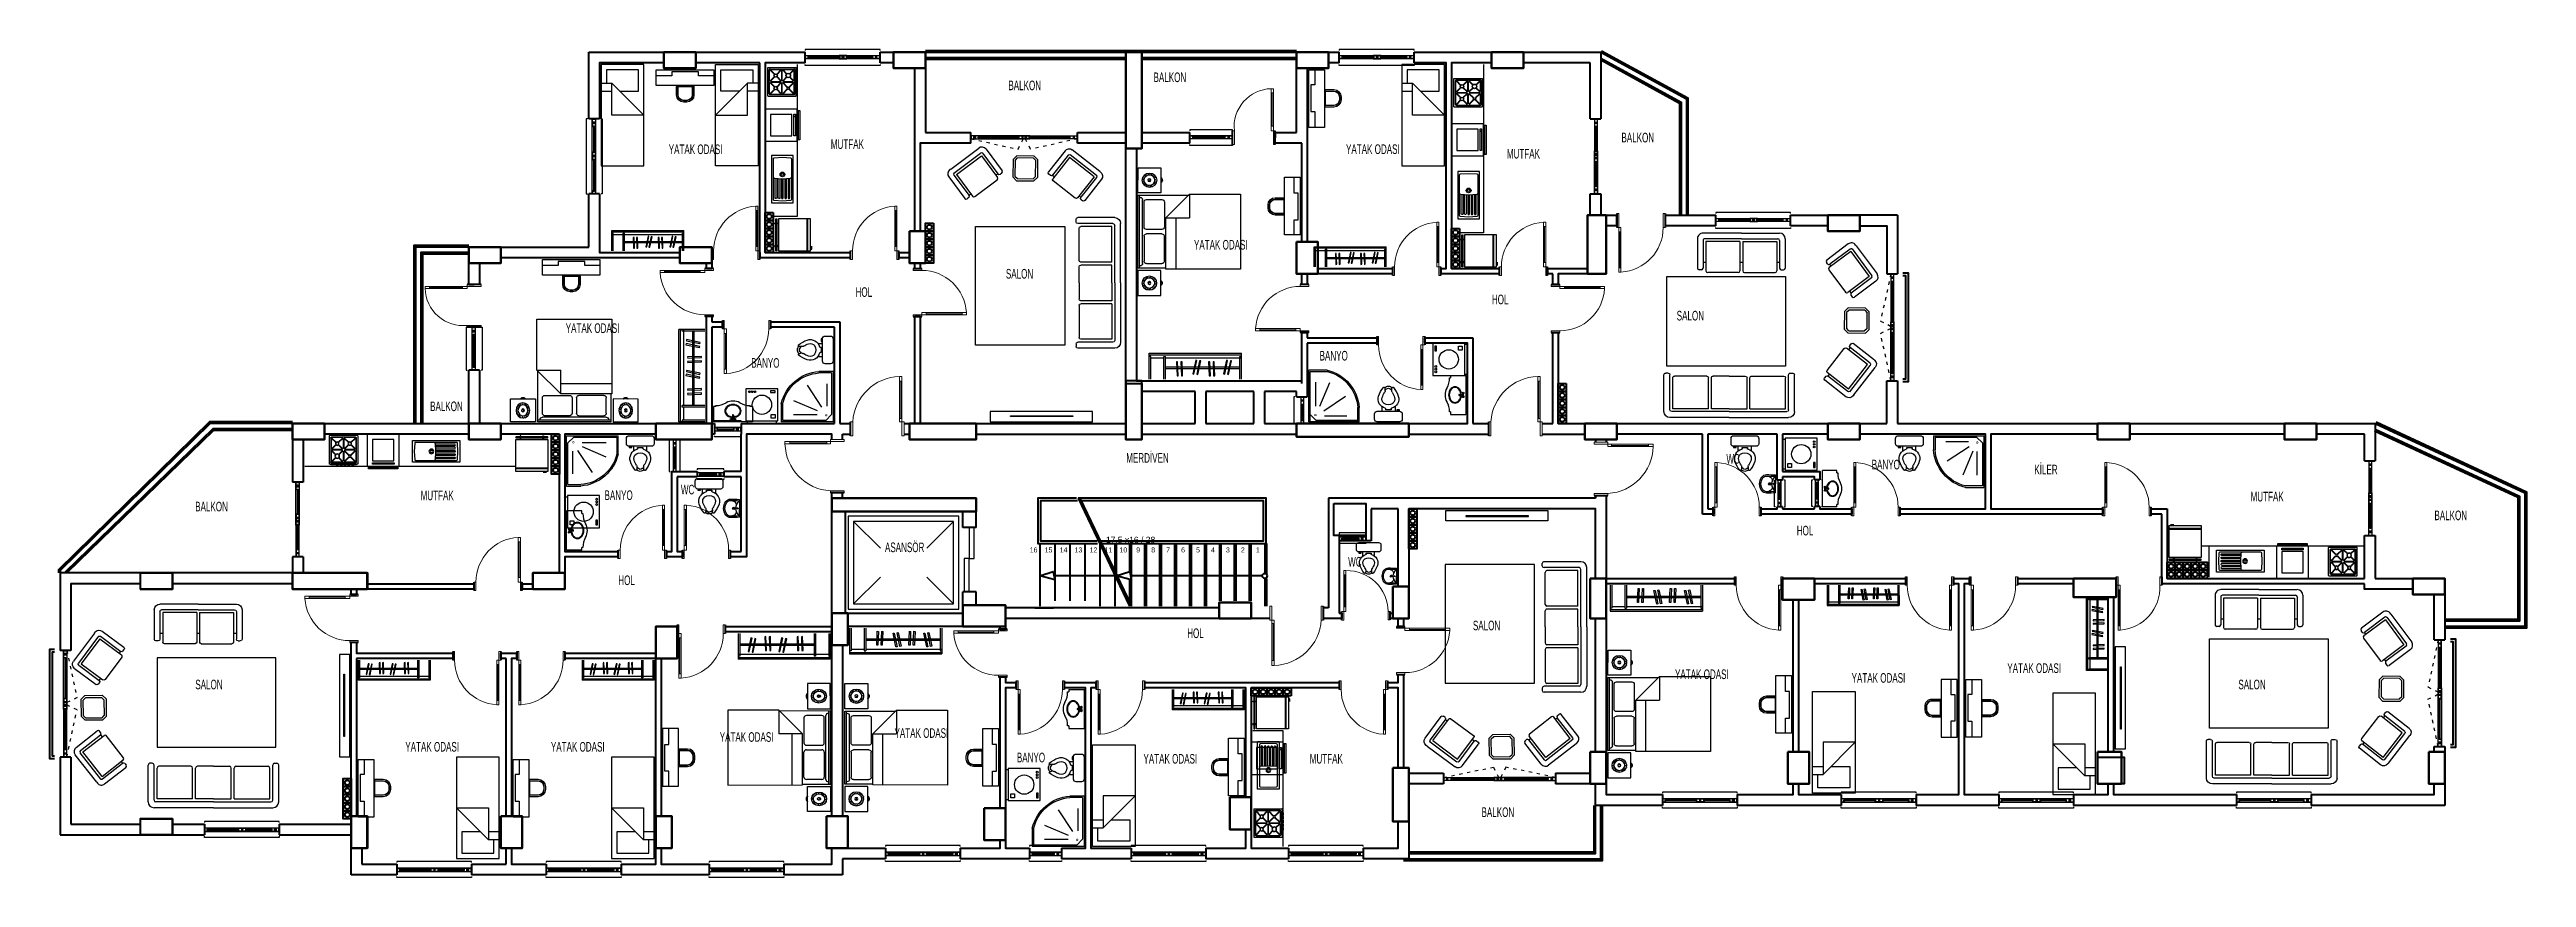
# Model space of a CAD drawing. Header units: millimetres. Extents: x 52 to 4690, y 30 to 1580.
import ezdxf
from ezdxf.enums import TextEntityAlignment as Align

# ---------------------------------------------------------------- set-up
doc = ezdxf.new("R2010")
doc.units = ezdxf.units.MM
doc.linetypes.add('ACAD_ISO03W100', pattern=[30, 12, -18])
doc.layers.add('14_ISLAK_MEKAN_TEFRİŞ', color=134, linetype='Continuous')
for name, color, linetype, lineweight in [('CAM', 253, 'Continuous', 15), ('duvar_40', 45, 'Continuous', 40), ('PENC_25', 74, 'Continuous', 25), ('TEF', 145, 'Continuous', 30), ('yazı', 253, 'Continuous', 20)]:
    doc.layers.add(name, color=color, linetype=linetype, lineweight=lineweight)
doc.styles.add('ARIAL', font='Arial')
doc.styles.add('Kapı-pencere', font='Arial')

msp = doc.modelspace()

# ---------------------------------------------------------------- texts
at = {"layer": 'duvar_40', "linetype": 'ByBlock', "style": 'Kapı-pencere'}
msp.add_text('17.5 x16 / 28', height=11.407407, dxfattribs=at).set_placement((2076.369905, 662.078948), align=Align.MIDDLE_CENTER)
for s, p in [('16', (1887.566211, 638.350151)), ('15', (1915.566211, 638.350151)), ('14', (1943.566211, 638.350151)), ('13', (1971.566211, 638.350151)), ('12', (1999.566211, 638.350151)), ('11', (2027.566211, 638.350151)), ('10', (2055.566211, 638.350151)), ('9', (2086.948081, 638.350151)), ('8', (2114.948081, 638.350151)), ('7', (2142.948081, 638.350151)), ('6', (2170.948081, 638.350151)), ('5', (2198.948081, 638.350151)), ('4', (2226.948081, 638.350151)), ('3', (2254.948081, 638.350151)), ('2', (2282.948081, 638.350151)), ('1', (2310.948081, 638.350151))]:
    msp.add_text(s, height=9.333333, dxfattribs=at).set_placement(p)
at = {"layer": 'yazı', "style": 'ARIAL', "width": 0.6}
for s, p in [('BALKON', (2119.381932, 1518.904597, -6562.999728)), ('BALKON', (1847.554964, 1503.754177, -6562.999728)), ('YATAK ODASI', (1211.529539, 1384.138412, -6562.999728)), ('MUTFAK', (1515.081816, 1393.741061)), ('YATAK ODASI', (2479.75392, 1384.354779, -6562.999728)), ('MUTFAK', (2780.912306, 1375.852043)), ('BALKON', (2995.493256, 1406.067904, -6562.999728)), ('YATAK ODASI', (2195.030333, 1205.451624, -6562.999728)), ('SALON', (1842.867561, 1151.084876, -6562.999728)), ('HOL', (1561.38161, 1116.812841, -6562.999728)), ('HOL', (2752.920874, 1102.928439, -6562.999728)), ('YATAK ODASI', (1018.65225, 1049.268418, -6562.999728)), ('SALON', (3099.02471, 1072.661496, -6562.999728)), ('BANYO', (1366.109316, 984.16647, -6562.999728)), ('BANYO', (2430.32199, 997.650561)), ('BALKON', (764.747639, 902.900695)), ('MERDİVEN', (2068.179683, 806.335717, -6562.994446)), ('WC', (3192.007046, 804.58675, -6562.999728)), ('BANYO', (3464.128754, 793.840892, -6562.999728)), ('KİLER', (3768.647909, 784.502758)), ('MUTFAK', (746.949617, 736.060427)), ('BANYO', (1091.334366, 736.488306, -6562.999728)), ('WC', (1234.311049, 747.028194, -6562.999728)), ('MUTFAK', (4173.591685, 733.851151)), ('BALKON', (324.824482, 715.226124, -6562.999728)), ('BALKON', (4517.824299, 698.758501, -6562.999728)), ('ASANSÖR', (1616.418514, 638.917886)), ('HOL', (3323.85912, 670.2539, -6562.999728)), ('HOL', (3323.85912, 670.2539, -6562.999728)), ('WC', (2483.754407, 611.897978, -6562.999728)), ('HOL', (1117.162977, 577.264426, -6562.999728)), ('SALON', (2717.385196, 492.634649, -6562.999728)), ('HOL', (2182.374777, 478.073623, -6562.999728)), ('YATAK ODASI', (3095.819, 401.3049, -6562.999728)), ('YATAK ODASI', (3718.077897, 412.773072, -6562.999728)), ('SALON', (325.065672, 382.091847, -6562.999728)), ('YATAK ODASI', (3426.465771, 394.424008, -6562.999728)), ('SALON', (4150.736744, 382.142873, -6562.999728)), ('YATAK ODASI', (718.282295, 265.493706, -6562.999728)), ('YATAK ODASI', (990.907902, 265.493706, -6562.999728)), ('YATAK ODASI', (1307.061941, 283.801278, -6562.999728)), ('YATAK ODASI', (1634.346619, 291.193363, -6562.999728)), ('BANYO', (1863.467004, 245.357726, -6562.999728)), ('YATAK ODASI', (2100.466788, 243.027121, -6562.999728)), ('MUTFAK', (2411.85567, 243.182688)), ('BALKON', (2733.526743, 143.055306, -6562.999728))]:
    msp.add_text(s, height=18, dxfattribs=at).set_placement(p)

# ---------------------------------------------------------------- blocks, each defined once
blk = doc.blocks.new('1')
at = {"layer": 'TEF', "flags": 128}
for points in [[(594.951811, 447.286231), (594.951811, 255.933334), (614.162892, 255.933334), (614.162892, 447.286231)], [(604.292208, 410.64839), (604.292208, 293.765101), (602.926784, 293.765101), (602.926784, 410.64839)]]:
    blk.add_lwpolyline(points, close=True, dxfattribs=at)
blk = doc.blocks.new('2')
at = {"layer": 'TEF', "flags": 128}
for points in [[(2857.949507, 697.640349), (2666.596609, 697.640349), (2666.596609, 716.85143), (2857.949507, 716.85143)], [(2821.311666, 706.980747), (2704.428376, 706.980747), (2704.428376, 705.615323), (2821.311666, 705.615323)]]:
    blk.add_lwpolyline(points, close=True, dxfattribs=at)
blk = doc.blocks.new('3')
at = {"layer": 'TEF', "flags": 128}
for points in [[(3939.373977, 270.552152), (3939.373977, 461.90505), (3920.162896, 461.90505), (3920.162896, 270.552152)], [(3930.03358, 307.189993), (3930.03358, 424.073283), (3931.399004, 424.073283), (3931.399004, 307.189993)]]:
    blk.add_lwpolyline(points, close=True, dxfattribs=at)
blk = doc.blocks.new('4')
at = {"layer": 'TEF', "flags": 128}
for points in [[(2004.912652, 902.062508), (1813.559755, 902.062508), (1813.559755, 882.851427), (2004.912652, 882.851427)], [(1968.274811, 892.72211), (1851.391522, 892.72211), (1851.391522, 894.087534), (1968.274811, 894.087534)]]:
    blk.add_lwpolyline(points, close=True, dxfattribs=at)
blk = doc.blocks.new('5')
at = {"layer": 'CAM'}
for p, q in [((80.969272, 441.012428), (80.469272, 441.012428)), ((80.469272, 441.012428), (80.469272, 364.451431)), ((80.969272, 364.451431), (80.969272, 441.012428)), ((82.469272, 441.012428), (81.969272, 441.012428)), ((81.969272, 441.012428), (81.969272, 364.451431)), ((82.469272, 364.451431), (82.469272, 441.012428)), ((80.469272, 364.451431), (80.969272, 364.451431)), ((80.469272, 268.690427), (80.469272, 345.251424)), ((80.469272, 345.251424), (80.969272, 345.251424)), ((80.969272, 345.251424), (80.969272, 268.690427)), ((81.969272, 364.451431), (82.469272, 364.451431)), ((81.969272, 268.690427), (81.969272, 345.251424)), ((81.969272, 345.251424), (82.469272, 345.251424)), ((82.469272, 345.251424), (82.469272, 268.690427)), ((80.969272, 268.690427), (80.469272, 268.690427)), ((82.469272, 268.690427), (81.969272, 268.690427))]:
    blk.add_line(p, q, dxfattribs=at)
at = {"layer": 'duvar_40', "linetype": 'ByBlock'}
for p, q in [((92.098489, 454.851439), (72.098489, 454.851439)), ((92.098489, 254.851439), (72.098489, 254.851439))]:
    blk.add_line(p, q, dxfattribs=at)
at = {"layer": 'duvar_40', "linetype": 'ByBlock', "flags": 128}
for points in [[(61.587483, 456.844056), (52.087483, 456.844056), (52.087483, 252.851439), (61.587483, 252.851439)], [(61.587483, 451.844056), (57.087483, 451.844056), (57.087483, 257.851439), (61.587483, 257.851439)]]:
    blk.add_lwpolyline(points, dxfattribs=at)
at = {"layer": 'PENC_25'}
for p, q in [((78.46927, 454.851427), (78.46927, 454.851427)), ((78.46927, 454.851427), (84.469273, 454.851427)), ((84.469273, 454.851427), (78.46927, 454.851427)), ((78.46927, 448.826645), (78.46927, 454.851427)), ((78.46927, 454.851427), (81.469272, 454.851427)), ((82.969272, 448.826645), (78.46927, 448.826645)), ((78.46927, 440.312428), (78.46927, 448.526645)), ((78.46927, 448.526645), (79.969272, 448.526645)), ((80.469272, 440.312428), (78.46927, 440.312428)), ((78.46927, 354.851427), (78.46927, 440.312428)), ((78.66927, 449.026645), (78.66927, 454.426647)), ((78.66927, 454.426647), (80.269272, 454.426647)), ((83.169272, 449.026645), (78.66927, 449.026645)), ((78.66927, 440.512428), (78.66927, 448.326645)), ((78.66927, 448.326645), (79.769272, 448.326645)), ((80.269272, 440.512428), (78.66927, 440.512428)), ((79.769272, 448.326645), (79.769272, 446.326644)), ((79.769272, 446.326644), (84.269273, 446.326644)), ((79.969272, 448.526645), (79.969272, 446.526644)), ((79.969272, 446.526644), (84.469273, 446.526644)), ((80.269272, 454.426647), (80.269272, 454.426647)), ((80.269272, 454.426647), (82.669272, 454.426647)), ((82.669272, 441.212428), (80.269272, 441.212428)), ((80.269272, 441.212428), (80.269272, 440.512428)), ((82.469272, 441.012428), (80.469272, 441.012428)), ((80.469272, 441.012428), (80.469272, 440.312428)), ((81.469272, 454.851427), (81.469272, 454.851427)), ((81.469272, 454.851427), (81.469272, 454.851427)), ((81.469272, 454.851427), (81.469272, 454.851427)), ((81.469272, 454.851427), (84.469273, 454.851427)), ((82.469272, 440.312428), (82.469272, 441.012428)), ((84.469273, 440.312428), (82.469272, 440.312428)), ((82.669272, 454.426647), (82.669272, 454.426647)), ((82.669272, 454.426647), (84.269273, 454.426647)), ((82.669272, 440.512428), (82.669272, 441.212428)), ((84.269273, 440.512428), (82.669272, 440.512428)), ((82.969272, 446.826644), (82.969272, 448.826645)), ((84.469273, 446.826644), (82.969272, 446.826644)), ((83.169272, 447.026644), (83.169272, 449.026645)), ((84.269273, 447.026644), (83.169272, 447.026644)), ((84.269273, 454.426647), (84.269273, 447.026644)), ((84.269273, 446.326644), (84.269273, 440.512428)), ((84.469273, 454.851427), (84.469273, 454.851427)), ((84.469273, 454.851427), (84.469273, 446.826644)), ((84.469273, 446.526644), (84.469273, 440.312428)), ((84.469273, 440.312428), (84.469273, 354.851427)), ((78.46927, 365.151431), (78.46927, 357.151428)), ((80.469272, 365.151431), (78.46927, 365.151431)), ((78.46927, 357.151428), (79.969272, 357.151428)), ((82.969272, 356.851428), (78.46927, 356.851428)), ((78.46927, 356.851428), (78.46927, 354.851427)), ((78.46927, 352.851427), (78.46927, 354.851427)), ((78.46927, 354.851427), (78.46927, 269.390427)), ((82.969272, 352.851427), (78.46927, 352.851427)), ((78.46927, 344.551424), (78.46927, 352.551427)), ((78.46927, 352.551427), (79.969272, 352.551427)), ((80.469272, 344.551424), (78.46927, 344.551424)), ((78.66927, 364.951431), (78.66927, 357.351428)), ((80.269272, 364.951431), (78.66927, 364.951431)), ((78.66927, 357.351428), (79.769272, 357.351428)), ((83.169272, 356.651428), (78.66927, 356.651428)), ((78.66927, 356.651428), (78.66927, 354.851427)), ((78.66927, 353.051427), (78.66927, 354.851427)), ((83.169272, 353.051427), (78.66927, 353.051427)), ((78.66927, 344.751424), (78.66927, 352.351427)), ((78.66927, 352.351427), (79.769272, 352.351427)), ((80.269272, 344.751424), (78.66927, 344.751424)), ((79.769272, 357.351428), (79.769272, 359.351429)), ((79.769272, 359.351429), (84.269273, 359.351429)), ((79.769272, 352.351427), (79.769272, 350.351426)), ((79.769272, 350.351426), (84.269273, 350.351426)), ((79.969272, 357.151428), (79.969272, 359.151429)), ((79.969272, 359.151429), (84.469273, 359.151429)), ((79.969272, 352.551427), (79.969272, 350.551426)), ((79.969272, 350.551426), (84.469273, 350.551426)), ((80.269272, 364.251431), (80.269272, 364.951431)), ((82.669272, 364.251431), (80.269272, 364.251431)), ((82.669272, 345.451424), (80.269272, 345.451424)), ((80.269272, 345.451424), (80.269272, 344.751424)), ((80.469272, 364.451431), (80.469272, 365.151431)), ((82.469272, 364.451431), (80.469272, 364.451431)), ((82.469272, 345.251424), (80.469272, 345.251424)), ((80.469272, 345.251424), (80.469272, 344.551424)), ((84.469273, 365.151431), (82.469272, 365.151431)), ((82.469272, 365.151431), (82.469272, 364.451431)), ((82.469272, 344.551424), (82.469272, 345.251424)), ((84.469273, 344.551424), (82.469272, 344.551424)), ((84.269273, 364.951431), (82.669272, 364.951431)), ((82.669272, 364.951431), (82.669272, 364.251431)), ((82.669272, 344.751424), (82.669272, 345.451424)), ((84.269273, 344.751424), (82.669272, 344.751424)), ((84.469273, 358.851429), (82.969272, 358.851429)), ((82.969272, 358.851429), (82.969272, 356.851428)), ((82.969272, 350.851426), (82.969272, 352.851427)), ((84.469273, 350.851426), (82.969272, 350.851426)), ((84.269273, 358.651429), (83.169272, 358.651429)), ((83.169272, 358.651429), (83.169272, 356.651428)), ((83.169272, 351.051426), (83.169272, 353.051427)), ((84.269273, 351.051426), (83.169272, 351.051426)), ((84.269273, 359.351429), (84.269273, 364.951431)), ((84.269273, 354.851427), (84.269273, 358.651429)), ((84.269273, 354.851427), (84.269273, 351.051426)), ((84.269273, 350.351426), (84.269273, 344.751424)), ((84.469273, 359.151429), (84.469273, 365.151431)), ((84.469273, 354.851427), (84.469273, 358.851429)), ((84.469273, 354.851427), (84.469273, 350.851426)), ((84.469273, 269.390427), (84.469273, 354.851427)), ((84.469273, 350.551426), (84.469273, 344.551424)), ((78.46927, 269.390427), (78.46927, 261.176209)), ((80.469272, 269.390427), (78.46927, 269.390427)), ((78.46927, 261.176209), (79.969272, 261.176209)), ((82.969272, 260.876209), (78.46927, 260.876209)), ((78.46927, 260.876209), (78.46927, 254.851427)), ((78.46927, 254.851427), (78.46927, 254.851427)), ((78.46927, 254.851427), (84.469273, 254.851427)), ((84.469273, 254.851427), (78.46927, 254.851427)), ((78.46927, 254.851427), (81.469272, 254.851427)), ((78.66927, 269.190427), (78.66927, 261.376209)), ((80.269272, 269.190427), (78.66927, 269.190427)), ((78.66927, 261.376209), (79.769272, 261.376209)), ((83.169272, 260.676209), (78.66927, 260.676209)), ((78.66927, 260.676209), (78.66927, 255.276207)), ((78.66927, 255.276207), (80.269272, 255.276207)), ((79.769272, 261.376209), (79.769272, 263.37621)), ((79.769272, 263.37621), (84.269273, 263.37621)), ((79.969272, 261.176209), (79.969272, 263.17621)), ((79.969272, 263.17621), (84.469273, 263.17621)), ((80.269272, 268.490427), (80.269272, 269.190427)), ((82.669272, 268.490427), (80.269272, 268.490427)), ((80.269272, 255.276207), (80.269272, 255.276207)), ((80.269272, 255.276207), (82.669272, 255.276207)), ((80.469272, 268.690427), (80.469272, 269.390427)), ((82.469272, 268.690427), (80.469272, 268.690427)), ((81.469272, 254.851427), (81.469272, 254.851427)), ((81.469272, 254.851427), (81.469272, 254.851427)), ((81.469272, 254.851427), (81.469272, 254.851427)), ((81.469272, 254.851427), (84.469273, 254.851427)), ((84.469273, 269.390427), (82.469272, 269.390427)), ((82.469272, 269.390427), (82.469272, 268.690427)), ((84.269273, 269.190427), (82.669272, 269.190427)), ((82.669272, 269.190427), (82.669272, 268.490427)), ((82.669272, 255.276207), (82.669272, 255.276207)), ((82.669272, 255.276207), (84.269273, 255.276207)), ((84.469273, 262.87621), (82.969272, 262.87621)), ((82.969272, 262.87621), (82.969272, 260.876209)), ((84.269273, 262.67621), (83.169272, 262.67621)), ((83.169272, 262.67621), (83.169272, 260.676209)), ((84.269273, 263.37621), (84.269273, 269.190427)), ((84.269273, 255.276207), (84.269273, 262.67621)), ((84.469273, 263.17621), (84.469273, 269.390427)), ((84.469273, 254.851427), (84.469273, 262.87621)), ((84.469273, 254.851427), (84.469273, 254.851427))]:
    blk.add_line(p, q, dxfattribs=at)
at = {"layer": 'PENC_25', "linetype": 'ACAD_ISO03W100', "ltscale": 0.5}
for p, q in [((84.469262, 455.021085), (103.51216, 366.608867)), ((103.51216, 366.608867), (84.469262, 357.021086)), ((103.51216, 343.433304), (84.469262, 353.021085)), ((84.469262, 255.021085), (103.51216, 343.433304))]:
    blk.add_line(p, q, dxfattribs=at)
blk = doc.blocks.new('6')
at = {"layer": 'CAM', "flags": 128}
for points in [[(347.438115, 120.059922), (406.500244, 120.059922), (406.500244, 119.559922), (347.438115, 119.559922)], [(347.438115, 118.559922), (406.500244, 118.559922), (406.500244, 118.059922), (347.438115, 118.059922)], [(419.400249, 120.059922), (468.323893, 120.059922), (468.323893, 119.559922), (419.400249, 119.559922)], [(419.400249, 118.559922), (468.323893, 118.559922), (468.323893, 118.059922), (419.400249, 118.059922)]]:
    blk.add_lwpolyline(points, close=True, dxfattribs=at)
at = {"layer": 'duvar_40', "linetype": 'ByBlock', "flags": 128}
for points in [[(342.162892, 129.851439), (342.162892, 109.851439)], [(482.162892, 129.851439), (482.162892, 109.851439)]]:
    blk.add_lwpolyline(points, dxfattribs=at)
at = {"layer": 'PENC_25'}
for p, q in [((467.623893, 122.059924), (348.138115, 122.059924)), ((348.138115, 116.059921), (467.623893, 116.059921))]:
    blk.add_line(p, q, dxfattribs=at)
at = {"layer": 'PENC_25', "flags": 128}
for points in [[(482.162892, 132.851439), (482.162892, 134.768406), (342.162892, 134.768406), (342.162892, 132.851439)], [(482.162892, 106.851439), (482.162892, 104.851439), (342.162892, 104.851439), (342.162892, 106.851439)]]:
    blk.add_lwpolyline(points, dxfattribs=at)
for points in [[(342.162892, 116.059921), (342.162892, 122.059924), (342.162892, 122.059924)], [(348.138115, 122.059924), (342.162892, 122.059924), (342.162892, 116.059921), (348.138115, 116.059921), (348.138115, 118.059922), (347.438115, 118.059922), (347.438115, 120.059922), (348.138115, 120.059922)], [(347.938115, 121.859924), (342.338112, 121.859924), (342.338112, 116.259921), (347.938115, 116.259921), (347.938115, 117.859922), (347.238115, 117.859922), (347.238115, 120.259922), (347.938115, 120.259922)], [(405.600244, 118.559922), (406.500244, 118.559922), (406.500244, 119.559922), (405.600244, 119.559922)], [(405.800244, 122.059924), (413.800247, 122.059924), (413.800247, 120.559922), (411.800246, 120.559922), (411.800246, 116.059921), (405.800244, 116.059921), (405.800244, 118.059922), (406.500244, 118.059922), (406.500244, 120.059922), (405.800244, 120.059922)], [(406.000244, 121.859924), (413.600247, 121.859924), (413.600247, 120.759922), (411.600246, 120.759922), (411.600246, 116.259921), (406.000244, 116.259921), (406.000244, 117.859922), (406.700244, 117.859922), (406.700244, 120.259922), (406.000244, 120.259922)], [(420.100249, 116.059921), (412.100246, 116.059921), (412.100246, 117.559922), (414.100247, 117.559922), (414.100247, 122.059924), (420.100249, 122.059924), (420.100249, 120.059922), (419.400249, 120.059922), (419.400249, 118.059922), (420.100249, 118.059922)], [(419.900249, 116.259921), (412.300246, 116.259921), (412.300246, 117.359922), (414.300247, 117.359922), (414.300247, 121.859924), (419.900249, 121.859924), (419.900249, 120.259922), (419.200249, 120.259922), (419.200249, 117.859922), (419.900249, 117.859922)], [(467.623893, 116.059921), (475.83811, 116.059921), (475.83811, 117.559922), (473.838109, 117.559922), (473.838109, 122.059924), (467.623893, 122.059924), (467.623893, 120.059922), (468.323893, 120.059922), (468.323893, 118.059922), (467.623893, 118.059922)], [(467.823893, 116.259921), (475.63811, 116.259921), (475.63811, 117.359922), (473.638109, 117.359922), (473.638109, 121.859924), (467.823893, 121.859924), (467.823893, 120.259922), (468.523893, 120.259922), (468.523893, 117.859922), (467.823893, 117.859922)], [(482.162892, 122.059924), (474.138109, 122.059924), (474.138109, 120.559922), (476.13811, 120.559922), (476.13811, 116.059921), (482.162892, 116.059921), (482.162892, 119.059922)], [(481.738112, 121.859924), (474.338109, 121.859924), (474.338109, 120.759922), (476.33811, 120.759922), (476.33811, 116.259921), (481.738112, 116.259921), (481.738112, 117.859922), (481.738112, 120.259922)], [(482.162892, 116.059921), (482.162892, 122.059924)]]:
    blk.add_lwpolyline(points, close=True, dxfattribs=at)
blk = doc.blocks.new('7')
at = {"layer": 'CAM', "flags": 128}
for points in [[(707.438115, 45.059922), (766.500244, 45.059922), (766.500244, 44.559922), (707.438115, 44.559922)], [(707.438115, 43.559922), (766.500244, 43.559922), (766.500244, 43.059922), (707.438115, 43.059922)], [(779.400249, 45.059922), (828.323893, 45.059922), (828.323893, 44.559922), (779.400249, 44.559922)], [(779.400249, 43.559922), (828.323893, 43.559922), (828.323893, 43.059922), (779.400249, 43.059922)]]:
    blk.add_lwpolyline(points, close=True, dxfattribs=at)
at = {"layer": 'duvar_40', "linetype": 'ByBlock', "flags": 128}
for points in [[(702.162892, 54.851439), (702.162892, 34.851439)], [(842.162892, 54.851439), (842.162892, 34.851439)]]:
    blk.add_lwpolyline(points, dxfattribs=at)
at = {"layer": 'PENC_25'}
for p, q in [((827.623893, 47.059924), (708.138115, 47.059924)), ((708.138115, 41.059921), (827.623893, 41.059921))]:
    blk.add_line(p, q, dxfattribs=at)
at = {"layer": 'PENC_25', "flags": 128}
for points in [[(842.162892, 57.851439), (842.162892, 59.768406), (702.162892, 59.768406), (702.162892, 57.851439)], [(842.162892, 31.851439), (842.162892, 29.851439), (702.162892, 29.851439), (702.162892, 31.851439)]]:
    blk.add_lwpolyline(points, dxfattribs=at)
for points in [[(702.162892, 41.059921), (702.162892, 47.059924), (702.162892, 47.059924)], [(708.138115, 47.059924), (702.162892, 47.059924), (702.162892, 41.059921), (708.138115, 41.059921), (708.138115, 43.059922), (707.438115, 43.059922), (707.438115, 45.059922), (708.138115, 45.059922)], [(707.938115, 46.859924), (702.338112, 46.859924), (702.338112, 41.259921), (707.938115, 41.259921), (707.938115, 42.859922), (707.238115, 42.859922), (707.238115, 45.259922), (707.938115, 45.259922)], [(765.800244, 47.059924), (773.800247, 47.059924), (773.800247, 45.559922), (771.800246, 45.559922), (771.800246, 41.059921), (765.800244, 41.059921), (765.800244, 43.059922), (766.500244, 43.059922), (766.500244, 45.059922), (765.800244, 45.059922)], [(766.000244, 46.859924), (773.600247, 46.859924), (773.600247, 45.759922), (771.600246, 45.759922), (771.600246, 41.259921), (766.000244, 41.259921), (766.000244, 42.859922), (766.700244, 42.859922), (766.700244, 45.259922), (766.000244, 45.259922)], [(780.100249, 41.059921), (772.100246, 41.059921), (772.100246, 42.559922), (774.100247, 42.559922), (774.100247, 47.059924), (780.100249, 47.059924), (780.100249, 45.059922), (779.400249, 45.059922), (779.400249, 43.059922), (780.100249, 43.059922)], [(779.900249, 41.259921), (772.300246, 41.259921), (772.300246, 42.359922), (774.300247, 42.359922), (774.300247, 46.859924), (779.900249, 46.859924), (779.900249, 45.259922), (779.200249, 45.259922), (779.200249, 42.859922), (779.900249, 42.859922)], [(827.623893, 41.059921), (835.83811, 41.059921), (835.83811, 42.559922), (833.838109, 42.559922), (833.838109, 47.059924), (827.623893, 47.059924), (827.623893, 45.059922), (828.323893, 45.059922), (828.323893, 43.059922), (827.623893, 43.059922)], [(827.823893, 41.259921), (835.63811, 41.259921), (835.63811, 42.359922), (833.638109, 42.359922), (833.638109, 46.859924), (827.823893, 46.859924), (827.823893, 45.259922), (828.523893, 45.259922), (828.523893, 42.859922), (827.823893, 42.859922)], [(842.162892, 47.059924), (834.138109, 47.059924), (834.138109, 45.559922), (836.13811, 45.559922), (836.13811, 41.059921), (842.162892, 41.059921), (842.162892, 44.059922)], [(841.738112, 46.859924), (834.338109, 46.859924), (834.338109, 45.759922), (836.33811, 45.759922), (836.33811, 41.259921), (841.738112, 41.259921), (841.738112, 42.859922), (841.738112, 45.259922)], [(842.162892, 41.059921), (842.162892, 47.059924)], [(765.600244, 43.559922), (766.500244, 43.559922), (766.500244, 44.559922), (765.600244, 44.559922)]]:
    blk.add_lwpolyline(points, close=True, dxfattribs=at)
blk = doc.blocks.new('8')
at = {"layer": 'CAM', "flags": 128}
for points in [[(987.438115, 45.059922), (1046.500244, 45.059922), (1046.500244, 44.559922), (987.438115, 44.559922)], [(987.438115, 43.559922), (1046.500244, 43.559922), (1046.500244, 43.059922), (987.438115, 43.059922)], [(1059.400249, 45.059922), (1108.323893, 45.059922), (1108.323893, 44.559922), (1059.400249, 44.559922)], [(1059.400249, 43.559922), (1108.323893, 43.559922), (1108.323893, 43.059922), (1059.400249, 43.059922)]]:
    blk.add_lwpolyline(points, close=True, dxfattribs=at)
at = {"layer": 'duvar_40', "linetype": 'ByBlock', "flags": 128}
for points in [[(982.162892, 54.851439), (982.162892, 34.851439)], [(1122.162892, 54.851439), (1122.162892, 34.851439)]]:
    blk.add_lwpolyline(points, dxfattribs=at)
at = {"layer": 'PENC_25'}
for p, q in [((1107.623893, 47.059924), (988.138115, 47.059924)), ((988.138115, 41.059921), (1107.623893, 41.059921))]:
    blk.add_line(p, q, dxfattribs=at)
at = {"layer": 'PENC_25', "flags": 128}
for points in [[(1122.162892, 57.851439), (1122.162892, 59.768406), (982.162892, 59.768406), (982.162892, 57.851439)], [(1122.162892, 31.851439), (1122.162892, 29.851439), (982.162892, 29.851439), (982.162892, 31.851439)]]:
    blk.add_lwpolyline(points, dxfattribs=at)
for points in [[(982.162892, 41.059921), (982.162892, 47.059924), (982.162892, 47.059924)], [(988.138115, 47.059924), (982.162892, 47.059924), (982.162892, 41.059921), (988.138115, 41.059921), (988.138115, 43.059922), (987.438115, 43.059922), (987.438115, 45.059922), (988.138115, 45.059922)], [(987.938115, 46.859924), (982.338112, 46.859924), (982.338112, 41.259921), (987.938115, 41.259921), (987.938115, 42.859922), (987.238115, 42.859922), (987.238115, 45.259922), (987.938115, 45.259922)], [(1045.800244, 47.059924), (1053.800247, 47.059924), (1053.800247, 45.559922), (1051.800246, 45.559922), (1051.800246, 41.059921), (1045.800244, 41.059921), (1045.800244, 43.059922), (1046.500244, 43.059922), (1046.500244, 45.059922), (1045.800244, 45.059922)], [(1046.000244, 46.859924), (1053.600247, 46.859924), (1053.600247, 45.759922), (1051.600246, 45.759922), (1051.600246, 41.259921), (1046.000244, 41.259921), (1046.000244, 42.859922), (1046.700244, 42.859922), (1046.700244, 45.259922), (1046.000244, 45.259922)], [(1060.100249, 41.059921), (1052.100246, 41.059921), (1052.100246, 42.559922), (1054.100247, 42.559922), (1054.100247, 47.059924), (1060.100249, 47.059924), (1060.100249, 45.059922), (1059.400249, 45.059922), (1059.400249, 43.059922), (1060.100249, 43.059922)], [(1059.900249, 41.259921), (1052.300246, 41.259921), (1052.300246, 42.359922), (1054.300247, 42.359922), (1054.300247, 46.859924), (1059.900249, 46.859924), (1059.900249, 45.259922), (1059.200249, 45.259922), (1059.200249, 42.859922), (1059.900249, 42.859922)], [(1107.623893, 41.059921), (1115.83811, 41.059921), (1115.83811, 42.559922), (1113.838109, 42.559922), (1113.838109, 47.059924), (1107.623893, 47.059924), (1107.623893, 45.059922), (1108.323893, 45.059922), (1108.323893, 43.059922), (1107.623893, 43.059922)], [(1107.823893, 41.259921), (1115.63811, 41.259921), (1115.63811, 42.359922), (1113.638109, 42.359922), (1113.638109, 46.859924), (1107.823893, 46.859924), (1107.823893, 45.259922), (1108.523893, 45.259922), (1108.523893, 42.859922), (1107.823893, 42.859922)], [(1122.162892, 47.059924), (1114.138109, 47.059924), (1114.138109, 45.559922), (1116.13811, 45.559922), (1116.13811, 41.059921), (1122.162892, 41.059921), (1122.162892, 44.059922)], [(1121.738112, 46.859924), (1114.338109, 46.859924), (1114.338109, 45.759922), (1116.33811, 45.759922), (1116.33811, 41.259921), (1121.738112, 41.259921), (1121.738112, 42.859922), (1121.738112, 45.259922)], [(1122.162892, 41.059921), (1122.162892, 47.059924)], [(1045.600244, 43.559922), (1046.500244, 43.559922), (1046.500244, 44.559922), (1045.600244, 44.559922)]]:
    blk.add_lwpolyline(points, close=True, dxfattribs=at)
blk = doc.blocks.new('9')
at = {"layer": 'CAM', "flags": 128}
for points in [[(1292.438115, 45.059922), (1351.500244, 45.059922), (1351.500244, 44.559922), (1292.438115, 44.559922)], [(1292.438115, 43.559922), (1351.500244, 43.559922), (1351.500244, 43.059922), (1292.438115, 43.059922)], [(1364.400249, 45.059922), (1413.323893, 45.059922), (1413.323893, 44.559922), (1364.400249, 44.559922)], [(1364.400249, 43.559922), (1413.323893, 43.559922), (1413.323893, 43.059922), (1364.400249, 43.059922)]]:
    blk.add_lwpolyline(points, close=True, dxfattribs=at)
at = {"layer": 'duvar_40', "linetype": 'ByBlock', "flags": 128}
for points in [[(1287.162892, 54.851439), (1287.162892, 34.851439)], [(1427.162892, 54.851439), (1427.162892, 34.851439)]]:
    blk.add_lwpolyline(points, dxfattribs=at)
at = {"layer": 'PENC_25'}
for p, q in [((1412.623893, 47.059924), (1293.138115, 47.059924)), ((1293.138115, 41.059921), (1412.623893, 41.059921))]:
    blk.add_line(p, q, dxfattribs=at)
at = {"layer": 'PENC_25', "flags": 128}
for points in [[(1427.162892, 57.851439), (1427.162892, 59.768406), (1287.162892, 59.768406), (1287.162892, 57.851439)], [(1427.162892, 31.851439), (1427.162892, 29.851439), (1287.162892, 29.851439), (1287.162892, 31.851439)]]:
    blk.add_lwpolyline(points, dxfattribs=at)
for points in [[(1287.162892, 41.059921), (1287.162892, 47.059924), (1287.162892, 47.059924)], [(1293.138115, 47.059924), (1287.162892, 47.059924), (1287.162892, 41.059921), (1293.138115, 41.059921), (1293.138115, 43.059922), (1292.438115, 43.059922), (1292.438115, 45.059922), (1293.138115, 45.059922)], [(1292.938115, 46.859924), (1287.338112, 46.859924), (1287.338112, 41.259921), (1292.938115, 41.259921), (1292.938115, 42.859922), (1292.238115, 42.859922), (1292.238115, 45.259922), (1292.938115, 45.259922)], [(1350.800244, 47.059924), (1358.800247, 47.059924), (1358.800247, 45.559922), (1356.800246, 45.559922), (1356.800246, 41.059921), (1350.800244, 41.059921), (1350.800244, 43.059922), (1351.500244, 43.059922), (1351.500244, 45.059922), (1350.800244, 45.059922)], [(1351.000244, 46.859924), (1358.600247, 46.859924), (1358.600247, 45.759922), (1356.600246, 45.759922), (1356.600246, 41.259921), (1351.000244, 41.259921), (1351.000244, 42.859922), (1351.700244, 42.859922), (1351.700244, 45.259922), (1351.000244, 45.259922)], [(1365.100249, 41.059921), (1357.100246, 41.059921), (1357.100246, 42.559922), (1359.100247, 42.559922), (1359.100247, 47.059924), (1365.100249, 47.059924), (1365.100249, 45.059922), (1364.400249, 45.059922), (1364.400249, 43.059922), (1365.100249, 43.059922)], [(1364.900249, 41.259921), (1357.300246, 41.259921), (1357.300246, 42.359922), (1359.300247, 42.359922), (1359.300247, 46.859924), (1364.900249, 46.859924), (1364.900249, 45.259922), (1364.200249, 45.259922), (1364.200249, 42.859922), (1364.900249, 42.859922)], [(1412.623893, 41.059921), (1420.83811, 41.059921), (1420.83811, 42.559922), (1418.838109, 42.559922), (1418.838109, 47.059924), (1412.623893, 47.059924), (1412.623893, 45.059922), (1413.323893, 45.059922), (1413.323893, 43.059922), (1412.623893, 43.059922)], [(1412.823893, 41.259921), (1420.63811, 41.259921), (1420.63811, 42.359922), (1418.638109, 42.359922), (1418.638109, 46.859924), (1412.823893, 46.859924), (1412.823893, 45.259922), (1413.523893, 45.259922), (1413.523893, 42.859922), (1412.823893, 42.859922)], [(1427.162892, 47.059924), (1419.138109, 47.059924), (1419.138109, 45.559922), (1421.13811, 45.559922), (1421.13811, 41.059921), (1427.162892, 41.059921), (1427.162892, 44.059922)], [(1426.738112, 46.859924), (1419.338109, 46.859924), (1419.338109, 45.759922), (1421.33811, 45.759922), (1421.33811, 41.259921), (1426.738112, 41.259921), (1426.738112, 42.859922), (1426.738112, 45.259922)], [(1427.162892, 41.059921), (1427.162892, 47.059924)], [(1350.600244, 43.559922), (1351.500244, 43.559922), (1351.500244, 44.559922), (1350.600244, 44.559922)]]:
    blk.add_lwpolyline(points, close=True, dxfattribs=at)
blk = doc.blocks.new('10')
at = {"layer": 'CAM', "flags": 128}
for points in [[(1622.438115, 75.059922), (1681.500244, 75.059922), (1681.500244, 74.559922), (1622.438115, 74.559922)], [(1622.438115, 73.559922), (1681.500244, 73.559922), (1681.500244, 73.059922), (1622.438115, 73.059922)], [(1694.400249, 75.059922), (1743.323893, 75.059922), (1743.323893, 74.559922), (1694.400249, 74.559922)], [(1694.400249, 73.559922), (1743.323893, 73.559922), (1743.323893, 73.059922), (1694.400249, 73.059922)]]:
    blk.add_lwpolyline(points, close=True, dxfattribs=at)
at = {"layer": 'duvar_40', "linetype": 'ByBlock', "flags": 128}
for points in [[(1617.162892, 84.851439), (1617.162892, 64.851439)], [(1757.162892, 84.851439), (1757.162892, 64.851439)]]:
    blk.add_lwpolyline(points, dxfattribs=at)
at = {"layer": 'PENC_25'}
for p, q in [((1742.623893, 77.059924), (1623.138115, 77.059924)), ((1623.138115, 71.059921), (1742.623893, 71.059921))]:
    blk.add_line(p, q, dxfattribs=at)
at = {"layer": 'PENC_25', "flags": 128}
for points in [[(1757.162892, 87.851439), (1757.162892, 89.768406), (1617.162892, 89.768406), (1617.162892, 87.851439)], [(1757.162892, 61.851439), (1757.162892, 59.851439), (1617.162892, 59.851439), (1617.162892, 61.851439)]]:
    blk.add_lwpolyline(points, dxfattribs=at)
for points in [[(1617.162892, 71.059921), (1617.162892, 77.059924), (1617.162892, 77.059924)], [(1623.138115, 77.059924), (1617.162892, 77.059924), (1617.162892, 71.059921), (1623.138115, 71.059921), (1623.138115, 73.059922), (1622.438115, 73.059922), (1622.438115, 75.059922), (1623.138115, 75.059922)], [(1622.938115, 76.859924), (1617.338112, 76.859924), (1617.338112, 71.259921), (1622.938115, 71.259921), (1622.938115, 72.859922), (1622.238115, 72.859922), (1622.238115, 75.259922), (1622.938115, 75.259922)], [(1680.600244, 73.559922), (1681.500244, 73.559922), (1681.500244, 74.559922), (1680.600244, 74.559922)], [(1680.800244, 77.059924), (1688.800247, 77.059924), (1688.800247, 75.559922), (1686.800246, 75.559922), (1686.800246, 71.059921), (1680.800244, 71.059921), (1680.800244, 73.059922), (1681.500244, 73.059922), (1681.500244, 75.059922), (1680.800244, 75.059922)], [(1681.000244, 76.859924), (1688.600247, 76.859924), (1688.600247, 75.759922), (1686.600246, 75.759922), (1686.600246, 71.259921), (1681.000244, 71.259921), (1681.000244, 72.859922), (1681.700244, 72.859922), (1681.700244, 75.259922), (1681.000244, 75.259922)], [(1695.100249, 71.059921), (1687.100246, 71.059921), (1687.100246, 72.559922), (1689.100247, 72.559922), (1689.100247, 77.059924), (1695.100249, 77.059924), (1695.100249, 75.059922), (1694.400249, 75.059922), (1694.400249, 73.059922), (1695.100249, 73.059922)], [(1694.900249, 71.259921), (1687.300246, 71.259921), (1687.300246, 72.359922), (1689.300247, 72.359922), (1689.300247, 76.859924), (1694.900249, 76.859924), (1694.900249, 75.259922), (1694.200249, 75.259922), (1694.200249, 72.859922), (1694.900249, 72.859922)], [(1742.623893, 71.059921), (1750.83811, 71.059921), (1750.83811, 72.559922), (1748.838109, 72.559922), (1748.838109, 77.059924), (1742.623893, 77.059924), (1742.623893, 75.059922), (1743.323893, 75.059922), (1743.323893, 73.059922), (1742.623893, 73.059922)], [(1742.823893, 71.259921), (1750.63811, 71.259921), (1750.63811, 72.359922), (1748.638109, 72.359922), (1748.638109, 76.859924), (1742.823893, 76.859924), (1742.823893, 75.259922), (1743.523893, 75.259922), (1743.523893, 72.859922), (1742.823893, 72.859922)], [(1757.162892, 77.059924), (1749.138109, 77.059924), (1749.138109, 75.559922), (1751.13811, 75.559922), (1751.13811, 71.059921), (1757.162892, 71.059921), (1757.162892, 74.059922)], [(1756.738112, 76.859924), (1749.338109, 76.859924), (1749.338109, 75.759922), (1751.33811, 75.759922), (1751.33811, 71.259921), (1756.738112, 71.259921), (1756.738112, 72.859922), (1756.738112, 75.259922)], [(1757.162892, 71.059921), (1757.162892, 77.059924)]]:
    blk.add_lwpolyline(points, close=True, dxfattribs=at)
blk = doc.blocks.new('11')
at = {"layer": 'CAM', "flags": 128}
for points in [[(1892.438115, 75.059922), (1933.323893, 75.059922), (1933.323893, 74.559922), (1892.438115, 74.559922)], [(1892.438115, 73.559922), (1933.323893, 73.559922), (1933.323893, 73.059922), (1892.438115, 73.059922)]]:
    blk.add_lwpolyline(points, close=True, dxfattribs=at)
at = {"layer": 'duvar_40', "linetype": 'ByBlock', "flags": 128}
for points in [[(1887.162892, 84.851439), (1887.162892, 64.851439)], [(1947.162892, 84.851439), (1947.162892, 64.851439)]]:
    blk.add_lwpolyline(points, dxfattribs=at)
at = {"layer": 'PENC_25'}
for p, q in [((1932.623893, 77.059924), (1893.138115, 77.059924)), ((1893.138115, 71.059921), (1932.623893, 71.059921))]:
    blk.add_line(p, q, dxfattribs=at)
at = {"layer": 'PENC_25', "flags": 128}
for points in [[(1947.162892, 87.851439), (1947.162892, 89.768406), (1887.162892, 89.768406), (1887.162892, 87.851439)], [(1947.162892, 61.851439), (1947.162892, 59.851439), (1887.162892, 59.851439), (1887.162892, 61.851439)]]:
    blk.add_lwpolyline(points, dxfattribs=at)
for points in [[(1887.162892, 71.059921), (1887.162892, 77.059924), (1887.162892, 77.059924)], [(1893.138115, 77.059924), (1887.162892, 77.059924), (1887.162892, 71.059921), (1893.138115, 71.059921), (1893.138115, 73.059922), (1892.438115, 73.059922), (1892.438115, 75.059922), (1893.138115, 75.059922)], [(1892.938115, 76.859924), (1887.338112, 76.859924), (1887.338112, 71.259921), (1892.938115, 71.259921), (1892.938115, 72.859922), (1892.238115, 72.859922), (1892.238115, 75.259922), (1892.938115, 75.259922)], [(1932.623893, 71.059921), (1940.83811, 71.059921), (1940.83811, 72.559922), (1938.838109, 72.559922), (1938.838109, 77.059924), (1932.623893, 77.059924), (1932.623893, 75.059922), (1933.323893, 75.059922), (1933.323893, 73.059922), (1932.623893, 73.059922)], [(1932.823893, 71.259921), (1940.63811, 71.259921), (1940.63811, 72.359922), (1938.638109, 72.359922), (1938.638109, 76.859924), (1932.823893, 76.859924), (1932.823893, 75.259922), (1933.523893, 75.259922), (1933.523893, 72.859922), (1932.823893, 72.859922)], [(1947.162892, 77.059924), (1939.138109, 77.059924), (1939.138109, 75.559922), (1941.13811, 75.559922), (1941.13811, 71.059921), (1947.162892, 71.059921), (1947.162892, 74.059922)], [(1946.738112, 76.859924), (1939.338109, 76.859924), (1939.338109, 75.759922), (1941.33811, 75.759922), (1941.33811, 71.259921), (1946.738112, 71.259921), (1946.738112, 72.859922), (1946.738112, 75.259922)], [(1947.162892, 71.059921), (1947.162892, 77.059924)]]:
    blk.add_lwpolyline(points, close=True, dxfattribs=at)
blk = doc.blocks.new('12')
at = {"layer": 'CAM', "flags": 128}
for points in [[(2082.438115, 75.059922), (2141.500244, 75.059922), (2141.500244, 74.559922), (2082.438115, 74.559922)], [(2082.438115, 73.559922), (2141.500244, 73.559922), (2141.500244, 73.059922), (2082.438115, 73.059922)], [(2154.400249, 75.059922), (2203.323893, 75.059922), (2203.323893, 74.559922), (2154.400249, 74.559922)], [(2154.400249, 73.559922), (2203.323893, 73.559922), (2203.323893, 73.059922), (2154.400249, 73.059922)]]:
    blk.add_lwpolyline(points, close=True, dxfattribs=at)
at = {"layer": 'duvar_40', "linetype": 'ByBlock', "flags": 128}
for points in [[(2077.162892, 84.851439), (2077.162892, 64.851439)], [(2217.162892, 84.851439), (2217.162892, 64.851439)]]:
    blk.add_lwpolyline(points, dxfattribs=at)
at = {"layer": 'PENC_25'}
for p, q in [((2202.623893, 77.059924), (2083.138115, 77.059924)), ((2083.138115, 71.059921), (2202.623893, 71.059921))]:
    blk.add_line(p, q, dxfattribs=at)
at = {"layer": 'PENC_25', "flags": 128}
for points in [[(2217.162892, 87.851439), (2217.162892, 89.768406), (2077.162892, 89.768406), (2077.162892, 87.851439)], [(2217.162892, 61.851439), (2217.162892, 59.851439), (2077.162892, 59.851439), (2077.162892, 61.851439)]]:
    blk.add_lwpolyline(points, dxfattribs=at)
for points in [[(2077.162892, 71.059921), (2077.162892, 77.059924), (2077.162892, 77.059924)], [(2083.138115, 77.059924), (2077.162892, 77.059924), (2077.162892, 71.059921), (2083.138115, 71.059921), (2083.138115, 73.059922), (2082.438115, 73.059922), (2082.438115, 75.059922), (2083.138115, 75.059922)], [(2082.938115, 76.859924), (2077.338112, 76.859924), (2077.338112, 71.259921), (2082.938115, 71.259921), (2082.938115, 72.859922), (2082.238115, 72.859922), (2082.238115, 75.259922), (2082.938115, 75.259922)], [(2140.600244, 73.559922), (2141.500244, 73.559922), (2141.500244, 74.559922), (2140.600244, 74.559922)], [(2140.800244, 77.059924), (2148.800247, 77.059924), (2148.800247, 75.559922), (2146.800246, 75.559922), (2146.800246, 71.059921), (2140.800244, 71.059921), (2140.800244, 73.059922), (2141.500244, 73.059922), (2141.500244, 75.059922), (2140.800244, 75.059922)], [(2141.000244, 76.859924), (2148.600247, 76.859924), (2148.600247, 75.759922), (2146.600246, 75.759922), (2146.600246, 71.259921), (2141.000244, 71.259921), (2141.000244, 72.859922), (2141.700244, 72.859922), (2141.700244, 75.259922), (2141.000244, 75.259922)], [(2155.100249, 71.059921), (2147.100246, 71.059921), (2147.100246, 72.559922), (2149.100247, 72.559922), (2149.100247, 77.059924), (2155.100249, 77.059924), (2155.100249, 75.059922), (2154.400249, 75.059922), (2154.400249, 73.059922), (2155.100249, 73.059922)], [(2154.900249, 71.259921), (2147.300246, 71.259921), (2147.300246, 72.359922), (2149.300247, 72.359922), (2149.300247, 76.859924), (2154.900249, 76.859924), (2154.900249, 75.259922), (2154.200249, 75.259922), (2154.200249, 72.859922), (2154.900249, 72.859922)], [(2202.623893, 71.059921), (2210.83811, 71.059921), (2210.83811, 72.559922), (2208.838109, 72.559922), (2208.838109, 77.059924), (2202.623893, 77.059924), (2202.623893, 75.059922), (2203.323893, 75.059922), (2203.323893, 73.059922), (2202.623893, 73.059922)], [(2202.823893, 71.259921), (2210.63811, 71.259921), (2210.63811, 72.359922), (2208.638109, 72.359922), (2208.638109, 76.859924), (2202.823893, 76.859924), (2202.823893, 75.259922), (2203.523893, 75.259922), (2203.523893, 72.859922), (2202.823893, 72.859922)], [(2217.162892, 77.059924), (2209.138109, 77.059924), (2209.138109, 75.559922), (2211.13811, 75.559922), (2211.13811, 71.059921), (2217.162892, 71.059921), (2217.162892, 74.059922)], [(2216.738112, 76.859924), (2209.338109, 76.859924), (2209.338109, 75.759922), (2211.33811, 75.759922), (2211.33811, 71.259921), (2216.738112, 71.259921), (2216.738112, 72.859922), (2216.738112, 75.259922)], [(2217.162892, 71.059921), (2217.162892, 77.059924)]]:
    blk.add_lwpolyline(points, close=True, dxfattribs=at)
blk = doc.blocks.new('13')
at = {"layer": 'CAM', "flags": 128}
for points in [[(2377.438115, 75.059922), (2436.500244, 75.059922), (2436.500244, 74.559922), (2377.438115, 74.559922)], [(2377.438115, 73.559922), (2436.500244, 73.559922), (2436.500244, 73.059922), (2377.438115, 73.059922)], [(2449.400249, 75.059922), (2498.323893, 75.059922), (2498.323893, 74.559922), (2449.400249, 74.559922)], [(2449.400249, 73.559922), (2498.323893, 73.559922), (2498.323893, 73.059922), (2449.400249, 73.059922)]]:
    blk.add_lwpolyline(points, close=True, dxfattribs=at)
at = {"layer": 'duvar_40', "linetype": 'ByBlock', "flags": 128}
for points in [[(2372.162892, 84.851439), (2372.162892, 64.851439)], [(2512.162892, 84.851439), (2512.162892, 64.851439)]]:
    blk.add_lwpolyline(points, dxfattribs=at)
at = {"layer": 'PENC_25'}
for p, q in [((2497.623893, 77.059924), (2378.138115, 77.059924)), ((2378.138115, 71.059921), (2497.623893, 71.059921))]:
    blk.add_line(p, q, dxfattribs=at)
at = {"layer": 'PENC_25', "flags": 128}
for points in [[(2512.162892, 87.851439), (2512.162892, 89.768406), (2372.162892, 89.768406), (2372.162892, 87.851439)], [(2512.162892, 61.851439), (2512.162892, 59.851439), (2372.162892, 59.851439), (2372.162892, 61.851439)]]:
    blk.add_lwpolyline(points, dxfattribs=at)
for points in [[(2372.162892, 71.059921), (2372.162892, 77.059924), (2372.162892, 77.059924)], [(2378.138115, 77.059924), (2372.162892, 77.059924), (2372.162892, 71.059921), (2378.138115, 71.059921), (2378.138115, 73.059922), (2377.438115, 73.059922), (2377.438115, 75.059922), (2378.138115, 75.059922)], [(2377.938115, 76.859924), (2372.338112, 76.859924), (2372.338112, 71.259921), (2377.938115, 71.259921), (2377.938115, 72.859922), (2377.238115, 72.859922), (2377.238115, 75.259922), (2377.938115, 75.259922)], [(2435.600244, 73.559922), (2436.500244, 73.559922), (2436.500244, 74.559922), (2435.600244, 74.559922)], [(2435.800244, 77.059924), (2443.800247, 77.059924), (2443.800247, 75.559922), (2441.800246, 75.559922), (2441.800246, 71.059921), (2435.800244, 71.059921), (2435.800244, 73.059922), (2436.500244, 73.059922), (2436.500244, 75.059922), (2435.800244, 75.059922)], [(2436.000244, 76.859924), (2443.600247, 76.859924), (2443.600247, 75.759922), (2441.600246, 75.759922), (2441.600246, 71.259921), (2436.000244, 71.259921), (2436.000244, 72.859922), (2436.700244, 72.859922), (2436.700244, 75.259922), (2436.000244, 75.259922)], [(2450.100249, 71.059921), (2442.100246, 71.059921), (2442.100246, 72.559922), (2444.100247, 72.559922), (2444.100247, 77.059924), (2450.100249, 77.059924), (2450.100249, 75.059922), (2449.400249, 75.059922), (2449.400249, 73.059922), (2450.100249, 73.059922)], [(2449.900249, 71.259921), (2442.300246, 71.259921), (2442.300246, 72.359922), (2444.300247, 72.359922), (2444.300247, 76.859924), (2449.900249, 76.859924), (2449.900249, 75.259922), (2449.200249, 75.259922), (2449.200249, 72.859922), (2449.900249, 72.859922)], [(2497.623893, 71.059921), (2505.83811, 71.059921), (2505.83811, 72.559922), (2503.838109, 72.559922), (2503.838109, 77.059924), (2497.623893, 77.059924), (2497.623893, 75.059922), (2498.323893, 75.059922), (2498.323893, 73.059922), (2497.623893, 73.059922)], [(2497.823893, 71.259921), (2505.63811, 71.259921), (2505.63811, 72.359922), (2503.638109, 72.359922), (2503.638109, 76.859924), (2497.823893, 76.859924), (2497.823893, 75.259922), (2498.523893, 75.259922), (2498.523893, 72.859922), (2497.823893, 72.859922)], [(2512.162892, 77.059924), (2504.138109, 77.059924), (2504.138109, 75.559922), (2506.13811, 75.559922), (2506.13811, 71.059921), (2512.162892, 71.059921), (2512.162892, 74.059922)], [(2511.738112, 76.859924), (2504.338109, 76.859924), (2504.338109, 75.759922), (2506.33811, 75.759922), (2506.33811, 71.259921), (2511.738112, 71.259921), (2511.738112, 72.859922), (2511.738112, 75.259922)], [(2512.162892, 71.059921), (2512.162892, 77.059924)]]:
    blk.add_lwpolyline(points, close=True, dxfattribs=at)
blk = doc.blocks.new('14')
at = {"layer": 'CAM'}
for p, q in [((2757.562877, 215.222222), (2676.00188, 215.222222)), ((2676.00188, 215.222222), (2676.00188, 214.722222)), ((2676.00188, 214.722222), (2757.562877, 214.722222)), ((2757.562877, 213.722222), (2676.00188, 213.722222)), ((2676.00188, 213.722222), (2676.00188, 213.222222)), ((2676.00188, 213.222222), (2757.562877, 213.222222)), ((2757.562877, 214.722222), (2757.562877, 215.222222)), ((2757.562877, 213.222222), (2757.562877, 213.722222)), ((2776.762884, 215.222222), (2858.323881, 215.222222)), ((2776.762884, 214.722222), (2776.762884, 215.222222)), ((2858.323881, 214.722222), (2776.762884, 214.722222)), ((2776.762884, 213.722222), (2858.323881, 213.722222)), ((2776.762884, 213.222222), (2776.762884, 213.722222)), ((2858.323881, 213.222222), (2776.762884, 213.222222)), ((2858.323881, 215.222222), (2858.323881, 214.722222)), ((2858.323881, 213.722222), (2858.323881, 213.222222))]:
    blk.add_line(p, q, dxfattribs=at)
at = {"layer": 'duvar_40', "linetype": 'ByBlock'}
for p, q in [((2662.162892, 224.851439), (2662.162892, 204.851439)), ((2872.162892, 224.851439), (2872.162892, 204.851439))]:
    blk.add_line(p, q, dxfattribs=at)
at = {"layer": 'PENC_25', "linetype": 'ACAD_ISO03W100', "ltscale": 0.5}
for p, q in [((2662.332538, 217.222212), (2755.744757, 236.26511)), ((2755.744757, 236.26511), (2765.332538, 217.222212)), ((2778.92032, 236.26511), (2769.332539, 217.222212)), ((2872.332538, 217.222212), (2778.92032, 236.26511))]:
    blk.add_line(p, q, dxfattribs=at)
at = {"layer": 'PENC_25'}
for p, q in [((2662.16288, 211.22222), (2662.16288, 217.222224)), ((2662.16288, 217.222224), (2662.16288, 217.222224)), ((2662.16288, 217.222224), (2662.16288, 211.22222)), ((2662.16288, 217.222224), (2670.187663, 217.222224)), ((2662.16288, 214.222222), (2662.16288, 217.222224)), ((2662.16288, 211.22222), (2662.16288, 214.222222)), ((2662.16288, 214.222222), (2662.16288, 214.222222)), ((2662.16288, 214.222222), (2662.16288, 214.222222)), ((2662.16288, 214.222222), (2662.16288, 214.222222)), ((2662.16288, 211.22222), (2662.16288, 211.22222)), ((2668.187662, 211.22222), (2662.16288, 211.22222)), ((2662.58766, 217.022224), (2669.987663, 217.022224)), ((2662.58766, 215.422222), (2662.58766, 217.022224)), ((2662.58766, 213.022222), (2662.58766, 215.422222)), ((2662.58766, 215.422222), (2662.58766, 215.422222)), ((2662.58766, 211.42222), (2662.58766, 213.022222)), ((2662.58766, 213.022222), (2662.58766, 213.022222)), ((2667.987662, 211.42222), (2662.58766, 211.42222)), ((2669.987663, 215.922222), (2667.987662, 215.922222)), ((2667.987662, 215.922222), (2667.987662, 211.42222)), ((2670.187663, 215.722222), (2668.187662, 215.722222)), ((2668.187662, 215.722222), (2668.187662, 211.22222)), ((2668.487662, 211.22222), (2668.487662, 212.722222)), ((2668.487662, 212.722222), (2670.487663, 212.722222)), ((2676.70188, 211.22222), (2668.487662, 211.22222)), ((2668.687662, 211.42222), (2668.687662, 212.522222)), ((2668.687662, 212.522222), (2670.687663, 212.522222)), ((2676.50188, 211.42222), (2668.687662, 211.42222)), ((2669.987663, 217.022224), (2669.987663, 215.922222)), ((2670.187663, 217.222224), (2670.187663, 215.722222)), ((2670.487663, 212.722222), (2670.487663, 217.222224)), ((2670.487663, 217.222224), (2676.70188, 217.222224)), ((2670.687663, 212.522222), (2670.687663, 217.022224)), ((2670.687663, 217.022224), (2676.50188, 217.022224)), ((2676.50188, 215.422222), (2675.80188, 215.422222)), ((2675.80188, 215.422222), (2675.80188, 213.022222)), ((2675.80188, 213.022222), (2676.50188, 213.022222)), ((2676.70188, 215.222222), (2676.00188, 215.222222)), ((2676.00188, 215.222222), (2676.00188, 213.222222)), ((2676.00188, 213.222222), (2676.70188, 213.222222)), ((2676.50188, 217.022224), (2676.50188, 215.422222)), ((2676.50188, 213.022222), (2676.50188, 211.42222)), ((2676.70188, 217.222224), (2676.70188, 215.222222)), ((2676.70188, 217.222224), (2767.16288, 217.222224)), ((2676.70188, 213.222222), (2676.70188, 211.22222)), ((2767.16288, 211.22222), (2676.70188, 211.22222)), ((2762.862879, 217.222224), (2756.862877, 217.222224)), ((2756.862877, 217.222224), (2756.862877, 215.222222)), ((2756.862877, 215.222222), (2757.562877, 215.222222)), ((2757.562877, 213.222222), (2756.862877, 213.222222)), ((2756.862877, 213.222222), (2756.862877, 211.22222)), ((2756.862877, 211.22222), (2764.86288, 211.22222)), ((2762.662879, 217.022224), (2757.062877, 217.022224)), ((2757.062877, 217.022224), (2757.062877, 215.422222)), ((2757.062877, 215.422222), (2757.762877, 215.422222)), ((2757.762877, 213.022222), (2757.062877, 213.022222)), ((2757.062877, 213.022222), (2757.062877, 211.42222)), ((2757.062877, 211.42222), (2764.66288, 211.42222)), ((2757.562877, 215.222222), (2757.562877, 213.222222)), ((2757.762877, 215.422222), (2757.762877, 213.022222)), ((2762.662879, 212.522222), (2762.662879, 217.022224)), ((2764.66288, 212.522222), (2762.662879, 212.522222)), ((2762.862879, 212.722222), (2762.862879, 217.222224)), ((2764.86288, 212.722222), (2762.862879, 212.722222)), ((2767.16288, 217.222224), (2763.162879, 217.222224)), ((2763.162879, 217.222224), (2763.162879, 215.722222)), ((2763.162879, 215.722222), (2765.16288, 215.722222)), ((2767.16288, 217.022224), (2763.362879, 217.022224)), ((2763.362879, 217.022224), (2763.362879, 215.922222)), ((2763.362879, 215.922222), (2765.36288, 215.922222)), ((2764.66288, 211.42222), (2764.66288, 212.522222)), ((2764.86288, 211.22222), (2764.86288, 212.722222)), ((2765.16288, 215.722222), (2765.16288, 211.22222)), ((2765.16288, 211.22222), (2767.16288, 211.22222)), ((2765.36288, 215.922222), (2765.36288, 211.42222)), ((2765.36288, 211.42222), (2767.16288, 211.42222)), ((2767.16288, 217.222224), (2771.162882, 217.222224)), ((2857.623881, 217.222224), (2767.16288, 217.222224)), ((2767.16288, 217.022224), (2770.962882, 217.022224)), ((2768.962881, 211.42222), (2767.16288, 211.42222)), ((2769.162881, 211.22222), (2767.16288, 211.22222)), ((2767.16288, 211.22222), (2857.623881, 211.22222)), ((2770.962882, 215.922222), (2768.962881, 215.922222)), ((2768.962881, 215.922222), (2768.962881, 211.42222)), ((2771.162882, 215.722222), (2769.162881, 215.722222)), ((2769.162881, 215.722222), (2769.162881, 211.22222)), ((2769.462881, 211.22222), (2769.462881, 212.722222)), ((2769.462881, 212.722222), (2771.462882, 212.722222)), ((2777.462884, 211.22222), (2769.462881, 211.22222)), ((2769.662881, 211.42222), (2769.662881, 212.522222)), ((2769.662881, 212.522222), (2771.662882, 212.522222)), ((2777.262884, 211.42222), (2769.662881, 211.42222)), ((2770.962882, 217.022224), (2770.962882, 215.922222)), ((2771.162882, 217.222224), (2771.162882, 215.722222)), ((2771.462882, 212.722222), (2771.462882, 217.222224)), ((2771.462882, 217.222224), (2777.462884, 217.222224)), ((2771.662882, 212.522222), (2771.662882, 217.022224)), ((2771.662882, 217.022224), (2777.262884, 217.022224)), ((2777.262884, 215.422222), (2776.562884, 215.422222)), ((2776.562884, 215.422222), (2776.562884, 213.022222)), ((2776.562884, 213.022222), (2777.262884, 213.022222)), ((2777.462884, 215.222222), (2776.762884, 215.222222)), ((2776.762884, 215.222222), (2776.762884, 213.222222)), ((2776.762884, 213.222222), (2777.462884, 213.222222)), ((2777.262884, 217.022224), (2777.262884, 215.422222)), ((2777.262884, 213.022222), (2777.262884, 211.42222)), ((2777.462884, 217.222224), (2777.462884, 215.222222)), ((2777.462884, 213.222222), (2777.462884, 211.22222)), ((2863.838097, 217.222224), (2857.623881, 217.222224)), ((2857.623881, 217.222224), (2857.623881, 215.222222)), ((2857.623881, 215.222222), (2858.323881, 215.222222)), ((2858.323881, 213.222222), (2857.623881, 213.222222)), ((2857.623881, 213.222222), (2857.623881, 211.22222)), ((2857.623881, 211.22222), (2865.838098, 211.22222)), ((2863.638097, 217.022224), (2857.823881, 217.022224)), ((2857.823881, 217.022224), (2857.823881, 215.422222)), ((2857.823881, 215.422222), (2858.523881, 215.422222)), ((2858.523881, 213.022222), (2857.823881, 213.022222)), ((2857.823881, 213.022222), (2857.823881, 211.42222)), ((2857.823881, 211.42222), (2865.638098, 211.42222)), ((2858.323881, 215.222222), (2858.323881, 213.222222)), ((2858.523881, 215.422222), (2858.523881, 213.022222)), ((2863.638097, 212.522222), (2863.638097, 217.022224)), ((2865.638098, 212.522222), (2863.638097, 212.522222)), ((2863.838097, 212.722222), (2863.838097, 217.222224)), ((2865.838098, 212.722222), (2863.838097, 212.722222)), ((2872.16288, 217.222224), (2864.138097, 217.222224)), ((2864.138097, 217.222224), (2864.138097, 215.722222)), ((2864.138097, 215.722222), (2866.138098, 215.722222)), ((2871.738101, 217.022224), (2864.338097, 217.022224)), ((2864.338097, 217.022224), (2864.338097, 215.922222)), ((2864.338097, 215.922222), (2866.338098, 215.922222)), ((2865.638098, 211.42222), (2865.638098, 212.522222)), ((2865.838098, 211.22222), (2865.838098, 212.722222)), ((2866.138098, 215.722222), (2866.138098, 211.22222)), ((2866.138098, 211.22222), (2872.16288, 211.22222)), ((2866.338098, 215.922222), (2866.338098, 211.42222)), ((2866.338098, 211.42222), (2871.738101, 211.42222)), ((2871.738101, 215.422222), (2871.738101, 217.022224)), ((2871.738101, 213.022222), (2871.738101, 215.422222)), ((2871.738101, 215.422222), (2871.738101, 215.422222)), ((2871.738101, 211.42222), (2871.738101, 213.022222)), ((2871.738101, 213.022222), (2871.738101, 213.022222)), ((2872.16288, 211.22222), (2872.16288, 217.222224)), ((2872.16288, 217.222224), (2872.16288, 217.222224)), ((2872.16288, 217.222224), (2872.16288, 211.22222)), ((2872.16288, 214.222222), (2872.16288, 217.222224)), ((2872.16288, 211.22222), (2872.16288, 214.222222)), ((2872.16288, 214.222222), (2872.16288, 214.222222)), ((2872.16288, 214.222222), (2872.16288, 214.222222)), ((2872.16288, 214.222222), (2872.16288, 214.222222)), ((2872.16288, 211.22222), (2872.16288, 211.22222))]:
    blk.add_line(p, q, dxfattribs=at)
blk = doc.blocks.new('15')
at = {"layer": 'CAM', "flags": 128}
for points in [[(3077.438115, 175.059922), (3136.500244, 175.059922), (3136.500244, 174.559922), (3077.438115, 174.559922)], [(3077.438115, 173.559922), (3136.500244, 173.559922), (3136.500244, 173.059922), (3077.438115, 173.059922)], [(3149.400249, 175.059922), (3198.323893, 175.059922), (3198.323893, 174.559922), (3149.400249, 174.559922)], [(3149.400249, 173.559922), (3198.323893, 173.559922), (3198.323893, 173.059922), (3149.400249, 173.059922)]]:
    blk.add_lwpolyline(points, close=True, dxfattribs=at)
at = {"layer": 'duvar_40', "linetype": 'ByBlock', "flags": 128}
for points in [[(3072.162892, 184.851439), (3072.162892, 164.851439)], [(3212.162892, 184.851439), (3212.162892, 164.851439)]]:
    blk.add_lwpolyline(points, dxfattribs=at)
at = {"layer": 'PENC_25'}
for p, q in [((3197.623893, 177.059924), (3078.138115, 177.059924)), ((3078.138115, 171.059921), (3197.623893, 171.059921))]:
    blk.add_line(p, q, dxfattribs=at)
at = {"layer": 'PENC_25', "flags": 128}
for points in [[(3212.162892, 187.851439), (3212.162892, 189.768406), (3072.162892, 189.768406), (3072.162892, 187.851439)], [(3212.162892, 161.851439), (3212.162892, 159.851439), (3072.162892, 159.851439), (3072.162892, 161.851439)]]:
    blk.add_lwpolyline(points, dxfattribs=at)
for points in [[(3072.162892, 171.059921), (3072.162892, 177.059924), (3072.162892, 177.059924)], [(3078.138115, 177.059924), (3072.162892, 177.059924), (3072.162892, 171.059921), (3078.138115, 171.059921), (3078.138115, 173.059922), (3077.438115, 173.059922), (3077.438115, 175.059922), (3078.138115, 175.059922)], [(3077.938115, 176.859924), (3072.338112, 176.859924), (3072.338112, 171.259921), (3077.938115, 171.259921), (3077.938115, 172.859922), (3077.238115, 172.859922), (3077.238115, 175.259922), (3077.938115, 175.259922)], [(3135.600244, 173.559922), (3136.500244, 173.559922), (3136.500244, 174.559922), (3135.600244, 174.559922)], [(3135.800244, 177.059924), (3143.800247, 177.059924), (3143.800247, 175.559922), (3141.800246, 175.559922), (3141.800246, 171.059921), (3135.800244, 171.059921), (3135.800244, 173.059922), (3136.500244, 173.059922), (3136.500244, 175.059922), (3135.800244, 175.059922)], [(3136.000244, 176.859924), (3143.600247, 176.859924), (3143.600247, 175.759922), (3141.600246, 175.759922), (3141.600246, 171.259921), (3136.000244, 171.259921), (3136.000244, 172.859922), (3136.700244, 172.859922), (3136.700244, 175.259922), (3136.000244, 175.259922)], [(3150.100249, 171.059921), (3142.100246, 171.059921), (3142.100246, 172.559922), (3144.100247, 172.559922), (3144.100247, 177.059924), (3150.100249, 177.059924), (3150.100249, 175.059922), (3149.400249, 175.059922), (3149.400249, 173.059922), (3150.100249, 173.059922)], [(3149.900249, 171.259921), (3142.300246, 171.259921), (3142.300246, 172.359922), (3144.300247, 172.359922), (3144.300247, 176.859924), (3149.900249, 176.859924), (3149.900249, 175.259922), (3149.200249, 175.259922), (3149.200249, 172.859922), (3149.900249, 172.859922)], [(3197.623893, 171.059921), (3205.83811, 171.059921), (3205.83811, 172.559922), (3203.838109, 172.559922), (3203.838109, 177.059924), (3197.623893, 177.059924), (3197.623893, 175.059922), (3198.323893, 175.059922), (3198.323893, 173.059922), (3197.623893, 173.059922)], [(3197.823893, 171.259921), (3205.63811, 171.259921), (3205.63811, 172.359922), (3203.638109, 172.359922), (3203.638109, 176.859924), (3197.823893, 176.859924), (3197.823893, 175.259922), (3198.523893, 175.259922), (3198.523893, 172.859922), (3197.823893, 172.859922)], [(3212.162892, 177.059924), (3204.138109, 177.059924), (3204.138109, 175.559922), (3206.13811, 175.559922), (3206.13811, 171.059921), (3212.162892, 171.059921), (3212.162892, 174.059922)], [(3211.738112, 176.859924), (3204.338109, 176.859924), (3204.338109, 175.759922), (3206.33811, 175.759922), (3206.33811, 171.259921), (3211.738112, 171.259921), (3211.738112, 172.859922), (3211.738112, 175.259922)], [(3212.162892, 171.059921), (3212.162892, 177.059924)]]:
    blk.add_lwpolyline(points, close=True, dxfattribs=at)
blk = doc.blocks.new('16')
at = {"layer": 'CAM', "flags": 128}
for points in [[(3412.438115, 175.059922), (3471.500244, 175.059922), (3471.500244, 174.559922), (3412.438115, 174.559922)], [(3412.438115, 173.559922), (3471.500244, 173.559922), (3471.500244, 173.059922), (3412.438115, 173.059922)], [(3484.400249, 175.059922), (3533.323893, 175.059922), (3533.323893, 174.559922), (3484.400249, 174.559922)], [(3484.400249, 173.559922), (3533.323893, 173.559922), (3533.323893, 173.059922), (3484.400249, 173.059922)]]:
    blk.add_lwpolyline(points, close=True, dxfattribs=at)
at = {"layer": 'duvar_40', "linetype": 'ByBlock', "flags": 128}
for points in [[(3407.162892, 184.851439), (3407.162892, 164.851439)], [(3547.162892, 184.851439), (3547.162892, 164.851439)]]:
    blk.add_lwpolyline(points, dxfattribs=at)
at = {"layer": 'PENC_25'}
for p, q in [((3532.623893, 177.059924), (3413.138115, 177.059924)), ((3413.138115, 171.059921), (3532.623893, 171.059921))]:
    blk.add_line(p, q, dxfattribs=at)
at = {"layer": 'PENC_25', "flags": 128}
for points in [[(3547.162892, 187.851439), (3547.162892, 189.768406), (3407.162892, 189.768406), (3407.162892, 187.851439)], [(3547.162892, 161.851439), (3547.162892, 159.851439), (3407.162892, 159.851439), (3407.162892, 161.851439)]]:
    blk.add_lwpolyline(points, dxfattribs=at)
for points in [[(3407.162892, 171.059921), (3407.162892, 177.059924), (3407.162892, 177.059924)], [(3413.138115, 177.059924), (3407.162892, 177.059924), (3407.162892, 171.059921), (3413.138115, 171.059921), (3413.138115, 173.059922), (3412.438115, 173.059922), (3412.438115, 175.059922), (3413.138115, 175.059922)], [(3412.938115, 176.859924), (3407.338112, 176.859924), (3407.338112, 171.259921), (3412.938115, 171.259921), (3412.938115, 172.859922), (3412.238115, 172.859922), (3412.238115, 175.259922), (3412.938115, 175.259922)], [(3470.600244, 173.559922), (3471.500244, 173.559922), (3471.500244, 174.559922), (3470.600244, 174.559922)], [(3470.800244, 177.059924), (3478.800247, 177.059924), (3478.800247, 175.559922), (3476.800246, 175.559922), (3476.800246, 171.059921), (3470.800244, 171.059921), (3470.800244, 173.059922), (3471.500244, 173.059922), (3471.500244, 175.059922), (3470.800244, 175.059922)], [(3471.000244, 176.859924), (3478.600247, 176.859924), (3478.600247, 175.759922), (3476.600246, 175.759922), (3476.600246, 171.259921), (3471.000244, 171.259921), (3471.000244, 172.859922), (3471.700244, 172.859922), (3471.700244, 175.259922), (3471.000244, 175.259922)], [(3485.100249, 171.059921), (3477.100246, 171.059921), (3477.100246, 172.559922), (3479.100247, 172.559922), (3479.100247, 177.059924), (3485.100249, 177.059924), (3485.100249, 175.059922), (3484.400249, 175.059922), (3484.400249, 173.059922), (3485.100249, 173.059922)], [(3484.900249, 171.259921), (3477.300246, 171.259921), (3477.300246, 172.359922), (3479.300247, 172.359922), (3479.300247, 176.859924), (3484.900249, 176.859924), (3484.900249, 175.259922), (3484.200249, 175.259922), (3484.200249, 172.859922), (3484.900249, 172.859922)], [(3532.623893, 171.059921), (3540.83811, 171.059921), (3540.83811, 172.559922), (3538.838109, 172.559922), (3538.838109, 177.059924), (3532.623893, 177.059924), (3532.623893, 175.059922), (3533.323893, 175.059922), (3533.323893, 173.059922), (3532.623893, 173.059922)], [(3532.823893, 171.259921), (3540.63811, 171.259921), (3540.63811, 172.359922), (3538.638109, 172.359922), (3538.638109, 176.859924), (3532.823893, 176.859924), (3532.823893, 175.259922), (3533.523893, 175.259922), (3533.523893, 172.859922), (3532.823893, 172.859922)], [(3547.162892, 177.059924), (3539.138109, 177.059924), (3539.138109, 175.559922), (3541.13811, 175.559922), (3541.13811, 171.059921), (3547.162892, 171.059921), (3547.162892, 174.059922)], [(3546.738112, 176.859924), (3539.338109, 176.859924), (3539.338109, 175.759922), (3541.33811, 175.759922), (3541.33811, 171.259921), (3546.738112, 171.259921), (3546.738112, 172.859922), (3546.738112, 175.259922)], [(3547.162892, 171.059921), (3547.162892, 177.059924)]]:
    blk.add_lwpolyline(points, close=True, dxfattribs=at)
blk = doc.blocks.new('17')
at = {"layer": 'CAM', "flags": 128}
for points in [[(3707.438115, 175.059922), (3766.500244, 175.059922), (3766.500244, 174.559922), (3707.438115, 174.559922)], [(3707.438115, 173.559922), (3766.500244, 173.559922), (3766.500244, 173.059922), (3707.438115, 173.059922)], [(3779.400249, 175.059922), (3828.323893, 175.059922), (3828.323893, 174.559922), (3779.400249, 174.559922)], [(3779.400249, 173.559922), (3828.323893, 173.559922), (3828.323893, 173.059922), (3779.400249, 173.059922)]]:
    blk.add_lwpolyline(points, close=True, dxfattribs=at)
at = {"layer": 'duvar_40', "linetype": 'ByBlock', "flags": 128}
for points in [[(3702.162892, 184.851439), (3702.162892, 164.851439)], [(3842.162892, 184.851439), (3842.162892, 164.851439)]]:
    blk.add_lwpolyline(points, dxfattribs=at)
at = {"layer": 'PENC_25'}
for p, q in [((3827.623893, 177.059924), (3708.138115, 177.059924)), ((3708.138115, 171.059921), (3827.623893, 171.059921))]:
    blk.add_line(p, q, dxfattribs=at)
at = {"layer": 'PENC_25', "flags": 128}
for points in [[(3842.162892, 187.851439), (3842.162892, 189.768406), (3702.162892, 189.768406), (3702.162892, 187.851439)], [(3842.162892, 161.851439), (3842.162892, 159.851439), (3702.162892, 159.851439), (3702.162892, 161.851439)]]:
    blk.add_lwpolyline(points, dxfattribs=at)
for points in [[(3702.162892, 171.059921), (3702.162892, 177.059924), (3702.162892, 177.059924)], [(3708.138115, 177.059924), (3702.162892, 177.059924), (3702.162892, 171.059921), (3708.138115, 171.059921), (3708.138115, 173.059922), (3707.438115, 173.059922), (3707.438115, 175.059922), (3708.138115, 175.059922)], [(3707.938115, 176.859924), (3702.338112, 176.859924), (3702.338112, 171.259921), (3707.938115, 171.259921), (3707.938115, 172.859922), (3707.238115, 172.859922), (3707.238115, 175.259922), (3707.938115, 175.259922)], [(3765.600244, 173.559922), (3766.500244, 173.559922), (3766.500244, 174.559922), (3765.600244, 174.559922)], [(3765.800244, 177.059924), (3773.800247, 177.059924), (3773.800247, 175.559922), (3771.800246, 175.559922), (3771.800246, 171.059921), (3765.800244, 171.059921), (3765.800244, 173.059922), (3766.500244, 173.059922), (3766.500244, 175.059922), (3765.800244, 175.059922)], [(3766.000244, 176.859924), (3773.600247, 176.859924), (3773.600247, 175.759922), (3771.600246, 175.759922), (3771.600246, 171.259921), (3766.000244, 171.259921), (3766.000244, 172.859922), (3766.700244, 172.859922), (3766.700244, 175.259922), (3766.000244, 175.259922)], [(3780.100249, 171.059921), (3772.100246, 171.059921), (3772.100246, 172.559922), (3774.100247, 172.559922), (3774.100247, 177.059924), (3780.100249, 177.059924), (3780.100249, 175.059922), (3779.400249, 175.059922), (3779.400249, 173.059922), (3780.100249, 173.059922)], [(3779.900249, 171.259921), (3772.300246, 171.259921), (3772.300246, 172.359922), (3774.300247, 172.359922), (3774.300247, 176.859924), (3779.900249, 176.859924), (3779.900249, 175.259922), (3779.200249, 175.259922), (3779.200249, 172.859922), (3779.900249, 172.859922)], [(3827.623893, 171.059921), (3835.83811, 171.059921), (3835.83811, 172.559922), (3833.838109, 172.559922), (3833.838109, 177.059924), (3827.623893, 177.059924), (3827.623893, 175.059922), (3828.323893, 175.059922), (3828.323893, 173.059922), (3827.623893, 173.059922)], [(3827.823893, 171.259921), (3835.63811, 171.259921), (3835.63811, 172.359922), (3833.638109, 172.359922), (3833.638109, 176.859924), (3827.823893, 176.859924), (3827.823893, 175.259922), (3828.523893, 175.259922), (3828.523893, 172.859922), (3827.823893, 172.859922)], [(3842.162892, 177.059924), (3834.138109, 177.059924), (3834.138109, 175.559922), (3836.13811, 175.559922), (3836.13811, 171.059921), (3842.162892, 171.059921), (3842.162892, 174.059922)], [(3841.738112, 176.859924), (3834.338109, 176.859924), (3834.338109, 175.759922), (3836.33811, 175.759922), (3836.33811, 171.259921), (3841.738112, 171.259921), (3841.738112, 172.859922), (3841.738112, 175.259922)], [(3842.162892, 171.059921), (3842.162892, 177.059924)]]:
    blk.add_lwpolyline(points, close=True, dxfattribs=at)
blk = doc.blocks.new('18')
at = {"layer": 'CAM', "flags": 128}
for points in [[(4152.438115, 175.059922), (4211.500244, 175.059922), (4211.500244, 174.559922), (4152.438115, 174.559922)], [(4152.438115, 173.559922), (4211.500244, 173.559922), (4211.500244, 173.059922), (4152.438115, 173.059922)], [(4224.400249, 175.059922), (4273.323893, 175.059922), (4273.323893, 174.559922), (4224.400249, 174.559922)], [(4224.400249, 173.559922), (4273.323893, 173.559922), (4273.323893, 173.059922), (4224.400249, 173.059922)]]:
    blk.add_lwpolyline(points, close=True, dxfattribs=at)
at = {"layer": 'duvar_40', "linetype": 'ByBlock', "flags": 128}
for points in [[(4147.162892, 184.851439), (4147.162892, 164.851439)], [(4287.162892, 184.851439), (4287.162892, 164.851439)]]:
    blk.add_lwpolyline(points, dxfattribs=at)
at = {"layer": 'PENC_25'}
for p, q in [((4272.623893, 177.059924), (4153.138115, 177.059924)), ((4153.138115, 171.059921), (4272.623893, 171.059921))]:
    blk.add_line(p, q, dxfattribs=at)
at = {"layer": 'PENC_25', "flags": 128}
for points in [[(4287.162892, 187.851439), (4287.162892, 189.768406), (4147.162892, 189.768406), (4147.162892, 187.851439)], [(4287.162892, 161.851439), (4287.162892, 159.851439), (4147.162892, 159.851439), (4147.162892, 161.851439)]]:
    blk.add_lwpolyline(points, dxfattribs=at)
for points in [[(4147.162892, 171.059921), (4147.162892, 177.059924), (4147.162892, 177.059924)], [(4153.138115, 177.059924), (4147.162892, 177.059924), (4147.162892, 171.059921), (4153.138115, 171.059921), (4153.138115, 173.059922), (4152.438115, 173.059922), (4152.438115, 175.059922), (4153.138115, 175.059922)], [(4152.938115, 176.859924), (4147.338112, 176.859924), (4147.338112, 171.259921), (4152.938115, 171.259921), (4152.938115, 172.859922), (4152.238115, 172.859922), (4152.238115, 175.259922), (4152.938115, 175.259922)], [(4210.600244, 173.559922), (4211.500244, 173.559922), (4211.500244, 174.559922), (4210.600244, 174.559922)], [(4210.800244, 177.059924), (4218.800247, 177.059924), (4218.800247, 175.559922), (4216.800246, 175.559922), (4216.800246, 171.059921), (4210.800244, 171.059921), (4210.800244, 173.059922), (4211.500244, 173.059922), (4211.500244, 175.059922), (4210.800244, 175.059922)], [(4211.000244, 176.859924), (4218.600247, 176.859924), (4218.600247, 175.759922), (4216.600246, 175.759922), (4216.600246, 171.259921), (4211.000244, 171.259921), (4211.000244, 172.859922), (4211.700244, 172.859922), (4211.700244, 175.259922), (4211.000244, 175.259922)], [(4225.100249, 171.059921), (4217.100246, 171.059921), (4217.100246, 172.559922), (4219.100247, 172.559922), (4219.100247, 177.059924), (4225.100249, 177.059924), (4225.100249, 175.059922), (4224.400249, 175.059922), (4224.400249, 173.059922), (4225.100249, 173.059922)], [(4224.900249, 171.259921), (4217.300246, 171.259921), (4217.300246, 172.359922), (4219.300247, 172.359922), (4219.300247, 176.859924), (4224.900249, 176.859924), (4224.900249, 175.259922), (4224.200249, 175.259922), (4224.200249, 172.859922), (4224.900249, 172.859922)], [(4272.623893, 171.059921), (4280.83811, 171.059921), (4280.83811, 172.559922), (4278.838109, 172.559922), (4278.838109, 177.059924), (4272.623893, 177.059924), (4272.623893, 175.059922), (4273.323893, 175.059922), (4273.323893, 173.059922), (4272.623893, 173.059922)], [(4272.823893, 171.259921), (4280.63811, 171.259921), (4280.63811, 172.359922), (4278.638109, 172.359922), (4278.638109, 176.859924), (4272.823893, 176.859924), (4272.823893, 175.259922), (4273.523893, 175.259922), (4273.523893, 172.859922), (4272.823893, 172.859922)], [(4287.162892, 177.059924), (4279.138109, 177.059924), (4279.138109, 175.559922), (4281.13811, 175.559922), (4281.13811, 171.059921), (4287.162892, 171.059921), (4287.162892, 174.059922)], [(4286.738112, 176.859924), (4279.338109, 176.859924), (4279.338109, 175.759922), (4281.33811, 175.759922), (4281.33811, 171.259921), (4286.738112, 171.259921), (4286.738112, 172.859922), (4286.738112, 175.259922)], [(4287.162892, 171.059921), (4287.162892, 177.059924)]]:
    blk.add_lwpolyline(points, close=True, dxfattribs=at)
blk = doc.blocks.new('19')
at = {"layer": 'CAM'}
for p, q in [((4526.792109, 384.451431), (4526.792109, 461.012428)), ((4526.792109, 461.012428), (4527.292109, 461.012428)), ((4527.292109, 461.012428), (4527.292109, 384.451431)), ((4528.292109, 384.451431), (4528.292109, 461.012428)), ((4528.292109, 461.012428), (4528.792109, 461.012428)), ((4528.792109, 461.012428), (4528.792109, 384.451431)), ((4527.292109, 384.451431), (4526.792109, 384.451431)), ((4528.792109, 384.451431), (4528.292109, 384.451431)), ((4526.792109, 365.251424), (4526.792109, 288.690427)), ((4527.292109, 365.251424), (4526.792109, 365.251424)), ((4527.292109, 288.690427), (4527.292109, 365.251424)), ((4528.292109, 365.251424), (4528.292109, 288.690427)), ((4528.792109, 365.251424), (4528.292109, 365.251424)), ((4528.792109, 288.690427), (4528.792109, 365.251424)), ((4526.792109, 288.690427), (4527.292109, 288.690427)), ((4528.292109, 288.690427), (4528.792109, 288.690427))]:
    blk.add_line(p, q, dxfattribs=at)
at = {"layer": 'duvar_40', "linetype": 'ByBlock'}
for p, q in [((4517.162892, 474.851439), (4537.162892, 474.851439)), ((4517.162892, 274.851439), (4537.162892, 274.851439))]:
    blk.add_line(p, q, dxfattribs=at)
at = {"layer": 'duvar_40', "linetype": 'ByBlock', "flags": 128}
for points in [[(4547.673898, 476.844056), (4557.173898, 476.844056), (4557.173898, 272.851439), (4547.673898, 272.851439)], [(4547.673898, 471.844056), (4552.173898, 471.844056), (4552.173898, 277.851439), (4547.673898, 277.851439)]]:
    blk.add_lwpolyline(points, dxfattribs=at)
at = {"layer": 'PENC_25', "linetype": 'ACAD_ISO03W100', "ltscale": 0.5}
for p, q in [((4524.792119, 475.021085), (4505.749221, 386.608867)), ((4505.749221, 386.608867), (4524.792119, 377.021086)), ((4505.749221, 363.433304), (4524.792119, 373.021085)), ((4524.792119, 275.021085), (4505.749221, 363.433304))]:
    blk.add_line(p, q, dxfattribs=at)
at = {"layer": 'PENC_25'}
for p, q in [((4530.79211, 474.851427), (4524.792107, 474.851427)), ((4524.792107, 474.851427), (4524.792107, 474.851427)), ((4524.792107, 474.851427), (4530.79211, 474.851427)), ((4524.792107, 474.851427), (4524.792107, 466.826644)), ((4527.792109, 474.851427), (4524.792107, 474.851427)), ((4524.792107, 466.826644), (4526.292109, 466.826644)), ((4529.292109, 466.526644), (4524.792107, 466.526644)), ((4524.792107, 466.526644), (4524.792107, 460.312428)), ((4524.992107, 474.426647), (4524.992107, 467.026644)), ((4526.592109, 474.426647), (4524.992107, 474.426647)), ((4524.992107, 467.026644), (4526.092109, 467.026644)), ((4529.492109, 466.326644), (4524.992107, 466.326644)), ((4524.992107, 466.326644), (4524.992107, 460.512428)), ((4526.092109, 467.026644), (4526.092109, 469.026645)), ((4526.092109, 469.026645), (4530.59211, 469.026645)), ((4526.292109, 466.826644), (4526.292109, 468.826645)), ((4526.292109, 468.826645), (4530.79211, 468.826645)), ((4528.992109, 474.426647), (4526.592109, 474.426647)), ((4526.592109, 474.426647), (4526.592109, 474.426647)), ((4530.79211, 474.851427), (4527.792109, 474.851427)), ((4527.792109, 474.851427), (4527.792109, 474.851427)), ((4527.792109, 474.851427), (4527.792109, 474.851427)), ((4527.792109, 474.851427), (4527.792109, 474.851427)), ((4530.59211, 474.426647), (4528.992109, 474.426647)), ((4528.992109, 474.426647), (4528.992109, 474.426647)), ((4530.79211, 468.526645), (4529.292109, 468.526645)), ((4529.292109, 468.526645), (4529.292109, 466.526644)), ((4530.59211, 468.326645), (4529.492109, 468.326645)), ((4529.492109, 468.326645), (4529.492109, 466.326644)), ((4530.59211, 469.026645), (4530.59211, 474.426647)), ((4530.59211, 460.512428), (4530.59211, 468.326645)), ((4530.79211, 474.851427), (4530.79211, 474.851427)), ((4530.79211, 468.826645), (4530.79211, 474.851427)), ((4530.79211, 460.312428), (4530.79211, 468.526645)), ((4524.792107, 460.312428), (4526.792109, 460.312428)), ((4524.792107, 460.312428), (4524.792107, 374.851427)), ((4524.992107, 460.512428), (4526.592109, 460.512428)), ((4526.592109, 460.512428), (4526.592109, 461.212428)), ((4526.592109, 461.212428), (4528.992109, 461.212428)), ((4526.792109, 460.312428), (4526.792109, 461.012428)), ((4526.792109, 461.012428), (4528.792109, 461.012428)), ((4528.792109, 461.012428), (4528.792109, 460.312428)), ((4528.792109, 460.312428), (4530.79211, 460.312428)), ((4528.992109, 461.212428), (4528.992109, 460.512428)), ((4528.992109, 460.512428), (4530.59211, 460.512428)), ((4530.79211, 374.851427), (4530.79211, 460.312428)), ((4524.792107, 379.151429), (4524.792107, 385.151431)), ((4524.792107, 385.151431), (4526.792109, 385.151431)), ((4529.292109, 379.151429), (4524.792107, 379.151429)), ((4524.792107, 374.851427), (4524.792107, 378.851429)), ((4524.792107, 378.851429), (4526.292109, 378.851429)), ((4524.792107, 374.851427), (4524.792107, 370.851426)), ((4524.792107, 289.390427), (4524.792107, 374.851427)), ((4524.992107, 379.351429), (4524.992107, 384.951431)), ((4524.992107, 384.951431), (4526.592109, 384.951431)), ((4529.492109, 379.351429), (4524.992107, 379.351429)), ((4524.992107, 374.851427), (4524.992107, 378.651429)), ((4524.992107, 378.651429), (4526.092109, 378.651429)), ((4524.992107, 374.851427), (4524.992107, 371.051426)), ((4524.992107, 371.051426), (4526.092109, 371.051426)), ((4526.092109, 378.651429), (4526.092109, 376.651428)), ((4526.092109, 376.651428), (4530.59211, 376.651428)), ((4526.092109, 371.051426), (4526.092109, 373.051427)), ((4526.092109, 373.051427), (4530.59211, 373.051427)), ((4526.292109, 378.851429), (4526.292109, 376.851428)), ((4526.292109, 376.851428), (4530.79211, 376.851428)), ((4526.292109, 370.851426), (4526.292109, 372.851427)), ((4526.292109, 372.851427), (4530.79211, 372.851427)), ((4526.592109, 384.951431), (4526.592109, 384.251431)), ((4526.592109, 384.251431), (4528.992109, 384.251431)), ((4526.792109, 385.151431), (4526.792109, 384.451431)), ((4526.792109, 384.451431), (4528.792109, 384.451431)), ((4528.792109, 384.451431), (4528.792109, 385.151431)), ((4528.792109, 385.151431), (4530.79211, 385.151431)), ((4528.992109, 384.251431), (4528.992109, 384.951431)), ((4528.992109, 384.951431), (4530.59211, 384.951431)), ((4529.292109, 377.151428), (4529.292109, 379.151429)), ((4530.79211, 377.151428), (4529.292109, 377.151428)), ((4530.79211, 372.551427), (4529.292109, 372.551427)), ((4529.292109, 372.551427), (4529.292109, 370.551426)), ((4529.492109, 377.351428), (4529.492109, 379.351429)), ((4530.59211, 377.351428), (4529.492109, 377.351428)), ((4530.59211, 372.351427), (4529.492109, 372.351427)), ((4529.492109, 372.351427), (4529.492109, 370.351426)), ((4530.59211, 384.951431), (4530.59211, 377.351428)), ((4530.59211, 376.651428), (4530.59211, 374.851427)), ((4530.59211, 373.051427), (4530.59211, 374.851427)), ((4530.59211, 364.751424), (4530.59211, 372.351427)), ((4530.79211, 385.151431), (4530.79211, 377.151428)), ((4530.79211, 376.851428), (4530.79211, 374.851427)), ((4530.79211, 372.851427), (4530.79211, 374.851427)), ((4530.79211, 374.851427), (4530.79211, 289.390427)), ((4530.79211, 364.551424), (4530.79211, 372.551427)), ((4524.792107, 370.851426), (4526.292109, 370.851426)), ((4529.292109, 370.551426), (4524.792107, 370.551426)), ((4524.792107, 370.551426), (4524.792107, 364.551424)), ((4524.792107, 364.551424), (4526.792109, 364.551424)), ((4529.492109, 370.351426), (4524.992107, 370.351426)), ((4524.992107, 370.351426), (4524.992107, 364.751424)), ((4524.992107, 364.751424), (4526.592109, 364.751424)), ((4526.592109, 364.751424), (4526.592109, 365.451424)), ((4526.592109, 365.451424), (4528.992109, 365.451424)), ((4526.792109, 364.551424), (4526.792109, 365.251424)), ((4526.792109, 365.251424), (4528.792109, 365.251424)), ((4528.792109, 365.251424), (4528.792109, 364.551424)), ((4528.792109, 364.551424), (4530.79211, 364.551424)), ((4528.992109, 365.451424), (4528.992109, 364.751424)), ((4528.992109, 364.751424), (4530.59211, 364.751424)), ((4524.792107, 283.17621), (4524.792107, 289.390427)), ((4524.792107, 289.390427), (4526.792109, 289.390427)), ((4529.292109, 283.17621), (4524.792107, 283.17621)), ((4524.792107, 274.851427), (4524.792107, 282.87621)), ((4524.792107, 282.87621), (4526.292109, 282.87621)), ((4524.992107, 283.37621), (4524.992107, 289.190427)), ((4524.992107, 289.190427), (4526.592109, 289.190427)), ((4529.492109, 283.37621), (4524.992107, 283.37621)), ((4524.992107, 275.276207), (4524.992107, 282.67621)), ((4524.992107, 282.67621), (4526.092109, 282.67621)), ((4526.092109, 282.67621), (4526.092109, 280.676209)), ((4526.092109, 280.676209), (4530.59211, 280.676209)), ((4526.292109, 282.87621), (4526.292109, 280.876209)), ((4526.292109, 280.876209), (4530.79211, 280.876209)), ((4526.592109, 289.190427), (4526.592109, 288.490427)), ((4526.592109, 288.490427), (4528.992109, 288.490427)), ((4526.792109, 289.390427), (4526.792109, 288.690427)), ((4526.792109, 288.690427), (4528.792109, 288.690427)), ((4528.792109, 288.690427), (4528.792109, 289.390427)), ((4528.792109, 289.390427), (4530.79211, 289.390427)), ((4528.992109, 288.490427), (4528.992109, 289.190427)), ((4528.992109, 289.190427), (4530.59211, 289.190427)), ((4529.292109, 281.176209), (4529.292109, 283.17621)), ((4530.79211, 281.176209), (4529.292109, 281.176209)), ((4529.492109, 281.376209), (4529.492109, 283.37621)), ((4530.59211, 281.376209), (4529.492109, 281.376209)), ((4530.59211, 289.190427), (4530.59211, 281.376209)), ((4530.59211, 280.676209), (4530.59211, 275.276207)), ((4530.79211, 289.390427), (4530.79211, 281.176209)), ((4530.79211, 280.876209), (4530.79211, 274.851427)), ((4530.79211, 274.851427), (4524.792107, 274.851427)), ((4524.792107, 274.851427), (4524.792107, 274.851427)), ((4524.792107, 274.851427), (4530.79211, 274.851427)), ((4527.792109, 274.851427), (4524.792107, 274.851427)), ((4526.592109, 275.276207), (4524.992107, 275.276207)), ((4528.992109, 275.276207), (4526.592109, 275.276207)), ((4526.592109, 275.276207), (4526.592109, 275.276207)), ((4530.79211, 274.851427), (4527.792109, 274.851427)), ((4527.792109, 274.851427), (4527.792109, 274.851427)), ((4527.792109, 274.851427), (4527.792109, 274.851427)), ((4527.792109, 274.851427), (4527.792109, 274.851427)), ((4530.59211, 275.276207), (4528.992109, 275.276207)), ((4528.992109, 275.276207), (4528.992109, 275.276207)), ((4530.79211, 274.851427), (4530.79211, 274.851427))]:
    blk.add_line(p, q, dxfattribs=at)
blk = doc.blocks.new('20')
at = {"layer": 'CAM'}
for p, q in [((4396.792109, 749.451431), (4396.792109, 796.012428)), ((4396.792109, 796.012428), (4397.292109, 796.012428)), ((4397.292109, 796.012428), (4397.292109, 749.451431)), ((4398.292109, 749.451431), (4398.292109, 796.012428)), ((4398.292109, 796.012428), (4398.792109, 796.012428)), ((4398.792109, 796.012428), (4398.792109, 749.451431)), ((4397.292109, 749.451431), (4396.792109, 749.451431)), ((4398.792109, 749.451431), (4398.292109, 749.451431)), ((4396.792109, 730.251424), (4396.792109, 683.690427)), ((4397.292109, 730.251424), (4396.792109, 730.251424)), ((4397.292109, 683.690427), (4397.292109, 730.251424)), ((4398.292109, 730.251424), (4398.292109, 683.690427)), ((4398.792109, 730.251424), (4398.292109, 730.251424)), ((4398.792109, 683.690427), (4398.792109, 730.251424)), ((4396.792109, 683.690427), (4397.292109, 683.690427)), ((4398.292109, 683.690427), (4398.792109, 683.690427))]:
    blk.add_line(p, q, dxfattribs=at)
at = {"layer": 'duvar_40', "linetype": 'ByBlock'}
for p, q in [((4387.162892, 809.851439), (4407.162892, 809.851439)), ((4387.162892, 669.851439), (4407.162892, 669.851439))]:
    blk.add_line(p, q, dxfattribs=at)
at = {"layer": 'PENC_25'}
for p, q in [((4400.79211, 809.851427), (4394.792107, 809.851427)), ((4394.792107, 809.851427), (4394.792107, 809.851427)), ((4394.792107, 809.851427), (4400.79211, 809.851427)), ((4394.792107, 809.851427), (4394.792107, 801.826644)), ((4397.792109, 809.851427), (4394.792107, 809.851427)), ((4394.792107, 801.826644), (4396.292109, 801.826644)), ((4399.292109, 801.526644), (4394.792107, 801.526644)), ((4394.792107, 801.526644), (4394.792107, 795.312428)), ((4394.792107, 795.312428), (4396.792109, 795.312428)), ((4394.792107, 795.312428), (4394.792107, 739.851427)), ((4394.992107, 809.426647), (4394.992107, 802.026644)), ((4396.592109, 809.426647), (4394.992107, 809.426647)), ((4394.992107, 802.026644), (4396.092109, 802.026644)), ((4399.492109, 801.326644), (4394.992107, 801.326644)), ((4394.992107, 801.326644), (4394.992107, 795.512428)), ((4394.992107, 795.512428), (4396.592109, 795.512428)), ((4396.092109, 802.026644), (4396.092109, 804.026645)), ((4396.092109, 804.026645), (4400.59211, 804.026645)), ((4396.292109, 801.826644), (4396.292109, 803.826645)), ((4396.292109, 803.826645), (4400.79211, 803.826645)), ((4398.992109, 809.426647), (4396.592109, 809.426647)), ((4396.592109, 809.426647), (4396.592109, 809.426647)), ((4396.592109, 795.512428), (4396.592109, 796.212428)), ((4396.592109, 796.212428), (4398.992109, 796.212428)), ((4396.792109, 795.312428), (4396.792109, 796.012428)), ((4396.792109, 796.012428), (4398.792109, 796.012428)), ((4400.79211, 809.851427), (4397.792109, 809.851427)), ((4397.792109, 809.851427), (4397.792109, 809.851427)), ((4397.792109, 809.851427), (4397.792109, 809.851427)), ((4397.792109, 809.851427), (4397.792109, 809.851427)), ((4398.792109, 796.012428), (4398.792109, 795.312428)), ((4398.792109, 795.312428), (4400.79211, 795.312428)), ((4400.59211, 809.426647), (4398.992109, 809.426647)), ((4398.992109, 809.426647), (4398.992109, 809.426647)), ((4398.992109, 796.212428), (4398.992109, 795.512428)), ((4398.992109, 795.512428), (4400.59211, 795.512428)), ((4400.79211, 803.526645), (4399.292109, 803.526645)), ((4399.292109, 803.526645), (4399.292109, 801.526644)), ((4400.59211, 803.326645), (4399.492109, 803.326645)), ((4399.492109, 803.326645), (4399.492109, 801.326644)), ((4400.59211, 804.026645), (4400.59211, 809.426647)), ((4400.59211, 795.512428), (4400.59211, 803.326645)), ((4400.79211, 809.851427), (4400.79211, 809.851427)), ((4400.79211, 803.826645), (4400.79211, 809.851427)), ((4400.79211, 795.312428), (4400.79211, 803.526645)), ((4400.79211, 739.851427), (4400.79211, 795.312428)), ((4394.792107, 744.151429), (4394.792107, 750.151431)), ((4394.792107, 750.151431), (4396.792109, 750.151431)), ((4399.292109, 744.151429), (4394.792107, 744.151429)), ((4394.792107, 739.851427), (4394.792107, 743.851429)), ((4394.792107, 743.851429), (4396.292109, 743.851429)), ((4394.992107, 744.351429), (4394.992107, 749.951431)), ((4394.992107, 749.951431), (4396.592109, 749.951431)), ((4399.492109, 744.351429), (4394.992107, 744.351429)), ((4394.992107, 739.851427), (4394.992107, 743.651429)), ((4394.992107, 743.651429), (4396.092109, 743.651429)), ((4396.092109, 743.651429), (4396.092109, 741.651428)), ((4396.292109, 743.851429), (4396.292109, 741.851428)), ((4396.592109, 749.951431), (4396.592109, 749.251431)), ((4396.592109, 749.251431), (4398.992109, 749.251431)), ((4396.792109, 750.151431), (4396.792109, 749.451431)), ((4396.792109, 749.451431), (4398.792109, 749.451431)), ((4398.792109, 749.451431), (4398.792109, 750.151431)), ((4398.792109, 750.151431), (4400.79211, 750.151431)), ((4398.992109, 749.251431), (4398.992109, 749.951431)), ((4398.992109, 749.951431), (4400.59211, 749.951431)), ((4399.292109, 742.151428), (4399.292109, 744.151429)), ((4400.79211, 742.151428), (4399.292109, 742.151428)), ((4399.492109, 742.351428), (4399.492109, 744.351429)), ((4400.59211, 742.351428), (4399.492109, 742.351428)), ((4400.59211, 749.951431), (4400.59211, 742.351428)), ((4400.79211, 750.151431), (4400.79211, 742.151428)), ((4394.792107, 739.851427), (4394.792107, 735.851426)), ((4394.792107, 684.390427), (4394.792107, 739.851427)), ((4394.792107, 735.851426), (4396.292109, 735.851426)), ((4399.292109, 735.551426), (4394.792107, 735.551426)), ((4394.792107, 735.551426), (4394.792107, 729.551424)), ((4394.792107, 729.551424), (4396.792109, 729.551424)), ((4394.992107, 739.851427), (4394.992107, 736.051426)), ((4394.992107, 736.051426), (4396.092109, 736.051426)), ((4399.492109, 735.351426), (4394.992107, 735.351426)), ((4394.992107, 735.351426), (4394.992107, 729.751424)), ((4394.992107, 729.751424), (4396.592109, 729.751424)), ((4396.092109, 741.651428), (4400.59211, 741.651428)), ((4396.092109, 736.051426), (4396.092109, 738.051427)), ((4396.092109, 738.051427), (4400.59211, 738.051427)), ((4396.292109, 741.851428), (4400.79211, 741.851428)), ((4396.292109, 735.851426), (4396.292109, 737.851427)), ((4396.292109, 737.851427), (4400.79211, 737.851427)), ((4396.592109, 729.751424), (4396.592109, 730.451424)), ((4396.592109, 730.451424), (4398.992109, 730.451424)), ((4396.792109, 729.551424), (4396.792109, 730.251424)), ((4396.792109, 730.251424), (4398.792109, 730.251424)), ((4398.792109, 730.251424), (4398.792109, 729.551424)), ((4398.792109, 729.551424), (4400.79211, 729.551424)), ((4398.992109, 730.451424), (4398.992109, 729.751424)), ((4398.992109, 729.751424), (4400.59211, 729.751424)), ((4400.79211, 737.551427), (4399.292109, 737.551427)), ((4399.292109, 737.551427), (4399.292109, 735.551426)), ((4400.59211, 737.351427), (4399.492109, 737.351427)), ((4399.492109, 737.351427), (4399.492109, 735.351426)), ((4400.59211, 741.651428), (4400.59211, 739.851427)), ((4400.59211, 738.051427), (4400.59211, 739.851427)), ((4400.59211, 729.751424), (4400.59211, 737.351427)), ((4400.79211, 741.851428), (4400.79211, 739.851427)), ((4400.79211, 737.851427), (4400.79211, 739.851427)), ((4400.79211, 739.851427), (4400.79211, 684.390427)), ((4400.79211, 729.551424), (4400.79211, 737.551427)), ((4394.792107, 678.17621), (4394.792107, 684.390427)), ((4394.792107, 684.390427), (4396.792109, 684.390427)), ((4399.292109, 678.17621), (4394.792107, 678.17621)), ((4394.792107, 669.851427), (4394.792107, 677.87621)), ((4394.792107, 677.87621), (4396.292109, 677.87621)), ((4400.79211, 669.851427), (4394.792107, 669.851427)), ((4394.792107, 669.851427), (4394.792107, 669.851427)), ((4394.792107, 669.851427), (4400.79211, 669.851427)), ((4397.792109, 669.851427), (4394.792107, 669.851427)), ((4394.992107, 678.37621), (4394.992107, 684.190427)), ((4394.992107, 684.190427), (4396.592109, 684.190427)), ((4399.492109, 678.37621), (4394.992107, 678.37621)), ((4394.992107, 670.276207), (4394.992107, 677.67621)), ((4394.992107, 677.67621), (4396.092109, 677.67621)), ((4396.592109, 670.276207), (4394.992107, 670.276207)), ((4396.092109, 677.67621), (4396.092109, 675.676209)), ((4396.092109, 675.676209), (4400.59211, 675.676209)), ((4396.292109, 677.87621), (4396.292109, 675.876209)), ((4396.292109, 675.876209), (4400.79211, 675.876209)), ((4396.592109, 684.190427), (4396.592109, 683.490427)), ((4396.592109, 683.490427), (4398.992109, 683.490427)), ((4398.992109, 670.276207), (4396.592109, 670.276207)), ((4396.592109, 670.276207), (4396.592109, 670.276207)), ((4396.792109, 684.390427), (4396.792109, 683.690427)), ((4396.792109, 683.690427), (4398.792109, 683.690427)), ((4400.79211, 669.851427), (4397.792109, 669.851427)), ((4397.792109, 669.851427), (4397.792109, 669.851427)), ((4397.792109, 669.851427), (4397.792109, 669.851427)), ((4397.792109, 669.851427), (4397.792109, 669.851427)), ((4398.792109, 683.690427), (4398.792109, 684.390427)), ((4398.792109, 684.390427), (4400.79211, 684.390427)), ((4398.992109, 683.490427), (4398.992109, 684.190427)), ((4398.992109, 684.190427), (4400.59211, 684.190427)), ((4400.59211, 670.276207), (4398.992109, 670.276207)), ((4398.992109, 670.276207), (4398.992109, 670.276207)), ((4399.292109, 676.176209), (4399.292109, 678.17621)), ((4400.79211, 676.176209), (4399.292109, 676.176209)), ((4399.492109, 676.376209), (4399.492109, 678.37621)), ((4400.59211, 676.376209), (4399.492109, 676.376209)), ((4400.59211, 684.190427), (4400.59211, 676.376209)), ((4400.59211, 675.676209), (4400.59211, 670.276207)), ((4400.79211, 684.390427), (4400.79211, 676.176209)), ((4400.79211, 675.876209), (4400.79211, 669.851427)), ((4400.79211, 669.851427), (4400.79211, 669.851427))]:
    blk.add_line(p, q, dxfattribs=at)
blk = doc.blocks.new('21')
at = {"layer": 'CAM'}
for p, q in [((3501.792109, 1069.451427), (3501.792109, 1146.012424)), ((3501.792109, 1146.012424), (3502.292109, 1146.012424)), ((3502.292109, 1146.012424), (3502.292109, 1069.451427)), ((3503.292109, 1069.451427), (3503.292109, 1146.012424)), ((3503.292109, 1146.012424), (3503.792109, 1146.012424)), ((3503.792109, 1146.012424), (3503.792109, 1069.451427)), ((3502.292109, 1069.451427), (3501.792109, 1069.451427)), ((3503.792109, 1069.451427), (3503.292109, 1069.451427)), ((3501.792109, 1050.251419), (3501.792109, 973.690422)), ((3502.292109, 1050.251419), (3501.792109, 1050.251419)), ((3502.292109, 973.690422), (3502.292109, 1050.251419)), ((3503.292109, 1050.251419), (3503.292109, 973.690422)), ((3503.792109, 1050.251419), (3503.292109, 1050.251419)), ((3503.792109, 973.690422), (3503.792109, 1050.251419)), ((3501.792109, 973.690422), (3502.292109, 973.690422)), ((3503.292109, 973.690422), (3503.792109, 973.690422))]:
    blk.add_line(p, q, dxfattribs=at)
at = {"layer": 'duvar_40', "linetype": 'ByBlock'}
for p, q in [((3492.162892, 1159.851435), (3512.162892, 1159.851435)), ((3492.162892, 959.851435), (3512.162892, 959.851435))]:
    blk.add_line(p, q, dxfattribs=at)
at = {"layer": 'duvar_40', "linetype": 'ByBlock', "flags": 128}
for points in [[(3522.673898, 1161.844051), (3532.173898, 1161.844051), (3532.173898, 957.851435), (3522.673898, 957.851435)], [(3522.673898, 1156.844051), (3527.173898, 1156.844051), (3527.173898, 962.851435), (3522.673898, 962.851435)]]:
    blk.add_lwpolyline(points, dxfattribs=at)
at = {"layer": 'PENC_25', "linetype": 'ACAD_ISO03W100', "ltscale": 0.5}
for p, q in [((3499.792119, 1160.021081), (3480.749221, 1071.608863)), ((3480.749221, 1071.608863), (3499.792119, 1062.021082)), ((3480.749221, 1048.433299), (3499.792119, 1058.02108)), ((3499.792119, 960.021081), (3480.749221, 1048.433299))]:
    blk.add_line(p, q, dxfattribs=at)
at = {"layer": 'PENC_25'}
for p, q in [((3505.79211, 1159.851423), (3499.792107, 1159.851423)), ((3499.792107, 1159.851423), (3499.792107, 1159.851423)), ((3499.792107, 1159.851423), (3505.79211, 1159.851423)), ((3499.792107, 1159.851423), (3499.792107, 1151.82664)), ((3502.792109, 1159.851423), (3499.792107, 1159.851423)), ((3505.79211, 1159.851423), (3502.792109, 1159.851423)), ((3502.792109, 1159.851423), (3502.792109, 1159.851423)), ((3502.792109, 1159.851423), (3502.792109, 1159.851423)), ((3502.792109, 1159.851423), (3502.792109, 1159.851423)), ((3505.79211, 1159.851423), (3505.79211, 1159.851423)), ((3505.79211, 1153.826641), (3505.79211, 1159.851423)), ((3499.792107, 1151.82664), (3501.292109, 1151.82664)), ((3504.292109, 1151.52664), (3499.792107, 1151.52664)), ((3499.792107, 1151.52664), (3499.792107, 1145.312424)), ((3499.792107, 1145.312424), (3501.792109, 1145.312424)), ((3499.792107, 1145.312424), (3499.792107, 1059.851423)), ((3499.992107, 1159.426643), (3499.992107, 1152.02664)), ((3501.592109, 1159.426643), (3499.992107, 1159.426643)), ((3499.992107, 1152.02664), (3501.092109, 1152.02664)), ((3504.492109, 1151.32664), (3499.992107, 1151.32664)), ((3499.992107, 1151.32664), (3499.992107, 1145.512424)), ((3499.992107, 1145.512424), (3501.592109, 1145.512424)), ((3501.092109, 1152.02664), (3501.092109, 1154.026641)), ((3501.092109, 1154.026641), (3505.59211, 1154.026641)), ((3501.292109, 1151.82664), (3501.292109, 1153.826641)), ((3501.292109, 1153.826641), (3505.79211, 1153.826641)), ((3503.992109, 1159.426643), (3501.592109, 1159.426643)), ((3501.592109, 1159.426643), (3501.592109, 1159.426643)), ((3501.592109, 1145.512424), (3501.592109, 1146.212424)), ((3501.592109, 1146.212424), (3503.992109, 1146.212424)), ((3501.792109, 1145.312424), (3501.792109, 1146.012424)), ((3501.792109, 1146.012424), (3503.792109, 1146.012424)), ((3503.792109, 1146.012424), (3503.792109, 1145.312424)), ((3503.792109, 1145.312424), (3505.79211, 1145.312424)), ((3505.59211, 1159.426643), (3503.992109, 1159.426643)), ((3503.992109, 1159.426643), (3503.992109, 1159.426643)), ((3503.992109, 1146.212424), (3503.992109, 1145.512424)), ((3503.992109, 1145.512424), (3505.59211, 1145.512424)), ((3505.79211, 1153.526641), (3504.292109, 1153.526641)), ((3504.292109, 1153.526641), (3504.292109, 1151.52664)), ((3505.59211, 1153.326641), (3504.492109, 1153.326641)), ((3504.492109, 1153.326641), (3504.492109, 1151.32664)), ((3505.59211, 1154.026641), (3505.59211, 1159.426643)), ((3505.59211, 1145.512424), (3505.59211, 1153.326641)), ((3505.79211, 1145.312424), (3505.79211, 1153.526641)), ((3505.79211, 1059.851423), (3505.79211, 1145.312424)), ((3499.792107, 1064.151425), (3499.792107, 1070.151427)), ((3499.792107, 1070.151427), (3501.792109, 1070.151427)), ((3499.992107, 1064.351425), (3499.992107, 1069.951427)), ((3499.992107, 1069.951427), (3501.592109, 1069.951427)), ((3501.592109, 1069.951427), (3501.592109, 1069.251427)), ((3501.592109, 1069.251427), (3503.992109, 1069.251427)), ((3501.792109, 1070.151427), (3501.792109, 1069.451427)), ((3501.792109, 1069.451427), (3503.792109, 1069.451427)), ((3503.792109, 1069.451427), (3503.792109, 1070.151427)), ((3503.792109, 1070.151427), (3505.79211, 1070.151427)), ((3503.992109, 1069.251427), (3503.992109, 1069.951427)), ((3503.992109, 1069.951427), (3505.59211, 1069.951427)), ((3505.59211, 1069.951427), (3505.59211, 1062.351424)), ((3505.79211, 1070.151427), (3505.79211, 1062.151424)), ((3504.292109, 1064.151425), (3499.792107, 1064.151425)), ((3499.792107, 1059.851423), (3499.792107, 1063.851425)), ((3499.792107, 1063.851425), (3501.292109, 1063.851425)), ((3499.792107, 1059.851423), (3499.792107, 1055.851421)), ((3499.792107, 974.390422), (3499.792107, 1059.851423)), ((3499.792107, 1055.851421), (3501.292109, 1055.851421)), ((3504.292109, 1055.551421), (3499.792107, 1055.551421)), ((3499.792107, 1055.551421), (3499.792107, 1049.551419)), ((3499.792107, 1049.551419), (3501.792109, 1049.551419)), ((3504.492109, 1064.351425), (3499.992107, 1064.351425)), ((3499.992107, 1059.851423), (3499.992107, 1063.651425)), ((3499.992107, 1063.651425), (3501.092109, 1063.651425)), ((3499.992107, 1059.851423), (3499.992107, 1056.051421)), ((3499.992107, 1056.051421), (3501.092109, 1056.051421)), ((3504.492109, 1055.351421), (3499.992107, 1055.351421)), ((3499.992107, 1055.351421), (3499.992107, 1049.751419)), ((3499.992107, 1049.751419), (3501.592109, 1049.751419)), ((3501.092109, 1063.651425), (3501.092109, 1061.651424)), ((3501.092109, 1061.651424), (3505.59211, 1061.651424)), ((3501.092109, 1056.051421), (3501.092109, 1058.051423)), ((3501.092109, 1058.051423), (3505.59211, 1058.051423)), ((3501.292109, 1063.851425), (3501.292109, 1061.851424)), ((3501.292109, 1061.851424), (3505.79211, 1061.851424)), ((3501.292109, 1055.851421), (3501.292109, 1057.851423)), ((3501.292109, 1057.851423), (3505.79211, 1057.851423)), ((3501.592109, 1049.751419), (3501.592109, 1050.451419)), ((3501.592109, 1050.451419), (3503.992109, 1050.451419)), ((3501.792109, 1049.551419), (3501.792109, 1050.251419)), ((3501.792109, 1050.251419), (3503.792109, 1050.251419)), ((3503.792109, 1050.251419), (3503.792109, 1049.551419)), ((3503.792109, 1049.551419), (3505.79211, 1049.551419)), ((3503.992109, 1050.451419), (3503.992109, 1049.751419)), ((3503.992109, 1049.751419), (3505.59211, 1049.751419)), ((3504.292109, 1062.151424), (3504.292109, 1064.151425)), ((3505.79211, 1062.151424), (3504.292109, 1062.151424)), ((3505.79211, 1057.551423), (3504.292109, 1057.551423)), ((3504.292109, 1057.551423), (3504.292109, 1055.551421)), ((3504.492109, 1062.351424), (3504.492109, 1064.351425)), ((3505.59211, 1062.351424), (3504.492109, 1062.351424)), ((3505.59211, 1057.351423), (3504.492109, 1057.351423)), ((3504.492109, 1057.351423), (3504.492109, 1055.351421)), ((3505.59211, 1061.651424), (3505.59211, 1059.851423)), ((3505.59211, 1058.051423), (3505.59211, 1059.851423)), ((3505.59211, 1049.751419), (3505.59211, 1057.351423)), ((3505.79211, 1061.851424), (3505.79211, 1059.851423)), ((3505.79211, 1057.851423), (3505.79211, 1059.851423)), ((3505.79211, 1059.851423), (3505.79211, 974.390422)), ((3505.79211, 1049.551419), (3505.79211, 1057.551423)), ((3499.792107, 968.176206), (3499.792107, 974.390422)), ((3499.792107, 974.390422), (3501.792109, 974.390422)), ((3499.992107, 968.376206), (3499.992107, 974.190422)), ((3499.992107, 974.190422), (3501.592109, 974.190422)), ((3501.592109, 974.190422), (3501.592109, 973.490422)), ((3501.792109, 974.390422), (3501.792109, 973.690422)), ((3503.792109, 973.690422), (3503.792109, 974.390422)), ((3503.792109, 974.390422), (3505.79211, 974.390422)), ((3503.992109, 973.490422), (3503.992109, 974.190422)), ((3503.992109, 974.190422), (3505.59211, 974.190422)), ((3505.59211, 974.190422), (3505.59211, 966.376205)), ((3505.79211, 974.390422), (3505.79211, 966.176205)), ((3504.292109, 968.176206), (3499.792107, 968.176206)), ((3499.792107, 959.851423), (3499.792107, 967.876206)), ((3499.792107, 967.876206), (3501.292109, 967.876206)), ((3505.79211, 959.851423), (3499.792107, 959.851423)), ((3499.792107, 959.851423), (3499.792107, 959.851423)), ((3499.792107, 959.851423), (3505.79211, 959.851423)), ((3502.792109, 959.851423), (3499.792107, 959.851423)), ((3504.492109, 968.376206), (3499.992107, 968.376206)), ((3499.992107, 960.276203), (3499.992107, 967.676206)), ((3499.992107, 967.676206), (3501.092109, 967.676206)), ((3501.592109, 960.276203), (3499.992107, 960.276203)), ((3501.092109, 967.676206), (3501.092109, 965.676205)), ((3501.092109, 965.676205), (3505.59211, 965.676205)), ((3501.292109, 967.876206), (3501.292109, 965.876205)), ((3501.292109, 965.876205), (3505.79211, 965.876205)), ((3501.592109, 973.490422), (3503.992109, 973.490422)), ((3503.992109, 960.276203), (3501.592109, 960.276203)), ((3501.592109, 960.276203), (3501.592109, 960.276203)), ((3501.792109, 973.690422), (3503.792109, 973.690422)), ((3505.79211, 959.851423), (3502.792109, 959.851423)), ((3502.792109, 959.851423), (3502.792109, 959.851423)), ((3502.792109, 959.851423), (3502.792109, 959.851423)), ((3502.792109, 959.851423), (3502.792109, 959.851423)), ((3505.59211, 960.276203), (3503.992109, 960.276203)), ((3503.992109, 960.276203), (3503.992109, 960.276203)), ((3504.292109, 966.176205), (3504.292109, 968.176206)), ((3505.79211, 966.176205), (3504.292109, 966.176205)), ((3504.492109, 966.376205), (3504.492109, 968.376206)), ((3505.59211, 966.376205), (3504.492109, 966.376205)), ((3505.59211, 965.676205), (3505.59211, 960.276203)), ((3505.79211, 965.876205), (3505.79211, 959.851423)), ((3505.79211, 959.851423), (3505.79211, 959.851423))]:
    blk.add_line(p, q, dxfattribs=at)
blk = doc.blocks.new('22')
at = {"layer": 'CAM', "flags": 128}
for points in [[(3177.438115, 1261.142956), (3236.500244, 1261.142956), (3236.500244, 1261.642956), (3177.438115, 1261.642956)], [(3177.438115, 1259.642956), (3236.500244, 1259.642956), (3236.500244, 1260.142956), (3177.438115, 1260.142956)], [(3249.400249, 1261.142956), (3298.323893, 1261.142956), (3298.323893, 1261.642956), (3249.400249, 1261.642956)], [(3249.400249, 1259.642956), (3298.323893, 1259.642956), (3298.323893, 1260.142956), (3249.400249, 1260.142956)]]:
    blk.add_lwpolyline(points, close=True, dxfattribs=at)
at = {"layer": 'duvar_40', "linetype": 'ByBlock', "flags": 128}
for points in [[(3172.162892, 1249.851439), (3172.162892, 1269.851439)], [(3312.162892, 1249.851439), (3312.162892, 1269.851439)]]:
    blk.add_lwpolyline(points, dxfattribs=at)
at = {"layer": 'PENC_25'}
for p, q in [((3178.138115, 1263.642957), (3297.623893, 1263.642957)), ((3297.623893, 1257.642954), (3178.138115, 1257.642954))]:
    blk.add_line(p, q, dxfattribs=at)
at = {"layer": 'PENC_25', "flags": 128}
for points in [[(3312.162892, 1272.851439), (3312.162892, 1274.851439), (3172.162892, 1274.851439), (3172.162892, 1272.851439)], [(3312.162892, 1246.851439), (3312.162892, 1244.934472), (3172.162892, 1244.934472), (3172.162892, 1246.851439)]]:
    blk.add_lwpolyline(points, dxfattribs=at)
for points in [[(3172.162892, 1263.642957), (3172.162892, 1257.642954), (3172.162892, 1257.642954)], [(3178.138115, 1257.642954), (3172.162892, 1257.642954), (3172.162892, 1263.642957), (3178.138115, 1263.642957), (3178.138115, 1261.642956), (3177.438115, 1261.642956), (3177.438115, 1259.642956), (3178.138115, 1259.642956)], [(3177.938115, 1257.842954), (3172.338112, 1257.842954), (3172.338112, 1263.442957), (3177.938115, 1263.442957), (3177.938115, 1261.842956), (3177.238115, 1261.842956), (3177.238115, 1259.442956), (3177.938115, 1259.442956)], [(3235.600244, 1261.142956), (3236.500244, 1261.142956), (3236.500244, 1260.142956), (3235.600244, 1260.142956)], [(3235.800244, 1257.642954), (3243.800247, 1257.642954), (3243.800247, 1259.142956), (3241.800246, 1259.142956), (3241.800246, 1263.642957), (3235.800244, 1263.642957), (3235.800244, 1261.642956), (3236.500244, 1261.642956), (3236.500244, 1259.642956), (3235.800244, 1259.642956)], [(3236.000244, 1257.842954), (3243.600247, 1257.842954), (3243.600247, 1258.942956), (3241.600246, 1258.942956), (3241.600246, 1263.442957), (3236.000244, 1263.442957), (3236.000244, 1261.842956), (3236.700244, 1261.842956), (3236.700244, 1259.442956), (3236.000244, 1259.442956)], [(3250.100249, 1263.642957), (3242.100246, 1263.642957), (3242.100246, 1262.142956), (3244.100247, 1262.142956), (3244.100247, 1257.642954), (3250.100249, 1257.642954), (3250.100249, 1259.642956), (3249.400249, 1259.642956), (3249.400249, 1261.642956), (3250.100249, 1261.642956)], [(3249.900249, 1263.442957), (3242.300246, 1263.442957), (3242.300246, 1262.342956), (3244.300247, 1262.342956), (3244.300247, 1257.842954), (3249.900249, 1257.842954), (3249.900249, 1259.442956), (3249.200249, 1259.442956), (3249.200249, 1261.842956), (3249.900249, 1261.842956)], [(3297.623893, 1263.642957), (3305.83811, 1263.642957), (3305.83811, 1262.142956), (3303.838109, 1262.142956), (3303.838109, 1257.642954), (3297.623893, 1257.642954), (3297.623893, 1259.642956), (3298.323893, 1259.642956), (3298.323893, 1261.642956), (3297.623893, 1261.642956)], [(3297.823893, 1263.442957), (3305.63811, 1263.442957), (3305.63811, 1262.342956), (3303.638109, 1262.342956), (3303.638109, 1257.842954), (3297.823893, 1257.842954), (3297.823893, 1259.442956), (3298.523893, 1259.442956), (3298.523893, 1261.842956), (3297.823893, 1261.842956)], [(3312.162892, 1257.642954), (3304.138109, 1257.642954), (3304.138109, 1259.142956), (3306.13811, 1259.142956), (3306.13811, 1263.642957), (3312.162892, 1263.642957), (3312.162892, 1260.642956)], [(3311.738112, 1257.842954), (3304.338109, 1257.842954), (3304.338109, 1258.942956), (3306.33811, 1258.942956), (3306.33811, 1263.442957), (3311.738112, 1263.442957), (3311.738112, 1261.842956), (3311.738112, 1259.442956)], [(3312.162892, 1263.642957), (3312.162892, 1257.642954)]]:
    blk.add_lwpolyline(points, close=True, dxfattribs=at)
blk = doc.blocks.new('23')
at = {"layer": 'CAM'}
for p, q in [((2946.792109, 1389.451431), (2946.792109, 1436.012428)), ((2946.792109, 1436.012428), (2947.292109, 1436.012428)), ((2947.292109, 1436.012428), (2947.292109, 1389.451431)), ((2948.292109, 1389.451431), (2948.292109, 1436.012428)), ((2948.292109, 1436.012428), (2948.792109, 1436.012428)), ((2948.792109, 1436.012428), (2948.792109, 1389.451431)), ((2947.292109, 1389.451431), (2946.792109, 1389.451431)), ((2946.792109, 1370.251424), (2946.792109, 1323.690427)), ((2947.292109, 1370.251424), (2946.792109, 1370.251424)), ((2947.292109, 1323.690427), (2947.292109, 1370.251424)), ((2948.792109, 1389.451431), (2948.292109, 1389.451431)), ((2948.292109, 1370.251424), (2948.292109, 1323.690427)), ((2948.792109, 1370.251424), (2948.292109, 1370.251424)), ((2948.792109, 1323.690427), (2948.792109, 1370.251424)), ((2946.792109, 1323.690427), (2947.292109, 1323.690427)), ((2948.292109, 1323.690427), (2948.792109, 1323.690427))]:
    blk.add_line(p, q, dxfattribs=at)
at = {"layer": 'duvar_40', "linetype": 'ByBlock'}
for p, q in [((2937.162892, 1449.851439), (2957.162892, 1449.851439)), ((2937.162892, 1309.851439), (2957.162892, 1309.851439))]:
    blk.add_line(p, q, dxfattribs=at)
at = {"layer": 'PENC_25'}
for p, q in [((2950.79211, 1449.851427), (2944.792107, 1449.851427)), ((2944.792107, 1449.851427), (2944.792107, 1449.851427)), ((2944.792107, 1449.851427), (2950.79211, 1449.851427)), ((2944.792107, 1449.851427), (2944.792107, 1441.826644)), ((2947.792109, 1449.851427), (2944.792107, 1449.851427)), ((2944.792107, 1441.826644), (2946.292109, 1441.826644)), ((2949.292109, 1441.526644), (2944.792107, 1441.526644)), ((2944.792107, 1441.526644), (2944.792107, 1435.312428)), ((2944.992107, 1449.426647), (2944.992107, 1442.026644)), ((2946.592109, 1449.426647), (2944.992107, 1449.426647)), ((2944.992107, 1442.026644), (2946.092109, 1442.026644)), ((2949.492109, 1441.326644), (2944.992107, 1441.326644)), ((2944.992107, 1441.326644), (2944.992107, 1435.512428)), ((2946.092109, 1442.026644), (2946.092109, 1444.026645)), ((2946.092109, 1444.026645), (2950.59211, 1444.026645)), ((2946.292109, 1441.826644), (2946.292109, 1443.826645)), ((2946.292109, 1443.826645), (2950.79211, 1443.826645)), ((2948.992109, 1449.426647), (2946.592109, 1449.426647)), ((2946.592109, 1449.426647), (2946.592109, 1449.426647)), ((2950.79211, 1449.851427), (2947.792109, 1449.851427)), ((2947.792109, 1449.851427), (2947.792109, 1449.851427)), ((2947.792109, 1449.851427), (2947.792109, 1449.851427)), ((2947.792109, 1449.851427), (2947.792109, 1449.851427)), ((2950.59211, 1449.426647), (2948.992109, 1449.426647)), ((2948.992109, 1449.426647), (2948.992109, 1449.426647)), ((2950.79211, 1443.526645), (2949.292109, 1443.526645)), ((2949.292109, 1443.526645), (2949.292109, 1441.526644)), ((2950.59211, 1443.326645), (2949.492109, 1443.326645)), ((2949.492109, 1443.326645), (2949.492109, 1441.326644)), ((2950.59211, 1444.026645), (2950.59211, 1449.426647)), ((2950.59211, 1435.512428), (2950.59211, 1443.326645)), ((2950.79211, 1449.851427), (2950.79211, 1449.851427)), ((2950.79211, 1443.826645), (2950.79211, 1449.851427)), ((2950.79211, 1435.312428), (2950.79211, 1443.526645)), ((2944.792107, 1435.312428), (2946.792109, 1435.312428)), ((2944.792107, 1435.312428), (2944.792107, 1379.851427)), ((2944.992107, 1435.512428), (2946.592109, 1435.512428)), ((2946.592109, 1435.512428), (2946.592109, 1436.212428)), ((2946.592109, 1436.212428), (2948.992109, 1436.212428)), ((2946.792109, 1435.312428), (2946.792109, 1436.012428)), ((2946.792109, 1436.012428), (2948.792109, 1436.012428)), ((2948.792109, 1436.012428), (2948.792109, 1435.312428)), ((2948.792109, 1435.312428), (2950.79211, 1435.312428)), ((2948.992109, 1436.212428), (2948.992109, 1435.512428)), ((2948.992109, 1435.512428), (2950.59211, 1435.512428)), ((2950.79211, 1379.851427), (2950.79211, 1435.312428)), ((2944.792107, 1384.151429), (2944.792107, 1390.151431)), ((2944.792107, 1390.151431), (2946.792109, 1390.151431)), ((2949.292109, 1384.151429), (2944.792107, 1384.151429)), ((2944.792107, 1379.851427), (2944.792107, 1383.851429)), ((2944.792107, 1383.851429), (2946.292109, 1383.851429)), ((2944.792107, 1379.851427), (2944.792107, 1375.851426)), ((2944.792107, 1324.390427), (2944.792107, 1379.851427)), ((2944.792107, 1375.851426), (2946.292109, 1375.851426)), ((2949.292109, 1375.551426), (2944.792107, 1375.551426)), ((2944.792107, 1375.551426), (2944.792107, 1369.551424)), ((2944.792107, 1369.551424), (2946.792109, 1369.551424)), ((2944.992107, 1384.351429), (2944.992107, 1389.951431)), ((2944.992107, 1389.951431), (2946.592109, 1389.951431)), ((2949.492109, 1384.351429), (2944.992107, 1384.351429)), ((2944.992107, 1379.851427), (2944.992107, 1383.651429)), ((2944.992107, 1383.651429), (2946.092109, 1383.651429)), ((2944.992107, 1379.851427), (2944.992107, 1376.051426)), ((2944.992107, 1376.051426), (2946.092109, 1376.051426)), ((2949.492109, 1375.351426), (2944.992107, 1375.351426)), ((2944.992107, 1375.351426), (2944.992107, 1369.751424)), ((2944.992107, 1369.751424), (2946.592109, 1369.751424)), ((2946.092109, 1383.651429), (2946.092109, 1381.651428)), ((2946.092109, 1381.651428), (2950.59211, 1381.651428)), ((2946.092109, 1376.051426), (2946.092109, 1378.051427)), ((2946.092109, 1378.051427), (2950.59211, 1378.051427)), ((2946.292109, 1383.851429), (2946.292109, 1381.851428)), ((2946.292109, 1381.851428), (2950.79211, 1381.851428)), ((2946.292109, 1375.851426), (2946.292109, 1377.851427)), ((2946.292109, 1377.851427), (2950.79211, 1377.851427)), ((2946.592109, 1389.951431), (2946.592109, 1389.251431)), ((2946.592109, 1389.251431), (2948.992109, 1389.251431)), ((2946.592109, 1369.751424), (2946.592109, 1370.451424)), ((2946.592109, 1370.451424), (2948.992109, 1370.451424)), ((2946.792109, 1390.151431), (2946.792109, 1389.451431)), ((2946.792109, 1389.451431), (2948.792109, 1389.451431)), ((2946.792109, 1369.551424), (2946.792109, 1370.251424)), ((2946.792109, 1370.251424), (2948.792109, 1370.251424)), ((2948.792109, 1389.451431), (2948.792109, 1390.151431)), ((2948.792109, 1390.151431), (2950.79211, 1390.151431)), ((2948.792109, 1370.251424), (2948.792109, 1369.551424)), ((2948.792109, 1369.551424), (2950.79211, 1369.551424)), ((2948.992109, 1389.251431), (2948.992109, 1389.951431)), ((2948.992109, 1389.951431), (2950.59211, 1389.951431)), ((2948.992109, 1370.451424), (2948.992109, 1369.751424)), ((2948.992109, 1369.751424), (2950.59211, 1369.751424)), ((2949.292109, 1382.151428), (2949.292109, 1384.151429)), ((2950.79211, 1382.151428), (2949.292109, 1382.151428)), ((2950.79211, 1377.551427), (2949.292109, 1377.551427)), ((2949.292109, 1377.551427), (2949.292109, 1375.551426)), ((2949.492109, 1382.351428), (2949.492109, 1384.351429)), ((2950.59211, 1382.351428), (2949.492109, 1382.351428)), ((2950.59211, 1377.351427), (2949.492109, 1377.351427)), ((2949.492109, 1377.351427), (2949.492109, 1375.351426)), ((2950.59211, 1389.951431), (2950.59211, 1382.351428)), ((2950.59211, 1381.651428), (2950.59211, 1379.851427)), ((2950.59211, 1378.051427), (2950.59211, 1379.851427)), ((2950.59211, 1369.751424), (2950.59211, 1377.351427)), ((2950.79211, 1390.151431), (2950.79211, 1382.151428)), ((2950.79211, 1381.851428), (2950.79211, 1379.851427)), ((2950.79211, 1377.851427), (2950.79211, 1379.851427)), ((2950.79211, 1379.851427), (2950.79211, 1324.390427)), ((2950.79211, 1369.551424), (2950.79211, 1377.551427)), ((2944.792107, 1318.17621), (2944.792107, 1324.390427)), ((2944.792107, 1324.390427), (2946.792109, 1324.390427)), ((2949.292109, 1318.17621), (2944.792107, 1318.17621)), ((2944.792107, 1309.851427), (2944.792107, 1317.87621)), ((2944.792107, 1317.87621), (2946.292109, 1317.87621)), ((2950.79211, 1309.851427), (2944.792107, 1309.851427)), ((2944.792107, 1309.851427), (2944.792107, 1309.851427)), ((2944.792107, 1309.851427), (2950.79211, 1309.851427)), ((2947.792109, 1309.851427), (2944.792107, 1309.851427)), ((2944.992107, 1318.37621), (2944.992107, 1324.190427)), ((2944.992107, 1324.190427), (2946.592109, 1324.190427)), ((2949.492109, 1318.37621), (2944.992107, 1318.37621)), ((2944.992107, 1310.276207), (2944.992107, 1317.67621)), ((2944.992107, 1317.67621), (2946.092109, 1317.67621)), ((2946.592109, 1310.276207), (2944.992107, 1310.276207)), ((2946.092109, 1317.67621), (2946.092109, 1315.676209)), ((2946.092109, 1315.676209), (2950.59211, 1315.676209)), ((2946.292109, 1317.87621), (2946.292109, 1315.876209)), ((2946.292109, 1315.876209), (2950.79211, 1315.876209)), ((2946.592109, 1324.190427), (2946.592109, 1323.490427)), ((2946.592109, 1323.490427), (2948.992109, 1323.490427)), ((2948.992109, 1310.276207), (2946.592109, 1310.276207)), ((2946.592109, 1310.276207), (2946.592109, 1310.276207)), ((2946.792109, 1324.390427), (2946.792109, 1323.690427)), ((2946.792109, 1323.690427), (2948.792109, 1323.690427)), ((2950.79211, 1309.851427), (2947.792109, 1309.851427)), ((2947.792109, 1309.851427), (2947.792109, 1309.851427)), ((2947.792109, 1309.851427), (2947.792109, 1309.851427)), ((2947.792109, 1309.851427), (2947.792109, 1309.851427)), ((2948.792109, 1323.690427), (2948.792109, 1324.390427)), ((2948.792109, 1324.390427), (2950.79211, 1324.390427)), ((2948.992109, 1323.490427), (2948.992109, 1324.190427)), ((2948.992109, 1324.190427), (2950.59211, 1324.190427)), ((2950.59211, 1310.276207), (2948.992109, 1310.276207)), ((2948.992109, 1310.276207), (2948.992109, 1310.276207)), ((2949.292109, 1316.176209), (2949.292109, 1318.17621)), ((2950.79211, 1316.176209), (2949.292109, 1316.176209)), ((2949.492109, 1316.376209), (2949.492109, 1318.37621)), ((2950.59211, 1316.376209), (2949.492109, 1316.376209)), ((2950.59211, 1324.190427), (2950.59211, 1316.376209)), ((2950.59211, 1315.676209), (2950.59211, 1310.276207)), ((2950.79211, 1324.390427), (2950.79211, 1316.176209)), ((2950.79211, 1315.876209), (2950.79211, 1309.851427)), ((2950.79211, 1309.851427), (2950.79211, 1309.851427))]:
    blk.add_line(p, q, dxfattribs=at)
blk = doc.blocks.new('24')
at = {"layer": 'CAM', "flags": 128}
for points in [[(2472.438115, 1566.142956), (2531.500244, 1566.142956), (2531.500244, 1566.642956), (2472.438115, 1566.642956)], [(2472.438115, 1564.642956), (2531.500244, 1564.642956), (2531.500244, 1565.142956), (2472.438115, 1565.142956)], [(2544.400249, 1566.142956), (2593.323893, 1566.142956), (2593.323893, 1566.642956), (2544.400249, 1566.642956)], [(2544.400249, 1564.642956), (2593.323893, 1564.642956), (2593.323893, 1565.142956), (2544.400249, 1565.142956)]]:
    blk.add_lwpolyline(points, close=True, dxfattribs=at)
at = {"layer": 'duvar_40', "linetype": 'ByBlock', "flags": 128}
for points in [[(2467.162892, 1554.851439), (2467.162892, 1574.851439)], [(2607.162892, 1554.851439), (2607.162892, 1574.851439)]]:
    blk.add_lwpolyline(points, dxfattribs=at)
at = {"layer": 'PENC_25'}
for p, q in [((2473.138115, 1568.642957), (2592.623893, 1568.642957)), ((2592.623893, 1562.642954), (2473.138115, 1562.642954))]:
    blk.add_line(p, q, dxfattribs=at)
at = {"layer": 'PENC_25', "flags": 128}
for points in [[(2607.162892, 1577.851439), (2607.162892, 1579.851439), (2467.162892, 1579.851439), (2467.162892, 1577.851439)], [(2607.162892, 1551.851439), (2607.162892, 1549.934472), (2467.162892, 1549.934472), (2467.162892, 1551.851439)]]:
    blk.add_lwpolyline(points, dxfattribs=at)
for points in [[(2467.162892, 1568.642957), (2467.162892, 1562.642954), (2467.162892, 1562.642954)], [(2473.138115, 1562.642954), (2467.162892, 1562.642954), (2467.162892, 1568.642957), (2473.138115, 1568.642957), (2473.138115, 1566.642956), (2472.438115, 1566.642956), (2472.438115, 1564.642956), (2473.138115, 1564.642956)], [(2472.938115, 1562.842954), (2467.338112, 1562.842954), (2467.338112, 1568.442957), (2472.938115, 1568.442957), (2472.938115, 1566.842956), (2472.238115, 1566.842956), (2472.238115, 1564.442956), (2472.938115, 1564.442956)], [(2530.600244, 1566.142956), (2531.500244, 1566.142956), (2531.500244, 1565.142956), (2530.600244, 1565.142956)], [(2530.800244, 1562.642954), (2538.800247, 1562.642954), (2538.800247, 1564.142956), (2536.800246, 1564.142956), (2536.800246, 1568.642957), (2530.800244, 1568.642957), (2530.800244, 1566.642956), (2531.500244, 1566.642956), (2531.500244, 1564.642956), (2530.800244, 1564.642956)], [(2531.000244, 1562.842954), (2538.600247, 1562.842954), (2538.600247, 1563.942956), (2536.600246, 1563.942956), (2536.600246, 1568.442957), (2531.000244, 1568.442957), (2531.000244, 1566.842956), (2531.700244, 1566.842956), (2531.700244, 1564.442956), (2531.000244, 1564.442956)], [(2545.100249, 1568.642957), (2537.100246, 1568.642957), (2537.100246, 1567.142956), (2539.100247, 1567.142956), (2539.100247, 1562.642954), (2545.100249, 1562.642954), (2545.100249, 1564.642956), (2544.400249, 1564.642956), (2544.400249, 1566.642956), (2545.100249, 1566.642956)], [(2544.900249, 1568.442957), (2537.300246, 1568.442957), (2537.300246, 1567.342956), (2539.300247, 1567.342956), (2539.300247, 1562.842954), (2544.900249, 1562.842954), (2544.900249, 1564.442956), (2544.200249, 1564.442956), (2544.200249, 1566.842956), (2544.900249, 1566.842956)], [(2592.623893, 1568.642957), (2600.83811, 1568.642957), (2600.83811, 1567.142956), (2598.838109, 1567.142956), (2598.838109, 1562.642954), (2592.623893, 1562.642954), (2592.623893, 1564.642956), (2593.323893, 1564.642956), (2593.323893, 1566.642956), (2592.623893, 1566.642956)], [(2592.823893, 1568.442957), (2600.63811, 1568.442957), (2600.63811, 1567.342956), (2598.638109, 1567.342956), (2598.638109, 1562.842954), (2592.823893, 1562.842954), (2592.823893, 1564.442956), (2593.523893, 1564.442956), (2593.523893, 1566.842956), (2592.823893, 1566.842956)], [(2607.162892, 1562.642954), (2599.138109, 1562.642954), (2599.138109, 1564.142956), (2601.13811, 1564.142956), (2601.13811, 1568.642957), (2607.162892, 1568.642957), (2607.162892, 1565.642956)], [(2606.738112, 1562.842954), (2599.338109, 1562.842954), (2599.338109, 1563.942956), (2601.33811, 1563.942956), (2601.33811, 1568.442957), (2606.738112, 1568.442957), (2606.738112, 1566.842956), (2606.738112, 1564.442956)], [(2607.162892, 1568.642957), (2607.162892, 1562.642954)]]:
    blk.add_lwpolyline(points, close=True, dxfattribs=at)
blk = doc.blocks.new('25')
at = {"layer": 'CAM', "flags": 128}
for points in [[(2192.438115, 1416.142956), (2253.323893, 1416.142956), (2253.323893, 1416.642956), (2192.438115, 1416.642956)], [(2192.438115, 1414.642956), (2253.323893, 1414.642956), (2253.323893, 1415.142956), (2192.438115, 1415.142956)]]:
    blk.add_lwpolyline(points, close=True, dxfattribs=at)
at = {"layer": 'duvar_40', "linetype": 'ByBlock'}
for p, q in [((2267.151374, 1414.8967), (2267.162892, 1414.8967)), ((2267.162892, 1414.8967), (2267.151374, 1414.8967)), ((2267.162892, 1401.896023), (2267.162892, 1427.896116)), ((2267.162897, 1414.895944), (2267.162897, 1424.895944)), ((2347.162892, 1401.851439), (2347.162892, 1427.851532)), ((2347.162897, 1424.85136), (2347.162897, 1414.85136))]:
    blk.add_line(p, q, dxfattribs=at)
at = {"layer": 'duvar_40', "linetype": 'ByBlock', "flags": 128}
for points in [[(2187.162892, 1404.851439), (2187.162892, 1424.851439)], [(2267.162892, 1404.851439), (2267.162892, 1424.851439)]]:
    blk.add_lwpolyline(points, dxfattribs=at)
at = {"layer": 'PENC_25', "lineweight": 20}
for p, q in [((2339.690313, 1506.611266), (2343.690313, 1506.611266)), ((2267.162892, 1401.895972), (2267.162892, 1427.896116)), ((2267.162892, 1427.896116), (2270.63547, 1427.896116)), ((2270.63547, 1401.896023), (2267.162892, 1401.896023)), ((2270.63547, 1427.896116), (2270.63547, 1401.896023)), ((2343.690313, 1401.851439), (2343.690313, 1427.851532)), ((2343.690313, 1427.851532), (2347.162892, 1427.851532)), ((2347.162892, 1401.851439), (2343.690313, 1401.851439)), ((2347.162892, 1427.851532), (2347.162892, 1401.851388))]:
    blk.add_line(p, q, dxfattribs=at)
at = {"layer": 'PENC_25'}
for p, q in [((2193.138115, 1418.642957), (2252.623893, 1418.642957)), ((2252.623893, 1412.642954), (2193.138115, 1412.642954))]:
    blk.add_line(p, q, dxfattribs=at)
at = {"layer": 'PENC_25', "lineweight": 20, "flags": 128}
blk.add_lwpolyline([(2343.690313, 1506.611266), (2343.690313, 1427.851532), (2339.690313, 1427.851532), (2339.690313, 1506.611266), (2339.690313, 1498.53883), (2343.690313, 1498.53883), (2341.690313, 1498.53883), (2341.690313, 1436.413435), (2339.690313, 1436.413435), (2343.690313, 1436.413435)], dxfattribs=at)
at = {"layer": 'PENC_25', "flags": 128}
for points in [[(2267.162892, 1427.851439), (2267.162892, 1429.851439), (2187.162892, 1429.851439), (2187.162892, 1427.851439)], [(2267.162892, 1401.851439), (2267.162892, 1399.934472), (2187.162892, 1399.934472), (2187.162892, 1401.851439)]]:
    blk.add_lwpolyline(points, dxfattribs=at)
for points in [[(2187.162892, 1418.642957), (2187.162892, 1412.642954), (2187.162892, 1412.642954)], [(2193.138115, 1412.642954), (2187.162892, 1412.642954), (2187.162892, 1418.642957), (2193.138115, 1418.642957), (2193.138115, 1416.642956), (2192.438115, 1416.642956), (2192.438115, 1414.642956), (2193.138115, 1414.642956)], [(2192.938115, 1412.842954), (2187.338112, 1412.842954), (2187.338112, 1418.442957), (2192.938115, 1418.442957), (2192.938115, 1416.842956), (2192.238115, 1416.842956), (2192.238115, 1414.442956), (2192.938115, 1414.442956)], [(2252.623893, 1418.642957), (2260.83811, 1418.642957), (2260.83811, 1417.142956), (2258.838109, 1417.142956), (2258.838109, 1412.642954), (2252.623893, 1412.642954), (2252.623893, 1414.642956), (2253.323893, 1414.642956), (2253.323893, 1416.642956), (2252.623893, 1416.642956)], [(2252.823893, 1418.442957), (2260.63811, 1418.442957), (2260.63811, 1417.342956), (2258.638109, 1417.342956), (2258.638109, 1412.842954), (2252.823893, 1412.842954), (2252.823893, 1414.442956), (2253.523893, 1414.442956), (2253.523893, 1416.842956), (2252.823893, 1416.842956)], [(2267.162892, 1412.642954), (2259.138109, 1412.642954), (2259.138109, 1414.142956), (2261.13811, 1414.142956), (2261.13811, 1418.642957), (2267.162892, 1418.642957), (2267.162892, 1415.642956)], [(2266.738112, 1412.842954), (2259.338109, 1412.842954), (2259.338109, 1413.942956), (2261.33811, 1413.942956), (2261.33811, 1418.442957), (2266.738112, 1418.442957), (2266.738112, 1416.842956), (2266.738112, 1414.442956)], [(2267.162892, 1418.642957), (2267.162892, 1412.642954)]]:
    blk.add_lwpolyline(points, close=True, dxfattribs=at)
at = {"layer": 'PENC_25', "lineweight": 20}
blk.add_arc((2341.561913, 1435.321735), 71.314095, 91.503869, 185.976788, dxfattribs=at)
blk = doc.blocks.new('26')
at = {"layer": 'CAM'}
for p, q in [((1791.00188, 1415.980656), (1791.00188, 1416.480656)), ((1791.00188, 1416.480656), (1867.562877, 1416.480656)), ((1867.562877, 1415.980656), (1791.00188, 1415.980656)), ((1791.00188, 1414.480656), (1791.00188, 1414.980656)), ((1791.00188, 1414.980656), (1867.562877, 1414.980656)), ((1867.562877, 1414.480656), (1791.00188, 1414.480656)), ((1867.562877, 1416.480656), (1867.562877, 1415.980656)), ((1867.562877, 1414.980656), (1867.562877, 1414.480656)), ((1963.323881, 1416.480656), (1886.762884, 1416.480656)), ((1886.762884, 1416.480656), (1886.762884, 1415.980656)), ((1886.762884, 1415.980656), (1963.323881, 1415.980656)), ((1963.323881, 1414.980656), (1886.762884, 1414.980656)), ((1886.762884, 1414.980656), (1886.762884, 1414.480656)), ((1886.762884, 1414.480656), (1963.323881, 1414.480656)), ((1963.323881, 1415.980656), (1963.323881, 1416.480656)), ((1963.323881, 1414.480656), (1963.323881, 1414.980656))]:
    blk.add_line(p, q, dxfattribs=at)
at = {"layer": 'duvar_40', "linetype": 'ByBlock'}
for p, q in [((1777.162892, 1404.851439), (1777.162892, 1424.851439)), ((1977.162892, 1404.851439), (1977.162892, 1424.851439))]:
    blk.add_line(p, q, dxfattribs=at)
at = {"layer": 'PENC_25'}
for p, q in [((1777.16288, 1418.480657), (1777.16288, 1418.480657)), ((1777.16288, 1418.480657), (1777.16288, 1412.480654)), ((1777.16288, 1412.480654), (1777.16288, 1418.480657)), ((1783.187662, 1418.480657), (1777.16288, 1418.480657)), ((1777.16288, 1418.480657), (1777.16288, 1415.480656)), ((1777.16288, 1415.480656), (1777.16288, 1415.480656)), ((1777.16288, 1415.480656), (1777.16288, 1415.480656)), ((1777.16288, 1415.480656), (1777.16288, 1415.480656)), ((1777.16288, 1415.480656), (1777.16288, 1412.480654)), ((1777.16288, 1412.480654), (1777.16288, 1412.480654)), ((1777.16288, 1412.480654), (1785.187663, 1412.480654)), ((1782.987662, 1418.280657), (1777.58766, 1418.280657)), ((1777.58766, 1418.280657), (1777.58766, 1416.680656)), ((1777.58766, 1416.680656), (1777.58766, 1416.680656)), ((1777.58766, 1416.680656), (1777.58766, 1414.280656)), ((1777.58766, 1414.280656), (1777.58766, 1414.280656)), ((1777.58766, 1414.280656), (1777.58766, 1412.680654)), ((1777.58766, 1412.680654), (1784.987663, 1412.680654)), ((1782.987662, 1413.780656), (1782.987662, 1418.280657)), ((1784.987663, 1413.780656), (1782.987662, 1413.780656)), ((1783.187662, 1413.980656), (1783.187662, 1418.480657)), ((1785.187663, 1413.980656), (1783.187662, 1413.980656)), ((1791.70188, 1418.480657), (1783.487662, 1418.480657)), ((1783.487662, 1418.480657), (1783.487662, 1416.980656)), ((1783.487662, 1416.980656), (1785.487663, 1416.980656)), ((1791.50188, 1418.280657), (1783.687662, 1418.280657)), ((1783.687662, 1418.280657), (1783.687662, 1417.180656)), ((1783.687662, 1417.180656), (1785.687663, 1417.180656)), ((1784.987663, 1412.680654), (1784.987663, 1413.780656)), ((1785.187663, 1412.480654), (1785.187663, 1413.980656)), ((1785.487663, 1416.980656), (1785.487663, 1412.480654)), ((1785.487663, 1412.480654), (1791.70188, 1412.480654)), ((1785.687663, 1417.180656), (1785.687663, 1412.680654)), ((1785.687663, 1412.680654), (1791.50188, 1412.680654)), ((1790.80188, 1414.280656), (1790.80188, 1416.680656)), ((1790.80188, 1416.680656), (1791.50188, 1416.680656)), ((1791.50188, 1414.280656), (1790.80188, 1414.280656)), ((1791.00188, 1414.480656), (1791.00188, 1416.480656)), ((1791.00188, 1416.480656), (1791.70188, 1416.480656)), ((1791.70188, 1414.480656), (1791.00188, 1414.480656)), ((1791.50188, 1416.680656), (1791.50188, 1418.280657)), ((1791.50188, 1412.680654), (1791.50188, 1414.280656)), ((1791.70188, 1416.480656), (1791.70188, 1418.480657)), ((1877.16288, 1418.480657), (1791.70188, 1418.480657)), ((1791.70188, 1412.480654), (1791.70188, 1414.480656)), ((1791.70188, 1412.480654), (1877.16288, 1412.480654)), ((1866.862877, 1418.480657), (1874.86288, 1418.480657)), ((1866.862877, 1416.480656), (1866.862877, 1418.480657)), ((1867.562877, 1416.480656), (1866.862877, 1416.480656)), ((1866.862877, 1412.480654), (1866.862877, 1414.480656)), ((1866.862877, 1414.480656), (1867.562877, 1414.480656)), ((1872.862879, 1412.480654), (1866.862877, 1412.480654)), ((1867.062877, 1418.280657), (1874.66288, 1418.280657)), ((1867.062877, 1416.680656), (1867.062877, 1418.280657)), ((1867.762877, 1416.680656), (1867.062877, 1416.680656)), ((1867.062877, 1412.680654), (1867.062877, 1414.280656)), ((1867.062877, 1414.280656), (1867.762877, 1414.280656)), ((1872.662879, 1412.680654), (1867.062877, 1412.680654)), ((1867.562877, 1414.480656), (1867.562877, 1416.480656)), ((1867.762877, 1414.280656), (1867.762877, 1416.680656)), ((1874.66288, 1417.180656), (1872.662879, 1417.180656)), ((1872.662879, 1417.180656), (1872.662879, 1412.680654)), ((1874.86288, 1416.980656), (1872.862879, 1416.980656)), ((1872.862879, 1416.980656), (1872.862879, 1412.480654)), ((1873.162879, 1412.480654), (1873.162879, 1413.980656)), ((1873.162879, 1413.980656), (1875.16288, 1413.980656)), ((1877.16288, 1412.480654), (1873.162879, 1412.480654)), ((1873.362879, 1412.680654), (1873.362879, 1413.780656)), ((1873.362879, 1413.780656), (1875.36288, 1413.780656)), ((1877.16288, 1412.680654), (1873.362879, 1412.680654)), ((1874.66288, 1418.280657), (1874.66288, 1417.180656)), ((1874.86288, 1418.480657), (1874.86288, 1416.980656)), ((1875.16288, 1413.980656), (1875.16288, 1418.480657)), ((1875.16288, 1418.480657), (1877.16288, 1418.480657)), ((1875.36288, 1413.780656), (1875.36288, 1418.280657)), ((1875.36288, 1418.280657), (1877.16288, 1418.280657)), ((1879.162881, 1418.480657), (1877.16288, 1418.480657)), ((1877.16288, 1418.480657), (1962.623881, 1418.480657)), ((1878.962881, 1418.280657), (1877.16288, 1418.280657)), ((1877.16288, 1412.680654), (1880.962882, 1412.680654)), ((1877.16288, 1412.480654), (1881.162882, 1412.480654)), ((1962.623881, 1412.480654), (1877.16288, 1412.480654)), ((1878.962881, 1413.780656), (1878.962881, 1418.280657)), ((1880.962882, 1413.780656), (1878.962881, 1413.780656)), ((1879.162881, 1413.980656), (1879.162881, 1418.480657)), ((1881.162882, 1413.980656), (1879.162881, 1413.980656)), ((1887.462884, 1418.480657), (1879.462881, 1418.480657)), ((1879.462881, 1418.480657), (1879.462881, 1416.980656)), ((1879.462881, 1416.980656), (1881.462882, 1416.980656)), ((1887.262884, 1418.280657), (1879.662881, 1418.280657)), ((1879.662881, 1418.280657), (1879.662881, 1417.180656)), ((1879.662881, 1417.180656), (1881.662882, 1417.180656)), ((1880.962882, 1412.680654), (1880.962882, 1413.780656)), ((1881.162882, 1412.480654), (1881.162882, 1413.980656)), ((1881.462882, 1416.980656), (1881.462882, 1412.480654)), ((1881.462882, 1412.480654), (1887.462884, 1412.480654)), ((1881.662882, 1417.180656), (1881.662882, 1412.680654)), ((1881.662882, 1412.680654), (1887.262884, 1412.680654)), ((1886.562884, 1414.280656), (1886.562884, 1416.680656)), ((1886.562884, 1416.680656), (1887.262884, 1416.680656)), ((1887.262884, 1414.280656), (1886.562884, 1414.280656)), ((1886.762884, 1414.480656), (1886.762884, 1416.480656)), ((1886.762884, 1416.480656), (1887.462884, 1416.480656)), ((1887.462884, 1414.480656), (1886.762884, 1414.480656)), ((1887.262884, 1416.680656), (1887.262884, 1418.280657)), ((1887.262884, 1412.680654), (1887.262884, 1414.280656)), ((1887.462884, 1416.480656), (1887.462884, 1418.480657)), ((1887.462884, 1412.480654), (1887.462884, 1414.480656)), ((1962.623881, 1418.480657), (1970.838098, 1418.480657)), ((1962.623881, 1416.480656), (1962.623881, 1418.480657)), ((1963.323881, 1416.480656), (1962.623881, 1416.480656)), ((1962.623881, 1412.480654), (1962.623881, 1414.480656)), ((1962.623881, 1414.480656), (1963.323881, 1414.480656)), ((1968.838097, 1412.480654), (1962.623881, 1412.480654)), ((1962.823881, 1418.280657), (1970.638098, 1418.280657)), ((1962.823881, 1416.680656), (1962.823881, 1418.280657)), ((1963.523881, 1416.680656), (1962.823881, 1416.680656)), ((1962.823881, 1412.680654), (1962.823881, 1414.280656)), ((1962.823881, 1414.280656), (1963.523881, 1414.280656)), ((1968.638097, 1412.680654), (1962.823881, 1412.680654)), ((1963.323881, 1414.480656), (1963.323881, 1416.480656)), ((1963.523881, 1414.280656), (1963.523881, 1416.680656)), ((1970.638098, 1417.180656), (1968.638097, 1417.180656)), ((1968.638097, 1417.180656), (1968.638097, 1412.680654)), ((1970.838098, 1416.980656), (1968.838097, 1416.980656)), ((1968.838097, 1416.980656), (1968.838097, 1412.480654)), ((1969.138097, 1412.480654), (1969.138097, 1413.980656)), ((1969.138097, 1413.980656), (1971.138098, 1413.980656)), ((1977.16288, 1412.480654), (1969.138097, 1412.480654)), ((1969.338097, 1412.680654), (1969.338097, 1413.780656)), ((1969.338097, 1413.780656), (1971.338098, 1413.780656)), ((1976.738101, 1412.680654), (1969.338097, 1412.680654)), ((1970.638098, 1418.280657), (1970.638098, 1417.180656)), ((1970.838098, 1418.480657), (1970.838098, 1416.980656)), ((1971.138098, 1413.980656), (1971.138098, 1418.480657)), ((1971.138098, 1418.480657), (1977.16288, 1418.480657)), ((1971.338098, 1413.780656), (1971.338098, 1418.280657)), ((1971.338098, 1418.280657), (1976.738101, 1418.280657)), ((1976.738101, 1418.280657), (1976.738101, 1416.680656)), ((1976.738101, 1416.680656), (1976.738101, 1416.680656)), ((1976.738101, 1416.680656), (1976.738101, 1414.280656)), ((1976.738101, 1414.280656), (1976.738101, 1414.280656)), ((1976.738101, 1414.280656), (1976.738101, 1412.680654)), ((1977.16288, 1418.480657), (1977.16288, 1418.480657)), ((1977.16288, 1418.480657), (1977.16288, 1412.480654)), ((1977.16288, 1412.480654), (1977.16288, 1418.480657)), ((1977.16288, 1418.480657), (1977.16288, 1415.480656)), ((1977.16288, 1415.480656), (1977.16288, 1415.480656)), ((1977.16288, 1415.480656), (1977.16288, 1415.480656)), ((1977.16288, 1415.480656), (1977.16288, 1415.480656)), ((1977.16288, 1415.480656), (1977.16288, 1412.480654)), ((1977.16288, 1412.480654), (1977.16288, 1412.480654))]:
    blk.add_line(p, q, dxfattribs=at)
at = {"layer": 'PENC_25', "linetype": 'ACAD_ISO03W100', "ltscale": 0.5}
for p, q in [((1777.332538, 1412.480665), (1865.744757, 1393.437768)), ((1865.744757, 1393.437768), (1875.332538, 1412.480665)), ((1888.92032, 1393.437768), (1879.332539, 1412.480665)), ((1977.332538, 1412.480665), (1888.92032, 1393.437768))]:
    blk.add_line(p, q, dxfattribs=at)
blk = doc.blocks.new('27')
at = {"layer": 'CAM', "flags": 128}
for points in [[(1472.438115, 1566.142956), (1531.500244, 1566.142956), (1531.500244, 1566.642956), (1472.438115, 1566.642956)], [(1472.438115, 1564.642956), (1531.500244, 1564.642956), (1531.500244, 1565.142956), (1472.438115, 1565.142956)], [(1544.400249, 1566.142956), (1593.323893, 1566.142956), (1593.323893, 1566.642956), (1544.400249, 1566.642956)], [(1544.400249, 1564.642956), (1593.323893, 1564.642956), (1593.323893, 1565.142956), (1544.400249, 1565.142956)]]:
    blk.add_lwpolyline(points, close=True, dxfattribs=at)
at = {"layer": 'duvar_40', "linetype": 'ByBlock', "flags": 128}
for points in [[(1467.162892, 1554.851439), (1467.162892, 1574.851439)], [(1607.162892, 1554.851439), (1607.162892, 1574.851439)]]:
    blk.add_lwpolyline(points, dxfattribs=at)
at = {"layer": 'PENC_25'}
for p, q in [((1473.138115, 1568.642957), (1592.623893, 1568.642957)), ((1592.623893, 1562.642954), (1473.138115, 1562.642954))]:
    blk.add_line(p, q, dxfattribs=at)
at = {"layer": 'PENC_25', "flags": 128}
for points in [[(1607.162892, 1577.851439), (1607.162892, 1579.851439), (1467.162892, 1579.851439), (1467.162892, 1577.851439)], [(1607.162892, 1551.851439), (1607.162892, 1549.934472), (1467.162892, 1549.934472), (1467.162892, 1551.851439)]]:
    blk.add_lwpolyline(points, dxfattribs=at)
for points in [[(1467.162892, 1568.642957), (1467.162892, 1562.642954), (1467.162892, 1562.642954)], [(1473.138115, 1562.642954), (1467.162892, 1562.642954), (1467.162892, 1568.642957), (1473.138115, 1568.642957), (1473.138115, 1566.642956), (1472.438115, 1566.642956), (1472.438115, 1564.642956), (1473.138115, 1564.642956)], [(1472.938115, 1562.842954), (1467.338112, 1562.842954), (1467.338112, 1568.442957), (1472.938115, 1568.442957), (1472.938115, 1566.842956), (1472.238115, 1566.842956), (1472.238115, 1564.442956), (1472.938115, 1564.442956)], [(1530.600244, 1566.142956), (1531.500244, 1566.142956), (1531.500244, 1565.142956), (1530.600244, 1565.142956)], [(1530.800244, 1562.642954), (1538.800247, 1562.642954), (1538.800247, 1564.142956), (1536.800246, 1564.142956), (1536.800246, 1568.642957), (1530.800244, 1568.642957), (1530.800244, 1566.642956), (1531.500244, 1566.642956), (1531.500244, 1564.642956), (1530.800244, 1564.642956)], [(1531.000244, 1562.842954), (1538.600247, 1562.842954), (1538.600247, 1563.942956), (1536.600246, 1563.942956), (1536.600246, 1568.442957), (1531.000244, 1568.442957), (1531.000244, 1566.842956), (1531.700244, 1566.842956), (1531.700244, 1564.442956), (1531.000244, 1564.442956)], [(1545.100249, 1568.642957), (1537.100246, 1568.642957), (1537.100246, 1567.142956), (1539.100247, 1567.142956), (1539.100247, 1562.642954), (1545.100249, 1562.642954), (1545.100249, 1564.642956), (1544.400249, 1564.642956), (1544.400249, 1566.642956), (1545.100249, 1566.642956)], [(1544.900249, 1568.442957), (1537.300246, 1568.442957), (1537.300246, 1567.342956), (1539.300247, 1567.342956), (1539.300247, 1562.842954), (1544.900249, 1562.842954), (1544.900249, 1564.442956), (1544.200249, 1564.442956), (1544.200249, 1566.842956), (1544.900249, 1566.842956)], [(1592.623893, 1568.642957), (1600.83811, 1568.642957), (1600.83811, 1567.142956), (1598.838109, 1567.142956), (1598.838109, 1562.642954), (1592.623893, 1562.642954), (1592.623893, 1564.642956), (1593.323893, 1564.642956), (1593.323893, 1566.642956), (1592.623893, 1566.642956)], [(1592.823893, 1568.442957), (1600.63811, 1568.442957), (1600.63811, 1567.342956), (1598.638109, 1567.342956), (1598.638109, 1562.842954), (1592.823893, 1562.842954), (1592.823893, 1564.442956), (1593.523893, 1564.442956), (1593.523893, 1566.842956), (1592.823893, 1566.842956)], [(1607.162892, 1562.642954), (1599.138109, 1562.642954), (1599.138109, 1564.142956), (1601.13811, 1564.142956), (1601.13811, 1568.642957), (1607.162892, 1568.642957), (1607.162892, 1565.642956)], [(1606.738112, 1562.842954), (1599.338109, 1562.842954), (1599.338109, 1563.942956), (1601.33811, 1563.942956), (1601.33811, 1568.442957), (1606.738112, 1568.442957), (1606.738112, 1566.842956), (1606.738112, 1564.442956)], [(1607.162892, 1568.642957), (1607.162892, 1562.642954)]]:
    blk.add_lwpolyline(points, close=True, dxfattribs=at)
blk = doc.blocks.new('28')
at = {"layer": 'CAM', "flags": 128}
for points in [[(1070.871375, 1387.088792), (1070.871375, 1436.012435), (1070.371375, 1436.012435), (1070.371375, 1387.088792)], [(1072.371375, 1387.088792), (1072.371375, 1436.012435), (1071.871375, 1436.012435), (1071.871375, 1387.088792)], [(1070.871375, 1315.126657), (1070.871375, 1374.188787), (1070.371375, 1374.188787), (1070.371375, 1315.126657)], [(1072.371375, 1315.126657), (1072.371375, 1374.188787), (1071.871375, 1374.188787), (1071.871375, 1315.126657)]]:
    blk.add_lwpolyline(points, close=True, dxfattribs=at)
at = {"layer": 'duvar_40', "linetype": 'ByBlock', "flags": 128}
for points in [[(1082.162892, 1449.851435), (1062.162892, 1449.851435)], [(1082.162892, 1309.851435), (1062.162892, 1309.851435)]]:
    blk.add_lwpolyline(points, dxfattribs=at)
at = {"layer": 'PENC_25'}
for p, q in [((1068.371374, 1315.826657), (1068.371374, 1435.312435)), ((1074.371377, 1435.312435), (1074.371377, 1315.826657))]:
    blk.add_line(p, q, dxfattribs=at)
at = {"layer": 'PENC_25', "flags": 128}
for points in [[(1059.162892, 1449.851435), (1057.162892, 1449.851435), (1057.162892, 1309.851435), (1059.162892, 1309.851435)], [(1085.162892, 1449.851435), (1087.079859, 1449.851435), (1087.079859, 1309.851435), (1085.162892, 1309.851435)]]:
    blk.add_lwpolyline(points, dxfattribs=at)
for points in [[(1068.371374, 1449.851435), (1074.371377, 1449.851435)], [(1074.371377, 1449.851435), (1074.371377, 1441.826652), (1072.871375, 1441.826652), (1072.871375, 1443.826653), (1068.371374, 1443.826653), (1068.371374, 1449.851435), (1071.371375, 1449.851435)], [(1068.371374, 1435.312435), (1068.371374, 1443.526653), (1069.871375, 1443.526653), (1069.871375, 1441.526652), (1074.371377, 1441.526652), (1074.371377, 1435.312435), (1072.371375, 1435.312435), (1072.371375, 1436.012435), (1070.371375, 1436.012435), (1070.371375, 1435.312435)], [(1074.171377, 1449.426655), (1074.171377, 1442.026652), (1073.071375, 1442.026652), (1073.071375, 1444.026653), (1068.571374, 1444.026653), (1068.571374, 1449.426655), (1070.171375, 1449.426655), (1072.571375, 1449.426655)], [(1068.571374, 1435.512435), (1068.571374, 1443.326653), (1069.671375, 1443.326653), (1069.671375, 1441.326652), (1074.171377, 1441.326652), (1074.171377, 1435.512435), (1072.571375, 1435.512435), (1072.571375, 1436.212435), (1070.171375, 1436.212435), (1070.171375, 1435.512435)], [(1068.371374, 1387.788792), (1068.371374, 1379.788789), (1069.871375, 1379.788789), (1069.871375, 1381.78879), (1074.371377, 1381.78879), (1074.371377, 1387.788792), (1072.371375, 1387.788792), (1072.371375, 1387.088792), (1070.371375, 1387.088792), (1070.371375, 1387.788792)], [(1074.371377, 1373.488787), (1074.371377, 1381.48879), (1072.871375, 1381.48879), (1072.871375, 1379.488789), (1068.371374, 1379.488789), (1068.371374, 1373.488787), (1070.371375, 1373.488787), (1070.371375, 1374.188787), (1072.371375, 1374.188787), (1072.371375, 1373.488787)], [(1068.571374, 1387.588792), (1068.571374, 1379.988789), (1069.671375, 1379.988789), (1069.671375, 1381.98879), (1074.171377, 1381.98879), (1074.171377, 1387.588792), (1072.571375, 1387.588792), (1072.571375, 1386.888792), (1070.171375, 1386.888792), (1070.171375, 1387.588792)], [(1074.171377, 1373.688787), (1074.171377, 1381.28879), (1073.071375, 1381.28879), (1073.071375, 1379.288789), (1068.571374, 1379.288789), (1068.571374, 1373.688787), (1070.171375, 1373.688787), (1070.171375, 1374.388787), (1072.571375, 1374.388787), (1072.571375, 1373.688787)], [(1070.871375, 1373.288787), (1070.871375, 1374.188787), (1071.871375, 1374.188787), (1071.871375, 1373.288787)], [(1074.371377, 1315.826657), (1074.371377, 1309.851435), (1068.371374, 1309.851435), (1068.371374, 1315.826657), (1070.371375, 1315.826657), (1070.371375, 1315.126657), (1072.371375, 1315.126657), (1072.371375, 1315.826657)], [(1068.371374, 1309.851435), (1074.371377, 1309.851435), (1074.371377, 1309.851435)], [(1074.171377, 1315.626657), (1074.171377, 1310.026654), (1068.571374, 1310.026654), (1068.571374, 1315.626657), (1070.171375, 1315.626657), (1070.171375, 1314.926657), (1072.571375, 1314.926657), (1072.571375, 1315.626657)]]:
    blk.add_lwpolyline(points, close=True, dxfattribs=at)
blk = doc.blocks.new('29')
at = {"layer": 'CAM'}
for p, q in [((516.033675, 756.012428), (515.533675, 756.012428)), ((515.533675, 756.012428), (515.533675, 709.451431)), ((516.033675, 709.451431), (516.033675, 756.012428)), ((517.533675, 756.012428), (517.033675, 756.012428)), ((517.033675, 756.012428), (517.033675, 709.451431)), ((517.533675, 709.451431), (517.533675, 756.012428)), ((515.533675, 709.451431), (516.033675, 709.451431)), ((517.033675, 709.451431), (517.533675, 709.451431)), ((515.533675, 643.690427), (515.533675, 690.251424)), ((515.533675, 690.251424), (516.033675, 690.251424)), ((516.033675, 690.251424), (516.033675, 643.690427)), ((517.033675, 643.690427), (517.033675, 690.251424)), ((517.033675, 690.251424), (517.533675, 690.251424)), ((517.533675, 690.251424), (517.533675, 643.690427)), ((516.033675, 643.690427), (515.533675, 643.690427)), ((517.533675, 643.690427), (517.033675, 643.690427))]:
    blk.add_line(p, q, dxfattribs=at)
at = {"layer": 'duvar_40', "linetype": 'ByBlock'}
for p, q in [((527.162892, 769.851439), (507.162892, 769.851439)), ((527.162892, 629.851439), (507.162892, 629.851439))]:
    blk.add_line(p, q, dxfattribs=at)
at = {"layer": 'PENC_25'}
for p, q in [((513.533673, 769.851427), (513.533673, 769.851427)), ((513.533673, 769.851427), (519.533677, 769.851427)), ((519.533677, 769.851427), (513.533673, 769.851427)), ((513.533673, 763.826645), (513.533673, 769.851427)), ((513.533673, 769.851427), (516.533675, 769.851427)), ((518.033675, 763.826645), (513.533673, 763.826645)), ((513.533673, 755.312428), (513.533673, 763.526645)), ((513.533673, 763.526645), (515.033675, 763.526645)), ((515.533675, 755.312428), (513.533673, 755.312428)), ((513.533673, 699.851427), (513.533673, 755.312428)), ((513.733673, 764.026645), (513.733673, 769.426647)), ((513.733673, 769.426647), (515.333675, 769.426647)), ((518.233675, 764.026645), (513.733673, 764.026645)), ((513.733673, 755.512428), (513.733673, 763.326645)), ((513.733673, 763.326645), (514.833675, 763.326645)), ((515.333675, 755.512428), (513.733673, 755.512428)), ((514.833675, 763.326645), (514.833675, 761.326644)), ((514.833675, 761.326644), (519.333677, 761.326644)), ((515.033675, 763.526645), (515.033675, 761.526644)), ((515.033675, 761.526644), (519.533677, 761.526644)), ((515.333675, 769.426647), (515.333675, 769.426647)), ((515.333675, 769.426647), (517.733675, 769.426647)), ((517.733675, 756.212428), (515.333675, 756.212428)), ((515.333675, 756.212428), (515.333675, 755.512428)), ((517.533675, 756.012428), (515.533675, 756.012428)), ((515.533675, 756.012428), (515.533675, 755.312428)), ((516.533675, 769.851427), (516.533675, 769.851427)), ((516.533675, 769.851427), (516.533675, 769.851427)), ((516.533675, 769.851427), (516.533675, 769.851427)), ((516.533675, 769.851427), (519.533677, 769.851427)), ((517.533675, 755.312428), (517.533675, 756.012428)), ((519.533677, 755.312428), (517.533675, 755.312428)), ((517.733675, 769.426647), (517.733675, 769.426647)), ((517.733675, 769.426647), (519.333677, 769.426647)), ((517.733675, 755.512428), (517.733675, 756.212428)), ((519.333677, 755.512428), (517.733675, 755.512428)), ((518.033675, 761.826644), (518.033675, 763.826645)), ((519.533677, 761.826644), (518.033675, 761.826644)), ((518.233675, 762.026644), (518.233675, 764.026645)), ((519.333677, 762.026644), (518.233675, 762.026644)), ((519.333677, 769.426647), (519.333677, 762.026644)), ((519.333677, 761.326644), (519.333677, 755.512428)), ((519.533677, 769.851427), (519.533677, 769.851427)), ((519.533677, 769.851427), (519.533677, 761.826644)), ((519.533677, 761.526644), (519.533677, 755.312428)), ((519.533677, 755.312428), (519.533677, 699.851427)), ((513.533673, 710.151431), (513.533673, 702.151428)), ((515.533675, 710.151431), (513.533673, 710.151431)), ((513.533673, 702.151428), (515.033675, 702.151428)), ((518.033675, 701.851428), (513.533673, 701.851428)), ((513.533673, 701.851428), (513.533673, 699.851427)), ((513.533673, 697.851427), (513.533673, 699.851427)), ((513.533673, 699.851427), (513.533673, 644.390427)), ((518.033675, 697.851427), (513.533673, 697.851427)), ((513.533673, 689.551424), (513.533673, 697.551427)), ((513.533673, 697.551427), (515.033675, 697.551427)), ((513.733673, 709.951431), (513.733673, 702.351428)), ((515.333675, 709.951431), (513.733673, 709.951431)), ((513.733673, 702.351428), (514.833675, 702.351428)), ((518.233675, 701.651428), (513.733673, 701.651428)), ((513.733673, 701.651428), (513.733673, 699.851427)), ((513.733673, 698.051427), (513.733673, 699.851427)), ((518.233675, 698.051427), (513.733673, 698.051427)), ((513.733673, 689.751424), (513.733673, 697.351427)), ((513.733673, 697.351427), (514.833675, 697.351427)), ((514.833675, 702.351428), (514.833675, 704.351429)), ((514.833675, 704.351429), (519.333677, 704.351429)), ((514.833675, 697.351427), (514.833675, 695.351426)), ((515.033675, 702.151428), (515.033675, 704.151429)), ((515.033675, 704.151429), (519.533677, 704.151429)), ((515.033675, 697.551427), (515.033675, 695.551426)), ((515.333675, 709.251431), (515.333675, 709.951431)), ((517.733675, 709.251431), (515.333675, 709.251431)), ((515.533675, 709.451431), (515.533675, 710.151431)), ((517.533675, 709.451431), (515.533675, 709.451431)), ((519.533677, 710.151431), (517.533675, 710.151431)), ((517.533675, 710.151431), (517.533675, 709.451431)), ((519.333677, 709.951431), (517.733675, 709.951431)), ((517.733675, 709.951431), (517.733675, 709.251431)), ((519.533677, 703.851429), (518.033675, 703.851429)), ((518.033675, 703.851429), (518.033675, 701.851428)), ((518.033675, 695.851426), (518.033675, 697.851427)), ((519.533677, 695.851426), (518.033675, 695.851426)), ((519.333677, 703.651429), (518.233675, 703.651429)), ((518.233675, 703.651429), (518.233675, 701.651428)), ((518.233675, 696.051426), (518.233675, 698.051427)), ((519.333677, 696.051426), (518.233675, 696.051426)), ((519.333677, 704.351429), (519.333677, 709.951431)), ((519.333677, 699.851427), (519.333677, 703.651429)), ((519.333677, 699.851427), (519.333677, 696.051426)), ((519.533677, 704.151429), (519.533677, 710.151431)), ((519.533677, 699.851427), (519.533677, 703.851429)), ((519.533677, 699.851427), (519.533677, 695.851426)), ((519.533677, 644.390427), (519.533677, 699.851427)), ((515.533675, 689.551424), (513.533673, 689.551424)), ((515.333675, 689.751424), (513.733673, 689.751424)), ((514.833675, 695.351426), (519.333677, 695.351426)), ((515.033675, 695.551426), (519.533677, 695.551426)), ((517.733675, 690.451424), (515.333675, 690.451424)), ((515.333675, 690.451424), (515.333675, 689.751424)), ((517.533675, 690.251424), (515.533675, 690.251424)), ((515.533675, 690.251424), (515.533675, 689.551424)), ((517.533675, 689.551424), (517.533675, 690.251424)), ((519.533677, 689.551424), (517.533675, 689.551424)), ((517.733675, 689.751424), (517.733675, 690.451424)), ((519.333677, 689.751424), (517.733675, 689.751424)), ((519.333677, 695.351426), (519.333677, 689.751424)), ((519.533677, 695.551426), (519.533677, 689.551424)), ((513.533673, 644.390427), (513.533673, 636.176209)), ((515.533675, 644.390427), (513.533673, 644.390427)), ((513.533673, 636.176209), (515.033675, 636.176209)), ((518.033675, 635.876209), (513.533673, 635.876209)), ((513.533673, 635.876209), (513.533673, 629.851427)), ((513.533673, 629.851427), (513.533673, 629.851427)), ((513.533673, 629.851427), (519.533677, 629.851427)), ((519.533677, 629.851427), (513.533673, 629.851427)), ((513.533673, 629.851427), (516.533675, 629.851427)), ((513.733673, 644.190427), (513.733673, 636.376209)), ((515.333675, 644.190427), (513.733673, 644.190427)), ((513.733673, 636.376209), (514.833675, 636.376209)), ((518.233675, 635.676209), (513.733673, 635.676209)), ((513.733673, 635.676209), (513.733673, 630.276207)), ((513.733673, 630.276207), (515.333675, 630.276207)), ((514.833675, 636.376209), (514.833675, 638.37621)), ((514.833675, 638.37621), (519.333677, 638.37621)), ((515.033675, 636.176209), (515.033675, 638.17621)), ((515.033675, 638.17621), (519.533677, 638.17621)), ((515.333675, 643.490427), (515.333675, 644.190427)), ((517.733675, 643.490427), (515.333675, 643.490427)), ((515.333675, 630.276207), (515.333675, 630.276207)), ((515.333675, 630.276207), (517.733675, 630.276207)), ((515.533675, 643.690427), (515.533675, 644.390427)), ((517.533675, 643.690427), (515.533675, 643.690427)), ((516.533675, 629.851427), (516.533675, 629.851427)), ((516.533675, 629.851427), (516.533675, 629.851427)), ((516.533675, 629.851427), (516.533675, 629.851427)), ((516.533675, 629.851427), (519.533677, 629.851427)), ((519.533677, 644.390427), (517.533675, 644.390427)), ((517.533675, 644.390427), (517.533675, 643.690427)), ((519.333677, 644.190427), (517.733675, 644.190427)), ((517.733675, 644.190427), (517.733675, 643.490427)), ((517.733675, 630.276207), (517.733675, 630.276207)), ((517.733675, 630.276207), (519.333677, 630.276207)), ((519.533677, 637.87621), (518.033675, 637.87621)), ((518.033675, 637.87621), (518.033675, 635.876209)), ((519.333677, 637.67621), (518.233675, 637.67621)), ((518.233675, 637.67621), (518.233675, 635.676209)), ((519.333677, 638.37621), (519.333677, 644.190427)), ((519.333677, 630.276207), (519.333677, 637.67621)), ((519.533677, 638.17621), (519.533677, 644.390427)), ((519.533677, 629.851427), (519.533677, 637.87621)), ((519.533677, 629.851427), (519.533677, 629.851427))]:
    blk.add_line(p, q, dxfattribs=at)
blk = doc.blocks.new('A1')
at = {"layer": 'PENC_25', "lineweight": 20}
for p, q in [((1374.690313, 1286.57498), (1378.690313, 1286.57498)), ((1292.162892, 1202.896159), (1295.63547, 1202.896159)), ((1295.63547, 1186.896065), (1292.162892, 1186.896065)), ((1295.63547, 1202.896159), (1295.63547, 1186.896065)), ((1378.690313, 1186.851481), (1378.690313, 1202.851575)), ((1378.690313, 1202.851575), (1382.162892, 1202.851575)), ((1382.162892, 1186.851481), (1378.690313, 1186.851481))]:
    blk.add_line(p, q, dxfattribs=at)
at = {"layer": 'PENC_25', "lineweight": 20, "flags": 128}
blk.add_lwpolyline([(1378.690313, 1286.57498), (1378.690313, 1202.851575), (1374.690313, 1202.851575), (1374.690313, 1286.57498), (1374.690313, 1278.502545), (1378.690313, 1278.502545), (1376.690313, 1278.502545), (1376.690313, 1211.413478), (1374.690313, 1211.413478), (1378.690313, 1211.413478)], dxfattribs=at)
at = {"layer": 'PENC_25', "lineweight": 20}
blk.add_arc((1379.437559, 1202.907461), 83.80209, 93.247447, 180.007727, dxfattribs=at)
blk = doc.blocks.new('A2')
at = {"layer": 'duvar_40', "linetype": 'ByBlock'}
for p, q in [((1295.162841, 1169.851441), (1279.162748, 1169.851441)), ((1282.16292, 1169.851446), (1292.16292, 1169.851446)), ((1295.118257, 1079.851441), (1279.118164, 1079.851441)), ((1292.118336, 1079.851446), (1282.118336, 1079.851446)), ((1292.11758, 1079.839923), (1292.11758, 1079.851441)), ((1292.11758, 1079.851441), (1292.11758, 1079.839923))]:
    blk.add_line(p, q, dxfattribs=at)
at = {"layer": 'PENC_25', "lineweight": 20}
for p, q in [((1195.439342, 1162.378863), (1195.439342, 1166.378863)), ((1279.162748, 1166.378863), (1279.162748, 1169.851441)), ((1279.162748, 1169.851441), (1295.162892, 1169.851441)), ((1295.162841, 1166.378863), (1279.162748, 1166.378863)), ((1295.162841, 1169.851441), (1295.162841, 1166.378863)), ((1279.118164, 1079.851441), (1279.118164, 1083.324019)), ((1279.118164, 1083.324019), (1295.118257, 1083.324019)), ((1295.118308, 1079.851441), (1279.118164, 1079.851441)), ((1295.118257, 1083.324019), (1295.118257, 1079.851441))]:
    blk.add_line(p, q, dxfattribs=at)
at = {"layer": 'PENC_25', "lineweight": 20, "flags": 128}
blk.add_lwpolyline([(1195.439342, 1166.378863), (1279.162748, 1166.378863), (1279.162748, 1162.378863), (1195.439342, 1162.378863), (1203.511778, 1162.378863), (1203.511778, 1166.378863), (1203.511778, 1164.378862), (1270.600845, 1164.378862), (1270.600845, 1162.378863), (1270.600845, 1166.378863)], dxfattribs=at)
at = {"layer": 'PENC_25', "lineweight": 20}
blk.add_arc((1279.106862, 1167.126108), 83.80209, 183.247447, 270.007727, dxfattribs=at)
blk = doc.blocks.new('A3')
at = {"layer": 'duvar_40', "linetype": 'ByBlock'}
for p, q in [((1312.162887, 1059.851458), (1312.162887, 1069.851458)), ((1312.162892, 1072.851379), (1312.162892, 1056.851286)), ((1402.162887, 1069.806874), (1402.162887, 1059.806874)), ((1402.162892, 1072.806795), (1402.162892, 1056.806702)), ((1402.17441, 1069.806118), (1402.162892, 1069.806118)), ((1402.162892, 1069.806118), (1402.17441, 1069.806118))]:
    blk.add_line(p, q, dxfattribs=at)
at = {"layer": 'PENC_25', "lineweight": 20}
for p, q in [((1312.162892, 1056.851286), (1312.162892, 1072.85143)), ((1312.162892, 1072.851379), (1315.63547, 1072.851379)), ((1315.63547, 1072.851379), (1315.63547, 1056.851286)), ((1398.690313, 1056.806702), (1398.690313, 1072.806795)), ((1398.690313, 1072.806795), (1402.162892, 1072.806795)), ((1402.162892, 1072.806846), (1402.162892, 1056.806702)), ((1315.63547, 1056.851286), (1312.162892, 1056.851286)), ((1402.162892, 1056.806702), (1398.690313, 1056.806702)), ((1319.63547, 973.12788), (1315.63547, 973.12788))]:
    blk.add_line(p, q, dxfattribs=at)
at = {"layer": 'PENC_25', "lineweight": 20, "flags": 128}
blk.add_lwpolyline([(1315.63547, 973.12788), (1315.63547, 1056.851286), (1319.63547, 1056.851286), (1319.63547, 973.12788), (1319.63547, 981.200316), (1315.63547, 981.200316), (1317.63547, 981.200316), (1317.63547, 1048.289383), (1319.63547, 1048.289383), (1315.63547, 1048.289383)], dxfattribs=at)
at = {"layer": 'PENC_25', "lineweight": 20}
blk.add_arc((1314.888225, 1056.7954), 83.80209, 273.247447, 0.007727, dxfattribs=at)
blk = doc.blocks.new('A4')
at = {"layer": 'CAM', "flags": 128}
for points in [[(845.871375, 985.126653), (845.871375, 1046.012431), (845.371375, 1046.012431), (845.371375, 985.126653)], [(847.371375, 985.126653), (847.371375, 1046.012431), (846.871375, 1046.012431), (846.871375, 985.126653)]]:
    blk.add_lwpolyline(points, close=True, dxfattribs=at)
at = {"layer": 'duvar_40', "linetype": 'ByBlock'}
for p, q in [((860.162841, 1139.85143), (834.162748, 1139.85143)), ((837.16292, 1139.851435), (847.16292, 1139.851435)), ((860.118257, 1059.85143), (834.118164, 1059.85143)), ((847.118336, 1059.851435), (837.118336, 1059.851435)), ((847.11758, 1059.839912), (847.11758, 1059.85143)), ((847.11758, 1059.85143), (847.11758, 1059.839912))]:
    blk.add_line(p, q, dxfattribs=at)
at = {"layer": 'duvar_40', "linetype": 'ByBlock', "flags": 128}
for points in [[(857.162892, 1059.85143), (837.162892, 1059.85143)], [(857.162892, 979.85143), (837.162892, 979.85143)]]:
    blk.add_lwpolyline(points, dxfattribs=at)
at = {"layer": 'PENC_25', "lineweight": 20}
for p, q in [((755.403014, 1132.378852), (755.403014, 1136.378852)), ((834.162748, 1136.378852), (834.162748, 1139.85143)), ((834.162748, 1139.85143), (860.162892, 1139.85143)), ((860.162841, 1136.378852), (834.162748, 1136.378852)), ((860.162841, 1139.85143), (860.162841, 1136.378852)), ((834.118164, 1059.85143), (834.118164, 1063.324009)), ((834.118164, 1063.324009), (860.118257, 1063.324009)), ((860.118308, 1059.85143), (834.118164, 1059.85143)), ((860.118257, 1063.324009), (860.118257, 1059.85143))]:
    blk.add_line(p, q, dxfattribs=at)
at = {"layer": 'PENC_25'}
for p, q in [((843.371374, 985.826653), (843.371374, 1045.312431)), ((849.371377, 1045.312431), (849.371377, 985.826653))]:
    blk.add_line(p, q, dxfattribs=at)
at = {"layer": 'PENC_25', "lineweight": 20, "flags": 128}
blk.add_lwpolyline([(755.403014, 1136.378852), (834.162748, 1136.378852), (834.162748, 1132.378852), (755.403014, 1132.378852), (763.475449, 1132.378852), (763.475449, 1136.378852), (763.475449, 1134.378852), (825.600845, 1134.378852), (825.600845, 1132.378852), (825.600845, 1136.378852)], dxfattribs=at)
at = {"layer": 'PENC_25', "flags": 128}
for points in [[(834.162892, 1059.85143), (832.162892, 1059.85143), (832.162892, 979.85143), (834.162892, 979.85143)], [(860.162892, 1059.85143), (862.079859, 1059.85143), (862.079859, 979.85143), (860.162892, 979.85143)]]:
    blk.add_lwpolyline(points, dxfattribs=at)
for points in [[(843.371374, 1059.85143), (849.371377, 1059.85143)], [(849.371377, 1059.85143), (849.371377, 1051.826647), (847.871375, 1051.826647), (847.871375, 1053.826648), (843.371374, 1053.826648), (843.371374, 1059.85143), (846.371375, 1059.85143)], [(843.371374, 1045.312431), (843.371374, 1053.526648), (844.871375, 1053.526648), (844.871375, 1051.526647), (849.371377, 1051.526647), (849.371377, 1045.312431), (847.371375, 1045.312431), (847.371375, 1046.012431), (845.371375, 1046.012431), (845.371375, 1045.312431)], [(849.171377, 1059.42665), (849.171377, 1052.026647), (848.071375, 1052.026647), (848.071375, 1054.026648), (843.571374, 1054.026648), (843.571374, 1059.42665), (845.171375, 1059.42665), (847.571375, 1059.42665)], [(843.571374, 1045.512431), (843.571374, 1053.326648), (844.671375, 1053.326648), (844.671375, 1051.326647), (849.171377, 1051.326647), (849.171377, 1045.512431), (847.571375, 1045.512431), (847.571375, 1046.212431), (845.171375, 1046.212431), (845.171375, 1045.512431)], [(849.371377, 985.826653), (849.371377, 979.85143), (843.371374, 979.85143), (843.371374, 985.826653), (845.371375, 985.826653), (845.371375, 985.126653), (847.371375, 985.126653), (847.371375, 985.826653)], [(843.371374, 979.85143), (849.371377, 979.85143), (849.371377, 979.85143)], [(849.171377, 985.626653), (849.171377, 980.02665), (843.571374, 980.02665), (843.571374, 985.626653), (845.171375, 985.626653), (845.171375, 984.926653), (847.571375, 984.926653), (847.571375, 985.626653)]]:
    blk.add_lwpolyline(points, close=True, dxfattribs=at)
at = {"layer": 'PENC_25', "lineweight": 20}
blk.add_arc((826.692544, 1134.250451), 71.314095, 181.503869, 275.976788, dxfattribs=at)
blk = doc.blocks.new('A5')
at = {"layer": 'duvar_40', "linetype": 'ByBlock'}
for p, q in [((1552.151374, 1189.896742), (1552.162892, 1189.896742)), ((1552.162892, 1189.896742), (1552.151374, 1189.896742)), ((1552.162892, 1186.896065), (1552.162892, 1202.896159)), ((1552.162897, 1189.895986), (1552.162897, 1199.895986)), ((1642.162892, 1186.851481), (1642.162892, 1202.851575)), ((1642.162897, 1199.851402), (1642.162897, 1189.851402))]:
    blk.add_line(p, q, dxfattribs=at)
at = {"layer": 'PENC_25', "lineweight": 20}
for p, q in [((1634.690313, 1286.57498), (1638.690313, 1286.57498)), ((1552.162892, 1186.896014), (1552.162892, 1202.896159)), ((1552.162892, 1202.896159), (1555.63547, 1202.896159)), ((1555.63547, 1186.896065), (1552.162892, 1186.896065)), ((1555.63547, 1202.896159), (1555.63547, 1186.896065)), ((1638.690313, 1186.851481), (1638.690313, 1202.851575)), ((1638.690313, 1202.851575), (1642.162892, 1202.851575)), ((1642.162892, 1186.851481), (1638.690313, 1186.851481)), ((1642.162892, 1202.851575), (1642.162892, 1186.85143))]:
    blk.add_line(p, q, dxfattribs=at)
at = {"layer": 'PENC_25', "lineweight": 20, "flags": 128}
blk.add_lwpolyline([(1638.690313, 1286.57498), (1638.690313, 1202.851575), (1634.690313, 1202.851575), (1634.690313, 1286.57498), (1634.690313, 1278.502545), (1638.690313, 1278.502545), (1636.690313, 1278.502545), (1636.690313, 1211.413478), (1634.690313, 1211.413478), (1638.690313, 1211.413478)], dxfattribs=at)
at = {"layer": 'PENC_25', "lineweight": 20}
blk.add_arc((1639.437559, 1202.907461), 83.80209, 93.247447, 180.007727, dxfattribs=at)
blk = doc.blocks.new('A6')
at = {"layer": 'duvar_40', "linetype": 'ByBlock'}
for p, q in [((1669.207527, 1169.851441), (1685.20762, 1169.851441)), ((1672.207448, 1169.851436), (1682.207448, 1169.851436)), ((1672.208204, 1169.862959), (1672.208204, 1169.851441)), ((1672.208204, 1169.851441), (1672.208204, 1169.862959)), ((1669.162943, 1079.851441), (1685.163036, 1079.851441)), ((1682.162864, 1079.851436), (1672.162864, 1079.851436))]:
    blk.add_line(p, q, dxfattribs=at)
at = {"layer": 'PENC_25', "lineweight": 20}
for p, q in [((1669.207476, 1169.851441), (1685.20762, 1169.851441)), ((1669.207527, 1166.378863), (1669.207527, 1169.851441)), ((1685.20762, 1166.378863), (1669.207527, 1166.378863)), ((1685.20762, 1169.851441), (1685.20762, 1166.378863)), ((1685.163036, 1079.851441), (1669.162892, 1079.851441)), ((1669.162943, 1083.324019), (1685.163036, 1083.324019)), ((1669.162943, 1079.851441), (1669.162943, 1083.324019)), ((1685.163036, 1083.324019), (1685.163036, 1079.851441)), ((1768.886442, 1087.324019), (1768.886442, 1083.324019))]:
    blk.add_line(p, q, dxfattribs=at)
at = {"layer": 'PENC_25', "lineweight": 20, "flags": 128}
blk.add_lwpolyline([(1768.886442, 1083.324019), (1685.163036, 1083.324019), (1685.163036, 1087.324019), (1768.886442, 1087.324019), (1760.814006, 1087.324019), (1760.814006, 1083.324019), (1760.814006, 1085.324019), (1693.724939, 1085.324019), (1693.724939, 1087.324019), (1693.724939, 1083.324019)], dxfattribs=at)
at = {"layer": 'PENC_25', "lineweight": 20}
blk.add_arc((1685.218922, 1082.576774), 83.80209, 3.247447, 90.007727, dxfattribs=at)
blk = doc.blocks.new('A7')
at = {"layer": 'duvar_40', "linetype": 'ByBlock'}
blk.add_line((1552.162908, 856.835426), (1552.162908, 882.835444), dxfattribs=at)
blk.add_line((1552.162908, 856.835426), (1552.162908, 882.835444), dxfattribs=at)
at = {"layer": 'PENC_25', "lineweight": 20}
for p, q in [((1556.021328, 882.835444), (1552.162908, 882.835444)), ((1552.162908, 882.835444), (1552.162908, 856.835426)), ((1556.021328, 882.835444), (1552.162908, 882.835444)), ((1552.162908, 882.835444), (1552.162908, 856.835426)), ((1556.021328, 856.835426), (1556.021328, 882.835444)), ((1556.021328, 856.835426), (1556.021328, 882.835444)), ((1652.162908, 882.851448), (1648.304487, 882.851448)), ((1648.304487, 882.851448), (1648.304487, 856.85143)), ((1652.162908, 882.851448), (1652.162908, 856.835426)), ((1552.162908, 856.835426), (1556.021328, 856.835426)), ((1552.162908, 856.835426), (1556.021328, 856.835426)), ((1648.304487, 856.85143), (1652.162908, 856.85143))]:
    blk.add_line(p, q, dxfattribs=at)
at = {"layer": 'PENC_25', "lineweight": 20, "flags": 128}
for points in [[(1648.304487, 967.765771), (1648.304487, 882.851448), (1643.860043, 882.851448), (1643.860043, 967.765771), (1643.860043, 958.796398), (1648.304487, 958.796398), (1646.082265, 958.796398), (1646.082265, 889.322389), (1643.860043, 889.322389), (1648.304487, 889.322389)], [(1648.304487, 967.765771), (1643.860043, 967.765771)]]:
    blk.add_lwpolyline(points, dxfattribs=at)
at = {"layer": 'PENC_25', "lineweight": 20}
blk.add_arc((1646.373421, 877.277811), 90.522859, 91.591029, 176.480123, dxfattribs=at)
blk = doc.blocks.new('A8')
at = {"layer": 'duvar_40', "linetype": 'ByBlock'}
blk.add_line((1540.162892, 749.85143), (1514.162874, 749.85143), dxfattribs=at)
blk.add_line((1540.162892, 749.85143), (1514.162874, 749.85143), dxfattribs=at)
at = {"layer": 'PENC_25', "lineweight": 20}
for p, q in [((1514.14687, 849.85143), (1514.14687, 845.99301)), ((1514.14687, 849.85143), (1540.162892, 849.85143)), ((1514.14687, 845.99301), (1540.146888, 845.99301)), ((1540.146888, 845.99301), (1540.146888, 849.85143)), ((1540.162892, 753.709851), (1514.162874, 753.709851)), ((1514.162874, 753.709851), (1514.162874, 749.85143)), ((1540.162892, 753.709851), (1514.162874, 753.709851)), ((1514.162874, 753.709851), (1514.162874, 749.85143)), ((1514.162874, 749.85143), (1540.162892, 749.85143)), ((1514.162874, 749.85143), (1540.162892, 749.85143)), ((1540.162892, 749.85143), (1540.162892, 753.709851)), ((1540.162892, 749.85143), (1540.162892, 753.709851))]:
    blk.add_line(p, q, dxfattribs=at)
at = {"layer": 'PENC_25', "lineweight": 20, "flags": 128}
for points in [[(1429.232547, 845.99301), (1514.14687, 845.99301), (1514.14687, 841.548565), (1429.232547, 841.548565), (1438.20192, 841.548565), (1438.20192, 845.99301), (1438.20192, 843.770788), (1507.675929, 843.770788), (1507.675929, 841.548565), (1507.675929, 845.99301)], [(1429.232547, 845.99301), (1429.232547, 841.548565)]]:
    blk.add_lwpolyline(points, dxfattribs=at)
at = {"layer": 'PENC_25', "lineweight": 20}
blk.add_arc((1519.720507, 844.061943), 90.522859, 181.591029, 266.480123, dxfattribs=at)
blk = doc.blocks.new('A9')
at = {"layer": 'CAM', "flags": 128}
for points in [[(1269.988934, 785.296856), (1300.874712, 785.296856), (1300.874712, 784.796856), (1269.988934, 784.796856)], [(1269.988934, 783.796856), (1300.874712, 783.796856), (1300.874712, 783.296856), (1269.988934, 783.296856)]]:
    blk.add_lwpolyline(points, close=True, dxfattribs=at)
at = {"layer": 'duvar_40', "linetype": 'ByBlock', "flags": 128}
for points in [[(1264.713711, 789.851423), (1264.713711, 779.85143)], [(1314.713711, 789.851423), (1314.713711, 779.85143)]]:
    blk.add_lwpolyline(points, dxfattribs=at)
at = {"layer": 'PENC_25'}
for p, q in [((1300.174712, 787.296858), (1270.688934, 787.296858)), ((1270.688934, 781.296855), (1300.174712, 781.296855))]:
    blk.add_line(p, q, dxfattribs=at)
at = {"layer": 'PENC_25', "flags": 128}
for points in [[(1314.713711, 792.85143), (1314.713711, 794.768397), (1264.713711, 794.768397), (1264.713711, 792.85143)], [(1314.713711, 776.85143), (1314.713711, 774.85143), (1264.713711, 774.85143), (1264.713711, 776.85143)]]:
    blk.add_lwpolyline(points, dxfattribs=at)
for points in [[(1264.713711, 781.296855), (1264.713711, 787.296858), (1264.713711, 787.296858)], [(1270.688934, 787.296858), (1264.713711, 787.296858), (1264.713711, 781.296855), (1270.688934, 781.296855), (1270.688934, 783.296856), (1269.988934, 783.296856), (1269.988934, 785.296856), (1270.688934, 785.296856)], [(1270.488934, 787.096858), (1264.888931, 787.096858), (1264.888931, 781.496855), (1270.488934, 781.496855), (1270.488934, 783.096856), (1269.788934, 783.096856), (1269.788934, 785.496856), (1270.488934, 785.496856)], [(1300.174712, 781.296855), (1308.388929, 781.296855), (1308.388929, 782.796856), (1306.388928, 782.796856), (1306.388928, 787.296858), (1300.174712, 787.296858), (1300.174712, 785.296856), (1300.874712, 785.296856), (1300.874712, 783.296856), (1300.174712, 783.296856)], [(1300.374712, 781.496855), (1308.188929, 781.496855), (1308.188929, 782.596856), (1306.188928, 782.596856), (1306.188928, 787.096858), (1300.374712, 787.096858), (1300.374712, 785.496856), (1301.074712, 785.496856), (1301.074712, 783.096856), (1300.374712, 783.096856)], [(1314.713711, 787.296858), (1306.688928, 787.296858), (1306.688928, 785.796856), (1308.688929, 785.796856), (1308.688929, 781.296855), (1314.713711, 781.296855), (1314.713711, 784.296856)], [(1314.288931, 787.096858), (1306.888928, 787.096858), (1306.888928, 785.996856), (1308.888929, 785.996856), (1308.888929, 781.496855), (1314.288931, 781.496855), (1314.288931, 783.096856), (1314.288931, 785.496856)], [(1314.713711, 781.296855), (1314.713711, 787.296858)]]:
    blk.add_lwpolyline(points, close=True, dxfattribs=at)
blk = doc.blocks.new('A10')
at = {"layer": 'CAM', "flags": 128}
for points in [[(1221.717458, 795.126653), (1221.717458, 836.012431), (1222.217458, 836.012431), (1222.217458, 795.126653)], [(1223.217458, 795.126653), (1223.217458, 836.012431), (1223.717458, 836.012431), (1223.717458, 795.126653)]]:
    blk.add_lwpolyline(points, close=True, dxfattribs=at)
at = {"layer": 'duvar_40', "linetype": 'ByBlock', "flags": 128}
for points in [[(1217.162892, 849.85143), (1227.162885, 849.85143)], [(1217.162892, 789.85143), (1227.162885, 789.85143)]]:
    blk.add_lwpolyline(points, dxfattribs=at)
at = {"layer": 'PENC_25'}
for p, q in [((1219.717457, 835.312431), (1219.717457, 795.826653)), ((1225.71746, 795.826653), (1225.71746, 835.312431))]:
    blk.add_line(p, q, dxfattribs=at)
at = {"layer": 'PENC_25', "flags": 128}
for points in [[(1214.162885, 849.85143), (1212.245918, 849.85143), (1212.245918, 789.85143), (1214.162885, 789.85143)], [(1230.162885, 849.85143), (1232.162885, 849.85143), (1232.162885, 789.85143), (1230.162885, 789.85143)]]:
    blk.add_lwpolyline(points, dxfattribs=at)
for points in [[(1225.71746, 849.85143), (1219.717457, 849.85143)], [(1219.717457, 849.85143), (1219.717457, 841.826647), (1221.217458, 841.826647), (1221.217458, 843.826648), (1225.71746, 843.826648), (1225.71746, 849.85143), (1222.717458, 849.85143)], [(1225.71746, 835.312431), (1225.71746, 843.526648), (1224.217458, 843.526648), (1224.217458, 841.526647), (1219.717457, 841.526647), (1219.717457, 835.312431), (1221.717458, 835.312431), (1221.717458, 836.012431), (1223.717458, 836.012431), (1223.717458, 835.312431)], [(1219.917457, 849.42665), (1219.917457, 842.026647), (1221.017458, 842.026647), (1221.017458, 844.026648), (1225.51746, 844.026648), (1225.51746, 849.42665), (1223.917458, 849.42665), (1221.517458, 849.42665)], [(1225.51746, 835.512431), (1225.51746, 843.326648), (1224.417458, 843.326648), (1224.417458, 841.326647), (1219.917457, 841.326647), (1219.917457, 835.512431), (1221.517458, 835.512431), (1221.517458, 836.212431), (1223.917458, 836.212431), (1223.917458, 835.512431)], [(1219.717457, 795.826653), (1219.717457, 789.85143), (1225.71746, 789.85143), (1225.71746, 795.826653), (1223.717458, 795.826653), (1223.717458, 795.126653), (1221.717458, 795.126653), (1221.717458, 795.826653)], [(1225.71746, 789.85143), (1219.717457, 789.85143), (1219.717457, 789.85143)], [(1219.917457, 795.626653), (1219.917457, 790.02665), (1225.51746, 790.02665), (1225.51746, 795.626653), (1223.917458, 795.626653), (1223.917458, 794.926653), (1221.517458, 794.926653), (1221.517458, 795.626653)]]:
    blk.add_lwpolyline(points, close=True, dxfattribs=at)
blk = doc.blocks.new('A11')
at = {"layer": 'CAM', "flags": 128}
for points in [[(1302.438115, 870.059914), (1333.323893, 870.059914), (1333.323893, 869.559914), (1302.438115, 869.559914)], [(1302.438115, 868.559914), (1333.323893, 868.559914), (1333.323893, 868.059914), (1302.438115, 868.059914)]]:
    blk.add_lwpolyline(points, close=True, dxfattribs=at)
at = {"layer": 'duvar_40', "linetype": 'ByBlock', "flags": 128}
for points in [[(1297.162892, 879.85143), (1297.162892, 859.85143)], [(1347.162892, 879.85143), (1347.162892, 859.85143)]]:
    blk.add_lwpolyline(points, dxfattribs=at)
at = {"layer": 'PENC_25'}
for p, q in [((1332.623893, 872.059915), (1303.138115, 872.059915)), ((1303.138115, 866.059912), (1332.623893, 866.059912))]:
    blk.add_line(p, q, dxfattribs=at)
at = {"layer": 'PENC_25', "flags": 128}
for points in [[(1347.162892, 882.85143), (1347.162892, 884.768397), (1297.162892, 884.768397), (1297.162892, 882.85143)], [(1347.162892, 856.85143), (1347.162892, 854.85143), (1297.162892, 854.85143), (1297.162892, 856.85143)]]:
    blk.add_lwpolyline(points, dxfattribs=at)
for points in [[(1297.162892, 866.059912), (1297.162892, 872.059915), (1297.162892, 872.059915)], [(1303.138115, 872.059915), (1297.162892, 872.059915), (1297.162892, 866.059912), (1303.138115, 866.059912), (1303.138115, 868.059914), (1302.438115, 868.059914), (1302.438115, 870.059914), (1303.138115, 870.059914)], [(1302.938115, 871.859915), (1297.338112, 871.859915), (1297.338112, 866.259912), (1302.938115, 866.259912), (1302.938115, 867.859914), (1302.238115, 867.859914), (1302.238115, 870.259914), (1302.938115, 870.259914)], [(1332.623893, 866.059912), (1340.83811, 866.059912), (1340.83811, 867.559914), (1338.838109, 867.559914), (1338.838109, 872.059915), (1332.623893, 872.059915), (1332.623893, 870.059914), (1333.323893, 870.059914), (1333.323893, 868.059914), (1332.623893, 868.059914)], [(1332.823893, 866.259912), (1340.63811, 866.259912), (1340.63811, 867.359914), (1338.638109, 867.359914), (1338.638109, 871.859915), (1332.823893, 871.859915), (1332.823893, 870.259914), (1333.523893, 870.259914), (1333.523893, 867.859914), (1332.823893, 867.859914)], [(1347.162892, 872.059915), (1339.138109, 872.059915), (1339.138109, 870.559914), (1341.13811, 870.559914), (1341.13811, 866.059912), (1347.162892, 866.059912), (1347.162892, 869.059914)], [(1346.738112, 871.859915), (1339.338109, 871.859915), (1339.338109, 870.759914), (1341.33811, 870.759914), (1341.33811, 866.259912), (1346.738112, 866.259912), (1346.738112, 867.859914), (1346.738112, 870.259914)], [(1347.162892, 866.059912), (1347.162892, 872.059915)]]:
    blk.add_lwpolyline(points, close=True, dxfattribs=at)
blk = doc.blocks.new('B1')
at = {"layer": 'duvar_40', "linetype": 'ByBlock'}
for p, q in [((1117.151374, 629.896751), (1117.162892, 629.896751)), ((1117.162892, 629.896751), (1117.151374, 629.896751)), ((1117.162892, 626.896074), (1117.162892, 642.896167)), ((1117.162897, 629.895995), (1117.162897, 639.895995)), ((1207.162892, 626.85149), (1207.162892, 642.851583)), ((1207.162897, 639.851411), (1207.162897, 629.851411))]:
    blk.add_line(p, q, dxfattribs=at)
at = {"layer": 'PENC_25', "lineweight": 20}
for p, q in [((1199.690313, 726.574989), (1203.690313, 726.574989)), ((1117.162892, 626.896023), (1117.162892, 642.896167)), ((1117.162892, 642.896167), (1120.63547, 642.896167)), ((1120.63547, 626.896074), (1117.162892, 626.896074)), ((1120.63547, 642.896167), (1120.63547, 626.896074)), ((1203.690313, 626.85149), (1203.690313, 642.851583)), ((1203.690313, 642.851583), (1207.162892, 642.851583)), ((1207.162892, 626.85149), (1203.690313, 626.85149)), ((1207.162892, 642.851583), (1207.162892, 626.851439))]:
    blk.add_line(p, q, dxfattribs=at)
at = {"layer": 'PENC_25', "lineweight": 20, "flags": 128}
blk.add_lwpolyline([(1203.690313, 726.574989), (1203.690313, 642.851583), (1199.690313, 642.851583), (1199.690313, 726.574989), (1199.690313, 718.502553), (1203.690313, 718.502553), (1201.690313, 718.502553), (1201.690313, 651.413486), (1199.690313, 651.413486), (1203.690313, 651.413486)], dxfattribs=at)
at = {"layer": 'PENC_25', "lineweight": 20}
blk.add_arc((1204.437559, 642.907469), 83.80209, 93.247447, 180.007727, dxfattribs=at)
blk = doc.blocks.new('B2')
at = {"layer": 'duvar_40', "linetype": 'ByBlock'}
for p, q in [((1237.162887, 639.851411), (1237.162887, 629.851411)), ((1237.162892, 626.85149), (1237.162892, 642.851583)), ((1327.162887, 629.895995), (1327.162887, 639.895995)), ((1327.162892, 626.896074), (1327.162892, 642.896167)), ((1327.17441, 629.896751), (1327.162892, 629.896751)), ((1327.162892, 629.896751), (1327.17441, 629.896751))]:
    blk.add_line(p, q, dxfattribs=at)
at = {"layer": 'PENC_25', "lineweight": 20}
for p, q in [((1244.63547, 726.574989), (1240.63547, 726.574989)), ((1240.63547, 642.851583), (1237.162892, 642.851583)), ((1237.162892, 642.851583), (1237.162892, 626.851439)), ((1237.162892, 626.85149), (1240.63547, 626.85149)), ((1240.63547, 626.85149), (1240.63547, 642.851583)), ((1327.162892, 642.896167), (1323.690313, 642.896167)), ((1323.690313, 642.896167), (1323.690313, 626.896074)), ((1323.690313, 626.896074), (1327.162892, 626.896074)), ((1327.162892, 626.896023), (1327.162892, 642.896167))]:
    blk.add_line(p, q, dxfattribs=at)
at = {"layer": 'PENC_25', "lineweight": 20, "flags": 128}
blk.add_lwpolyline([(1240.63547, 726.574989), (1240.63547, 642.851583), (1244.63547, 642.851583), (1244.63547, 726.574989), (1244.63547, 718.502553), (1240.63547, 718.502553), (1242.63547, 718.502553), (1242.63547, 651.413486), (1244.63547, 651.413486), (1240.63547, 651.413486)], dxfattribs=at)
at = {"layer": 'PENC_25', "lineweight": 20}
blk.add_arc((1239.888225, 642.907469), 83.80209, 359.992273, 86.752553, dxfattribs=at)
blk = doc.blocks.new('B3')
at = {"layer": 'duvar_40', "linetype": 'ByBlock'}
for p, q in [((847.151374, 569.896751), (847.162892, 569.896751)), ((847.162892, 569.896751), (847.151374, 569.896751)), ((847.162892, 566.896074), (847.162892, 582.896167)), ((847.162897, 569.895995), (847.162897, 579.895995)), ((937.162892, 566.85149), (937.162892, 582.851583)), ((937.162897, 579.851411), (937.162897, 569.851411))]:
    blk.add_line(p, q, dxfattribs=at)
at = {"layer": 'PENC_25', "lineweight": 20}
for p, q in [((929.690313, 666.574989), (933.690313, 666.574989)), ((847.162892, 566.896023), (847.162892, 582.896167)), ((847.162892, 582.896167), (850.63547, 582.896167)), ((850.63547, 566.896074), (847.162892, 566.896074)), ((850.63547, 582.896167), (850.63547, 566.896074)), ((933.690313, 566.85149), (933.690313, 582.851583)), ((933.690313, 582.851583), (937.162892, 582.851583)), ((937.162892, 566.85149), (933.690313, 566.85149)), ((937.162892, 582.851583), (937.162892, 566.851439))]:
    blk.add_line(p, q, dxfattribs=at)
at = {"layer": 'PENC_25', "lineweight": 20, "flags": 128}
blk.add_lwpolyline([(933.690313, 666.574989), (933.690313, 582.851583), (929.690313, 582.851583), (929.690313, 666.574989), (929.690313, 658.502553), (933.690313, 658.502553), (931.690313, 658.502553), (931.690313, 591.413486), (929.690313, 591.413486), (933.690313, 591.413486)], dxfattribs=at)
at = {"layer": 'PENC_25', "lineweight": 20}
blk.add_arc((934.437559, 582.907469), 83.80209, 93.247447, 180.007727, dxfattribs=at)
blk = doc.blocks.new('B4')
at = {"layer": 'duvar_40', "linetype": 'ByBlock'}
for p, q in [((630.162841, 559.851439), (614.162748, 559.851439)), ((617.16292, 559.851444), (627.16292, 559.851444)), ((630.118257, 469.851439), (614.118164, 469.851439)), ((627.118336, 469.851444), (617.118336, 469.851444)), ((627.11758, 469.839921), (627.11758, 469.851439)), ((627.11758, 469.851439), (627.11758, 469.839921))]:
    blk.add_line(p, q, dxfattribs=at)
at = {"layer": 'PENC_25', "lineweight": 20}
for p, q in [((614.162748, 556.37886), (614.162748, 559.851439)), ((614.162748, 559.851439), (630.162892, 559.851439)), ((630.162841, 559.851439), (630.162841, 556.37886)), ((530.439342, 552.37886), (530.439342, 556.37886)), ((630.162841, 556.37886), (614.162748, 556.37886)), ((614.118164, 469.851439), (614.118164, 473.324017)), ((614.118164, 473.324017), (630.118257, 473.324017)), ((630.118308, 469.851439), (614.118164, 469.851439)), ((630.118257, 473.324017), (630.118257, 469.851439))]:
    blk.add_line(p, q, dxfattribs=at)
at = {"layer": 'PENC_25', "lineweight": 20, "flags": 128}
blk.add_lwpolyline([(530.439342, 556.37886), (614.162748, 556.37886), (614.162748, 552.37886), (530.439342, 552.37886), (538.511778, 552.37886), (538.511778, 556.37886), (538.511778, 554.37886), (605.600845, 554.37886), (605.600845, 552.37886), (605.600845, 556.37886)], dxfattribs=at)
at = {"layer": 'PENC_25', "lineweight": 20}
blk.add_arc((614.106862, 557.126106), 83.80209, 183.247447, 270.007727, dxfattribs=at)
blk = doc.blocks.new('B5')
at = {"layer": 'duvar_40', "linetype": 'ByBlock'}
for p, q in [((807.151374, 449.806127), (807.162892, 449.806127)), ((807.162892, 449.806127), (807.151374, 449.806127)), ((807.162892, 452.806804), (807.162892, 436.806711)), ((807.162897, 449.806883), (807.162897, 439.806883)), ((897.162892, 452.851388), (897.162892, 436.851295)), ((897.162897, 439.851467), (897.162897, 449.851467))]:
    blk.add_line(p, q, dxfattribs=at)
at = {"layer": 'PENC_25', "lineweight": 20}
for p, q in [((807.162892, 452.806855), (807.162892, 436.806711)), ((810.63547, 452.806804), (807.162892, 452.806804)), ((807.162892, 436.806711), (810.63547, 436.806711)), ((810.63547, 436.806711), (810.63547, 452.806804)), ((893.690313, 452.851388), (893.690313, 436.851295)), ((897.162892, 452.851388), (893.690313, 452.851388)), ((893.690313, 436.851295), (897.162892, 436.851295)), ((897.162892, 436.851295), (897.162892, 452.851439)), ((889.690313, 353.127889), (893.690313, 353.127889))]:
    blk.add_line(p, q, dxfattribs=at)
at = {"layer": 'PENC_25', "lineweight": 20, "flags": 128}
blk.add_lwpolyline([(893.690313, 353.127889), (893.690313, 436.851295), (889.690313, 436.851295), (889.690313, 353.127889), (889.690313, 361.200325), (893.690313, 361.200325), (891.690313, 361.200325), (891.690313, 428.289392), (889.690313, 428.289392), (893.690313, 428.289392)], dxfattribs=at)
at = {"layer": 'PENC_25', "lineweight": 20}
blk.add_arc((894.437559, 436.795409), 83.80209, 179.992273, 266.752553, dxfattribs=at)
blk = doc.blocks.new('B6')
at = {"layer": 'duvar_40', "linetype": 'ByBlock'}
for p, q in [((927.162887, 439.851467), (927.162887, 449.851467)), ((927.162892, 452.851388), (927.162892, 436.851295)), ((1017.162887, 449.806883), (1017.162887, 439.806883)), ((1017.162892, 452.806804), (1017.162892, 436.806711)), ((1017.17441, 449.806127), (1017.162892, 449.806127)), ((1017.162892, 449.806127), (1017.17441, 449.806127))]:
    blk.add_line(p, q, dxfattribs=at)
at = {"layer": 'PENC_25', "lineweight": 20}
for p, q in [((927.162892, 436.851295), (927.162892, 452.851439)), ((927.162892, 452.851388), (930.63547, 452.851388)), ((930.63547, 436.851295), (927.162892, 436.851295)), ((930.63547, 452.851388), (930.63547, 436.851295)), ((1013.690313, 436.806711), (1013.690313, 452.806804)), ((1013.690313, 452.806804), (1017.162892, 452.806804)), ((1017.162892, 436.806711), (1013.690313, 436.806711)), ((1017.162892, 452.806855), (1017.162892, 436.806711)), ((934.63547, 353.127889), (930.63547, 353.127889))]:
    blk.add_line(p, q, dxfattribs=at)
at = {"layer": 'PENC_25', "lineweight": 20, "flags": 128}
blk.add_lwpolyline([(930.63547, 353.127889), (930.63547, 436.851295), (934.63547, 436.851295), (934.63547, 353.127889), (934.63547, 361.200325), (930.63547, 361.200325), (932.63547, 361.200325), (932.63547, 428.289392), (934.63547, 428.289392), (930.63547, 428.289392)], dxfattribs=at)
at = {"layer": 'PENC_25', "lineweight": 20}
blk.add_arc((929.888225, 436.795409), 83.80209, 273.247447, 0.007727, dxfattribs=at)
blk = doc.blocks.new('B7')
at = {"layer": 'duvar_40', "linetype": 'ByBlock'}
for p, q in [((1227.162887, 489.851467), (1227.162887, 499.851467)), ((1227.162892, 502.851388), (1227.162892, 486.851295)), ((1317.162887, 499.806883), (1317.162887, 489.806883)), ((1317.162892, 502.806804), (1317.162892, 486.806711)), ((1317.17441, 499.806127), (1317.162892, 499.806127)), ((1317.162892, 499.806127), (1317.17441, 499.806127))]:
    blk.add_line(p, q, dxfattribs=at)
at = {"layer": 'duvar_40', "linetype": 'ByBlock', "flags": 128}
blk.add_lwpolyline([(1227.162892, 489.851439), (1227.162442, 489.851439)], dxfattribs=at)
at = {"layer": 'PENC_25', "lineweight": 20}
for p, q in [((1227.162892, 486.851295), (1227.162892, 502.851439)), ((1227.162892, 502.851388), (1230.63547, 502.851388)), ((1230.63547, 486.851295), (1227.162892, 486.851295)), ((1230.63547, 502.851388), (1230.63547, 486.851295)), ((1313.690313, 486.806711), (1313.690313, 502.806804)), ((1313.690313, 502.806804), (1317.162892, 502.806804)), ((1317.162892, 486.806711), (1313.690313, 486.806711)), ((1317.162892, 502.806855), (1317.162892, 486.806711)), ((1234.63547, 403.127889), (1230.63547, 403.127889))]:
    blk.add_line(p, q, dxfattribs=at)
at = {"layer": 'PENC_25', "lineweight": 20, "flags": 128}
blk.add_lwpolyline([(1230.63547, 403.127889), (1230.63547, 486.851295), (1234.63547, 486.851295), (1234.63547, 403.127889), (1234.63547, 411.200325), (1230.63547, 411.200325), (1232.63547, 411.200325), (1232.63547, 478.289392), (1234.63547, 478.289392), (1230.63547, 478.289392)], dxfattribs=at)
at = {"layer": 'PENC_25', "lineweight": 20}
blk.add_arc((1229.888225, 486.795409), 83.80209, 273.247447, 0.007727, dxfattribs=at)
blk = doc.blocks.new('C1')
at = {"layer": 'duvar_40', "linetype": 'ByBlock'}
for p, q in [((2410.118257, 1139.85143), (2394.118164, 1139.85143)), ((2407.118336, 1139.851426), (2397.118336, 1139.851426)), ((2407.11758, 1139.862948), (2407.11758, 1139.85143)), ((2407.11758, 1139.85143), (2407.11758, 1139.862948)), ((2410.162841, 1049.85143), (2394.162748, 1049.85143)), ((2397.16292, 1049.851426), (2407.16292, 1049.851426))]:
    blk.add_line(p, q, dxfattribs=at)
at = {"layer": 'PENC_25', "lineweight": 20}
for p, q in [((2410.118308, 1139.85143), (2394.118164, 1139.85143)), ((2394.118164, 1139.85143), (2394.118164, 1136.378852)), ((2394.118164, 1136.378852), (2410.118257, 1136.378852)), ((2410.118257, 1136.378852), (2410.118257, 1139.85143)), ((2310.439342, 1057.324009), (2310.439342, 1053.324009)), ((2410.162841, 1053.324009), (2394.162748, 1053.324009)), ((2394.162748, 1053.324009), (2394.162748, 1049.85143)), ((2394.162748, 1049.85143), (2410.162892, 1049.85143)), ((2410.162841, 1049.85143), (2410.162841, 1053.324009))]:
    blk.add_line(p, q, dxfattribs=at)
at = {"layer": 'PENC_25', "lineweight": 20, "flags": 128}
blk.add_lwpolyline([(2310.439342, 1053.324009), (2394.162748, 1053.324009), (2394.162748, 1057.324009), (2310.439342, 1057.324009), (2318.511778, 1057.324009), (2318.511778, 1053.324009), (2318.511778, 1055.324009), (2385.600845, 1055.324009), (2385.600845, 1057.324009), (2385.600845, 1053.324009)], dxfattribs=at)
at = {"layer": 'PENC_25', "lineweight": 20}
blk.add_arc((2394.106862, 1052.576763), 83.80209, 89.992273, 176.752553, dxfattribs=at)
blk = doc.blocks.new('C2')
at = {"layer": 'duvar_40', "linetype": 'ByBlock'}
for p, q in [((2537.151374, 1039.806118), (2537.162892, 1039.806118)), ((2537.162892, 1039.806118), (2537.151374, 1039.806118)), ((2537.162892, 1042.806795), (2537.162892, 1026.806702)), ((2537.162897, 1039.806874), (2537.162897, 1029.806874)), ((2627.162892, 1042.851379), (2627.162892, 1026.851286)), ((2627.162897, 1029.851458), (2627.162897, 1039.851458))]:
    blk.add_line(p, q, dxfattribs=at)
at = {"layer": 'PENC_25', "lineweight": 20}
for p, q in [((2537.162892, 1042.806846), (2537.162892, 1026.806702)), ((2540.63547, 1042.806795), (2537.162892, 1042.806795)), ((2537.162892, 1026.806702), (2540.63547, 1026.806702)), ((2540.63547, 1026.806702), (2540.63547, 1042.806795)), ((2623.690313, 1042.851379), (2623.690313, 1026.851286)), ((2627.162892, 1042.851379), (2623.690313, 1042.851379)), ((2623.690313, 1026.851286), (2627.162892, 1026.851286)), ((2627.162892, 1026.851286), (2627.162892, 1042.85143)), ((2619.690313, 943.12788), (2623.690313, 943.12788))]:
    blk.add_line(p, q, dxfattribs=at)
at = {"layer": 'PENC_25', "lineweight": 20, "flags": 128}
blk.add_lwpolyline([(2623.690313, 943.12788), (2623.690313, 1026.851286), (2619.690313, 1026.851286), (2619.690313, 943.12788), (2619.690313, 951.200316), (2623.690313, 951.200316), (2621.690313, 951.200316), (2621.690313, 1018.289383), (2619.690313, 1018.289383), (2623.690313, 1018.289383)], dxfattribs=at)
at = {"layer": 'PENC_25', "lineweight": 20}
blk.add_arc((2624.437559, 1026.7954), 83.80209, 179.992273, 266.752553, dxfattribs=at)
blk = doc.blocks.new('C3')
at = {"layer": 'duvar_40', "linetype": 'ByBlock'}
for p, q in [((2567.151374, 1159.896742), (2567.162892, 1159.896742)), ((2567.162892, 1159.896742), (2567.151374, 1159.896742)), ((2567.162892, 1156.896065), (2567.162892, 1172.896159)), ((2567.162897, 1159.895986), (2567.162897, 1169.895986)), ((2657.162892, 1156.851481), (2657.162892, 1172.851575)), ((2657.162897, 1169.851402), (2657.162897, 1159.851402))]:
    blk.add_line(p, q, dxfattribs=at)
at = {"layer": 'PENC_25', "lineweight": 20}
for p, q in [((2649.690313, 1256.57498), (2653.690313, 1256.57498)), ((2567.162892, 1156.896014), (2567.162892, 1172.896159)), ((2567.162892, 1172.896159), (2570.63547, 1172.896159)), ((2570.63547, 1172.896159), (2570.63547, 1156.896065)), ((2653.690313, 1156.851481), (2653.690313, 1172.851575)), ((2653.690313, 1172.851575), (2657.162892, 1172.851575)), ((2657.162892, 1172.851575), (2657.162892, 1156.85143)), ((2570.63547, 1156.896065), (2567.162892, 1156.896065)), ((2657.162892, 1156.851481), (2653.690313, 1156.851481))]:
    blk.add_line(p, q, dxfattribs=at)
at = {"layer": 'PENC_25', "lineweight": 20, "flags": 128}
blk.add_lwpolyline([(2653.690313, 1256.57498), (2653.690313, 1172.851575), (2649.690313, 1172.851575), (2649.690313, 1256.57498), (2649.690313, 1248.502545), (2653.690313, 1248.502545), (2651.690313, 1248.502545), (2651.690313, 1181.413478), (2649.690313, 1181.413478), (2653.690313, 1181.413478)], dxfattribs=at)
at = {"layer": 'PENC_25', "lineweight": 20}
blk.add_arc((2654.437559, 1172.907461), 83.80209, 93.247447, 180.007727, dxfattribs=at)
blk = doc.blocks.new('C4')
at = {"layer": 'duvar_40', "linetype": 'ByBlock'}
for p, q in [((2767.151374, 1159.896742), (2767.162892, 1159.896742)), ((2767.162892, 1159.896742), (2767.151374, 1159.896742)), ((2767.162892, 1156.896065), (2767.162892, 1172.896159)), ((2767.162897, 1159.895986), (2767.162897, 1169.895986)), ((2857.162892, 1156.851481), (2857.162892, 1172.851575)), ((2857.162897, 1169.851402), (2857.162897, 1159.851402))]:
    blk.add_line(p, q, dxfattribs=at)
at = {"layer": 'PENC_25', "lineweight": 20}
for p, q in [((2849.690313, 1256.57498), (2853.690313, 1256.57498)), ((2767.162892, 1156.896014), (2767.162892, 1172.896159)), ((2767.162892, 1172.896159), (2770.63547, 1172.896159)), ((2770.63547, 1172.896159), (2770.63547, 1156.896065)), ((2853.690313, 1156.851481), (2853.690313, 1172.851575)), ((2853.690313, 1172.851575), (2857.162892, 1172.851575)), ((2857.162892, 1172.851575), (2857.162892, 1156.85143)), ((2770.63547, 1156.896065), (2767.162892, 1156.896065)), ((2857.162892, 1156.851481), (2853.690313, 1156.851481))]:
    blk.add_line(p, q, dxfattribs=at)
at = {"layer": 'PENC_25', "lineweight": 20, "flags": 128}
blk.add_lwpolyline([(2853.690313, 1256.57498), (2853.690313, 1172.851575), (2849.690313, 1172.851575), (2849.690313, 1256.57498), (2849.690313, 1248.502545), (2853.690313, 1248.502545), (2851.690313, 1248.502545), (2851.690313, 1181.413478), (2849.690313, 1181.413478), (2853.690313, 1181.413478)], dxfattribs=at)
at = {"layer": 'PENC_25', "lineweight": 20}
blk.add_arc((2854.437559, 1172.907461), 83.80209, 93.247447, 180.007727, dxfattribs=at)
blk = doc.blocks.new('C5')
at = {"layer": 'duvar_40', "linetype": 'ByBlock'}
for p, q in [((2864.162943, 1139.85143), (2880.163036, 1139.85143)), ((2877.162864, 1139.851435), (2867.162864, 1139.851435)), ((2864.207527, 1049.85143), (2880.20762, 1049.85143)), ((2867.207448, 1049.851435), (2877.207448, 1049.851435)), ((2867.208204, 1049.839912), (2867.208204, 1049.85143)), ((2867.208204, 1049.85143), (2867.208204, 1049.839912))]:
    blk.add_line(p, q, dxfattribs=at)
at = {"layer": 'PENC_25', "lineweight": 20}
for p, q in [((2880.163036, 1139.85143), (2864.162892, 1139.85143)), ((2864.162943, 1139.85143), (2864.162943, 1136.378852)), ((2864.162943, 1136.378852), (2880.163036, 1136.378852)), ((2880.163036, 1136.378852), (2880.163036, 1139.85143)), ((2963.886442, 1132.378852), (2963.886442, 1136.378852)), ((2864.207476, 1049.85143), (2880.20762, 1049.85143)), ((2880.20762, 1053.324009), (2864.207527, 1053.324009)), ((2864.207527, 1053.324009), (2864.207527, 1049.85143)), ((2880.20762, 1049.85143), (2880.20762, 1053.324009))]:
    blk.add_line(p, q, dxfattribs=at)
at = {"layer": 'PENC_25', "lineweight": 20, "flags": 128}
blk.add_lwpolyline([(2963.886442, 1136.378852), (2880.163036, 1136.378852), (2880.163036, 1132.378852), (2963.886442, 1132.378852), (2955.814006, 1132.378852), (2955.814006, 1136.378852), (2955.814006, 1134.378852), (2888.724939, 1134.378852), (2888.724939, 1132.378852), (2888.724939, 1136.378852)], dxfattribs=at)
at = {"layer": 'PENC_25', "lineweight": 20}
blk.add_arc((2880.218922, 1137.126097), 83.80209, 269.992273, 356.752553, dxfattribs=at)
blk = doc.blocks.new('C6')
at = {"layer": 'duvar_40', "linetype": 'ByBlock'}
for p, q in [((2987.162887, 1249.896051), (2987.162887, 1269.896051)), ((2987.162892, 1272.895972), (2987.162892, 1246.895878)), ((3077.162887, 1269.851467), (3077.162887, 1249.851467)), ((3077.162892, 1272.851388), (3077.162892, 1246.851295)), ((3077.17441, 1269.850711), (3077.162892, 1269.850711)), ((3077.162892, 1269.850711), (3077.17441, 1269.850711))]:
    blk.add_line(p, q, dxfattribs=at)
at = {"layer": 'PENC_25', "lineweight": 20}
for p, q in [((2987.162892, 1246.895878), (2987.162892, 1272.896023)), ((2987.162892, 1272.895972), (2990.63547, 1272.895972)), ((2990.63547, 1272.895972), (2990.63547, 1246.895878)), ((3073.690313, 1246.851295), (3073.690313, 1272.851388)), ((3073.690313, 1272.851388), (3077.162892, 1272.851388)), ((3077.162892, 1272.851439), (3077.162892, 1246.851295)), ((2990.63547, 1246.895878), (2987.162892, 1246.895878)), ((3077.162892, 1246.851295), (3073.690313, 1246.851295)), ((2994.63547, 1163.172473), (2990.63547, 1163.172473))]:
    blk.add_line(p, q, dxfattribs=at)
at = {"layer": 'PENC_25', "lineweight": 20, "flags": 128}
blk.add_lwpolyline([(2990.63547, 1163.172473), (2990.63547, 1246.895878), (2994.63547, 1246.895878), (2994.63547, 1163.172473), (2994.63547, 1171.244909), (2990.63547, 1171.244909), (2992.63547, 1171.244909), (2992.63547, 1238.333976), (2994.63547, 1238.333976), (2990.63547, 1238.333976)], dxfattribs=at)
at = {"layer": 'PENC_25', "lineweight": 20}
blk.add_arc((2989.888225, 1246.839993), 83.80209, 273.247447, 0.007727, dxfattribs=at)
blk = doc.blocks.new('D1')
at = {"layer": 'CAM', "flags": 128}
for points in [[(2396.954375, 885.126653), (2396.954375, 916.012431), (2397.454375, 916.012431), (2397.454375, 885.126653)], [(2398.454375, 885.126653), (2398.454375, 916.012431), (2398.954375, 916.012431), (2398.954375, 885.126653)]]:
    blk.add_lwpolyline(points, close=True, dxfattribs=at)
at = {"layer": 'duvar_40', "linetype": 'ByBlock', "flags": 128}
for points in [[(2387.162858, 929.85143), (2407.162858, 929.85143)], [(2387.162892, 879.85143), (2387.162858, 879.85143)], [(2387.162858, 879.85143), (2407.162858, 879.85143)], [(2407.162858, 879.85143), (2407.162892, 879.85143)]]:
    blk.add_lwpolyline(points, dxfattribs=at)
at = {"layer": 'PENC_25'}
for p, q in [((2394.954373, 915.312431), (2394.954373, 885.826653)), ((2400.954377, 885.826653), (2400.954377, 915.312431))]:
    blk.add_line(p, q, dxfattribs=at)
at = {"layer": 'PENC_25', "flags": 128}
for points in [[(2384.162858, 929.85143), (2382.245892, 929.85143), (2382.245892, 879.85143), (2384.162858, 879.85143)], [(2410.162858, 929.85143), (2412.162858, 929.85143), (2412.162858, 879.85143), (2410.162858, 879.85143)]]:
    blk.add_lwpolyline(points, dxfattribs=at)
for points in [[(2400.954377, 929.85143), (2394.954373, 929.85143)], [(2394.954373, 929.85143), (2394.954373, 921.826647), (2396.454375, 921.826647), (2396.454375, 923.826648), (2400.954377, 923.826648), (2400.954377, 929.85143), (2397.954375, 929.85143)], [(2395.154373, 929.42665), (2395.154373, 922.026647), (2396.254375, 922.026647), (2396.254375, 924.026648), (2400.754377, 924.026648), (2400.754377, 929.42665), (2399.154375, 929.42665), (2396.754375, 929.42665)], [(2400.954377, 915.312431), (2400.954377, 923.526648), (2399.454375, 923.526648), (2399.454375, 921.526647), (2394.954373, 921.526647), (2394.954373, 915.312431), (2396.954375, 915.312431), (2396.954375, 916.012431), (2398.954375, 916.012431), (2398.954375, 915.312431)], [(2394.954373, 885.826653), (2394.954373, 879.85143), (2400.954377, 879.85143), (2400.954377, 885.826653), (2398.954375, 885.826653), (2398.954375, 885.126653), (2396.954375, 885.126653), (2396.954375, 885.826653)], [(2400.754377, 915.512431), (2400.754377, 923.326648), (2399.654375, 923.326648), (2399.654375, 921.326647), (2395.154373, 921.326647), (2395.154373, 915.512431), (2396.754375, 915.512431), (2396.754375, 916.212431), (2399.154375, 916.212431), (2399.154375, 915.512431)], [(2395.154373, 885.626653), (2395.154373, 880.02665), (2400.754377, 880.02665), (2400.754377, 885.626653), (2399.154375, 885.626653), (2399.154375, 884.926653), (2396.754375, 884.926653), (2396.754375, 885.626653)], [(2400.954377, 879.85143), (2394.954373, 879.85143), (2394.954373, 879.85143)]]:
    blk.add_lwpolyline(points, close=True, dxfattribs=at)
blk = doc.blocks.new('F1')
at = {"layer": 'duvar_40', "linetype": 'ByBlock'}
blk.add_line((2747.162892, 856.835426), (2747.162892, 882.835444), dxfattribs=at)
blk.add_line((2747.162892, 856.835426), (2747.162892, 882.835444), dxfattribs=at)
at = {"layer": 'PENC_25', "lineweight": 20}
for p, q in [((2751.021312, 882.835444), (2747.162892, 882.835444)), ((2747.162892, 882.835444), (2747.162892, 856.835426)), ((2751.021312, 882.835444), (2747.162892, 882.835444)), ((2747.162892, 882.835444), (2747.162892, 856.835426)), ((2751.021312, 856.835426), (2751.021312, 882.835444)), ((2751.021312, 856.835426), (2751.021312, 882.835444)), ((2847.162892, 882.851448), (2843.304471, 882.851448)), ((2843.304471, 882.851448), (2843.304471, 856.85143)), ((2847.162892, 882.851448), (2847.162892, 856.835426)), ((2747.162892, 856.835426), (2751.021312, 856.835426)), ((2747.162892, 856.835426), (2751.021312, 856.835426)), ((2843.304471, 856.85143), (2847.162892, 856.85143))]:
    blk.add_line(p, q, dxfattribs=at)
at = {"layer": 'PENC_25', "lineweight": 20, "flags": 128}
for points in [[(2843.304471, 967.765771), (2843.304471, 882.851448), (2838.860027, 882.851448), (2838.860027, 967.765771), (2838.860027, 958.796398), (2843.304471, 958.796398), (2841.082249, 958.796398), (2841.082249, 889.322389), (2838.860027, 889.322389), (2843.304471, 889.322389)], [(2843.304471, 967.765771), (2838.860027, 967.765771)]]:
    blk.add_lwpolyline(points, dxfattribs=at)
at = {"layer": 'PENC_25', "lineweight": 20}
blk.add_arc((2841.373405, 877.277811), 90.522859, 91.591029, 176.480123, dxfattribs=at)
blk = doc.blocks.new('F2')
at = {"layer": 'duvar_40', "linetype": 'ByBlock'}
blk.add_line((2944.162892, 744.85143), (2970.162909, 744.85143), dxfattribs=at)
blk.add_line((2944.162892, 744.85143), (2970.162909, 744.85143), dxfattribs=at)
at = {"layer": 'PENC_25', "lineweight": 20}
for p, q in [((2970.178914, 844.85143), (2944.162892, 844.85143)), ((2944.178896, 840.99301), (2944.178896, 844.85143)), ((2970.178914, 840.99301), (2944.178896, 840.99301)), ((2970.178914, 844.85143), (2970.178914, 840.99301)), ((2944.162892, 748.709851), (2970.162909, 748.709851)), ((2944.162892, 744.85143), (2944.162892, 748.709851)), ((2944.162892, 748.709851), (2970.162909, 748.709851)), ((2944.162892, 744.85143), (2944.162892, 748.709851)), ((2970.162909, 744.85143), (2944.162892, 744.85143)), ((2970.162909, 744.85143), (2944.162892, 744.85143)), ((2970.162909, 748.709851), (2970.162909, 744.85143)), ((2970.162909, 748.709851), (2970.162909, 744.85143))]:
    blk.add_line(p, q, dxfattribs=at)
at = {"layer": 'PENC_25', "lineweight": 20, "flags": 128}
for points in [[(3055.093237, 840.99301), (2970.178914, 840.99301), (2970.178914, 836.548565), (3055.093237, 836.548565), (3046.123863, 836.548565), (3046.123863, 840.99301), (3046.123863, 838.770788), (2976.649855, 838.770788), (2976.649855, 836.548565), (2976.649855, 840.99301)], [(3055.093237, 840.99301), (3055.093237, 836.548565)]]:
    blk.add_lwpolyline(points, dxfattribs=at)
at = {"layer": 'PENC_25', "lineweight": 20}
blk.add_arc((2964.605277, 839.061943), 90.522859, 273.519877, 358.408971, dxfattribs=at)
blk = doc.blocks.new('F3')
at = {"layer": 'duvar_40', "linetype": 'ByBlock'}
for p, q in [((3167.162887, 719.851402), (3167.162887, 709.851402)), ((3167.162892, 706.851481), (3167.162892, 722.851575)), ((3257.162887, 709.895986), (3257.162887, 719.895986)), ((3257.162892, 706.896065), (3257.162892, 722.896159)), ((3257.17441, 709.896742), (3257.162892, 709.896742)), ((3257.162892, 709.896742), (3257.17441, 709.896742))]:
    blk.add_line(p, q, dxfattribs=at)
at = {"layer": 'PENC_25', "lineweight": 20}
for p, q in [((3174.63547, 806.57498), (3170.63547, 806.57498)), ((3170.63547, 722.851575), (3167.162892, 722.851575)), ((3167.162892, 722.851575), (3167.162892, 706.85143)), ((3167.162892, 706.851481), (3170.63547, 706.851481)), ((3170.63547, 706.851481), (3170.63547, 722.851575)), ((3257.162892, 722.896159), (3253.690313, 722.896159)), ((3253.690313, 722.896159), (3253.690313, 706.896065)), ((3253.690313, 706.896065), (3257.162892, 706.896065)), ((3257.162892, 706.896014), (3257.162892, 722.896159))]:
    blk.add_line(p, q, dxfattribs=at)
at = {"layer": 'PENC_25', "lineweight": 20, "flags": 128}
blk.add_lwpolyline([(3170.63547, 806.57498), (3170.63547, 722.851575), (3174.63547, 722.851575), (3174.63547, 806.57498), (3174.63547, 798.502545), (3170.63547, 798.502545), (3172.63547, 798.502545), (3172.63547, 731.413478), (3174.63547, 731.413478), (3170.63547, 731.413478)], dxfattribs=at)
at = {"layer": 'PENC_25', "lineweight": 20}
blk.add_arc((3169.888225, 722.907461), 83.80209, 359.992273, 86.752553, dxfattribs=at)
blk = doc.blocks.new('F4')
at = {"layer": 'duvar_40', "linetype": 'ByBlock'}
for p, q in [((3427.162887, 719.851402), (3427.162887, 709.851402)), ((3427.162892, 706.851481), (3427.162892, 722.851575)), ((3517.162887, 709.895986), (3517.162887, 719.895986)), ((3517.162892, 706.896065), (3517.162892, 722.896159)), ((3517.17441, 709.896742), (3517.162892, 709.896742)), ((3517.162892, 709.896742), (3517.17441, 709.896742))]:
    blk.add_line(p, q, dxfattribs=at)
at = {"layer": 'PENC_25', "lineweight": 20}
for p, q in [((3434.63547, 806.57498), (3430.63547, 806.57498)), ((3430.63547, 722.851575), (3427.162892, 722.851575)), ((3427.162892, 722.851575), (3427.162892, 706.85143)), ((3427.162892, 706.851481), (3430.63547, 706.851481)), ((3430.63547, 706.851481), (3430.63547, 722.851575)), ((3517.162892, 722.896159), (3513.690313, 722.896159)), ((3513.690313, 722.896159), (3513.690313, 706.896065)), ((3513.690313, 706.896065), (3517.162892, 706.896065)), ((3517.162892, 706.896014), (3517.162892, 722.896159))]:
    blk.add_line(p, q, dxfattribs=at)
at = {"layer": 'PENC_25', "lineweight": 20, "flags": 128}
blk.add_lwpolyline([(3430.63547, 806.57498), (3430.63547, 722.851575), (3434.63547, 722.851575), (3434.63547, 806.57498), (3434.63547, 798.502545), (3430.63547, 798.502545), (3432.63547, 798.502545), (3432.63547, 731.413478), (3434.63547, 731.413478), (3430.63547, 731.413478)], dxfattribs=at)
at = {"layer": 'PENC_25', "lineweight": 20}
blk.add_arc((3429.888225, 722.907461), 83.80209, 359.992273, 86.752553, dxfattribs=at)
blk = doc.blocks.new('F5')
at = {"layer": 'CAM', "flags": 128}
for points in [[(3360.871375, 769.189158), (3360.871375, 738.303381), (3360.371375, 738.303381), (3360.371375, 769.189158)], [(3362.371375, 769.189158), (3362.371375, 738.303381), (3361.871375, 738.303381), (3361.871375, 769.189158)]]:
    blk.add_lwpolyline(points, close=True, dxfattribs=at)
at = {"layer": 'duvar_40', "linetype": 'ByBlock', "flags": 128}
for points in [[(3367.162892, 774.464381), (3357.162892, 774.464381)], [(3367.162892, 724.464381), (3357.162892, 724.464381)]]:
    blk.add_lwpolyline(points, dxfattribs=at)
at = {"layer": 'PENC_25'}
for p, q in [((3358.371374, 768.489158), (3358.371374, 739.003381)), ((3364.371377, 739.003381), (3364.371377, 768.489158))]:
    blk.add_line(p, q, dxfattribs=at)
at = {"layer": 'PENC_25', "flags": 128}
for points in [[(3354.162892, 724.464381), (3352.162892, 724.464381), (3352.162892, 774.464381), (3354.162892, 774.464381)], [(3370.162892, 724.464381), (3372.079859, 724.464381), (3372.079859, 774.464381), (3370.162892, 774.464381)]]:
    blk.add_lwpolyline(points, dxfattribs=at)
for points in [[(3358.371374, 774.464381), (3364.371377, 774.464381), (3364.371377, 774.464381)], [(3364.371377, 768.489158), (3364.371377, 774.464381), (3358.371374, 774.464381), (3358.371374, 768.489158), (3360.371375, 768.489158), (3360.371375, 769.189158), (3362.371375, 769.189158), (3362.371375, 768.489158)], [(3364.171377, 768.689158), (3364.171377, 774.289162), (3358.571374, 774.289162), (3358.571374, 768.689158), (3360.171375, 768.689158), (3360.171375, 769.389158), (3362.571375, 769.389158), (3362.571375, 768.689158)], [(3358.371374, 739.003381), (3358.371374, 730.789163), (3359.871375, 730.789163), (3359.871375, 732.789164), (3364.371377, 732.789164), (3364.371377, 739.003381), (3362.371375, 739.003381), (3362.371375, 738.303381), (3360.371375, 738.303381), (3360.371375, 739.003381)], [(3364.371377, 724.464381), (3364.371377, 732.489164), (3362.871375, 732.489164), (3362.871375, 730.489163), (3358.371374, 730.489163), (3358.371374, 724.464381), (3361.371375, 724.464381)], [(3358.371374, 724.464381), (3364.371377, 724.464381)], [(3358.571374, 738.803381), (3358.571374, 730.989163), (3359.671375, 730.989163), (3359.671375, 732.989164), (3364.171377, 732.989164), (3364.171377, 738.803381), (3362.571375, 738.803381), (3362.571375, 738.103381), (3360.171375, 738.103381), (3360.171375, 738.803381)], [(3364.171377, 724.889161), (3364.171377, 732.289164), (3363.071375, 732.289164), (3363.071375, 730.289163), (3358.571374, 730.289163), (3358.571374, 724.889161), (3360.171375, 724.889161), (3362.571375, 724.889161)]]:
    blk.add_lwpolyline(points, close=True, dxfattribs=at)
blk = doc.blocks.new('F7')
at = {"layer": 'CAM', "flags": 128}
for points in [[(3290.871375, 768.375391), (3290.871375, 737.489613), (3290.371375, 737.489613), (3290.371375, 768.375391)], [(3292.371375, 768.375391), (3292.371375, 737.489613), (3291.871375, 737.489613), (3291.871375, 768.375391)]]:
    blk.add_lwpolyline(points, close=True, dxfattribs=at)
at = {"layer": 'duvar_40', "linetype": 'ByBlock', "flags": 128}
for points in [[(3297.162892, 773.650614), (3287.162892, 773.650614)], [(3297.162892, 723.650614), (3287.162892, 723.650614)]]:
    blk.add_lwpolyline(points, dxfattribs=at)
at = {"layer": 'PENC_25'}
for p, q in [((3288.371374, 767.675391), (3288.371374, 738.189613)), ((3294.371377, 738.189613), (3294.371377, 767.675391))]:
    blk.add_line(p, q, dxfattribs=at)
at = {"layer": 'PENC_25', "flags": 128}
for points in [[(3284.162892, 723.650614), (3282.162892, 723.650614), (3282.162892, 773.650614), (3284.162892, 773.650614)], [(3300.162892, 723.650614), (3302.079859, 723.650614), (3302.079859, 773.650614), (3300.162892, 773.650614)]]:
    blk.add_lwpolyline(points, dxfattribs=at)
for points in [[(3288.371374, 773.650614), (3294.371377, 773.650614), (3294.371377, 773.650614)], [(3294.371377, 767.675391), (3294.371377, 773.650614), (3288.371374, 773.650614), (3288.371374, 767.675391), (3290.371375, 767.675391), (3290.371375, 768.375391), (3292.371375, 768.375391), (3292.371375, 767.675391)], [(3294.171377, 767.875391), (3294.171377, 773.475394), (3288.571374, 773.475394), (3288.571374, 767.875391), (3290.171375, 767.875391), (3290.171375, 768.575391), (3292.571375, 768.575391), (3292.571375, 767.875391)], [(3288.371374, 738.189613), (3288.371374, 729.975396), (3289.871375, 729.975396), (3289.871375, 731.975397), (3294.371377, 731.975397), (3294.371377, 738.189613), (3292.371375, 738.189613), (3292.371375, 737.489613), (3290.371375, 737.489613), (3290.371375, 738.189613)], [(3294.371377, 723.650614), (3294.371377, 731.675397), (3292.871375, 731.675397), (3292.871375, 729.675396), (3288.371374, 729.675396), (3288.371374, 723.650614), (3291.371375, 723.650614)], [(3288.371374, 723.650614), (3294.371377, 723.650614)], [(3288.571374, 737.989613), (3288.571374, 730.175396), (3289.671375, 730.175396), (3289.671375, 732.175397), (3294.171377, 732.175397), (3294.171377, 737.989613), (3292.571375, 737.989613), (3292.571375, 737.289613), (3290.171375, 737.289613), (3290.171375, 737.989613)], [(3294.171377, 724.075394), (3294.171377, 731.475397), (3293.071375, 731.475397), (3293.071375, 729.475396), (3288.571374, 729.475396), (3288.571374, 724.075394), (3290.171375, 724.075394), (3292.571375, 724.075394)]]:
    blk.add_lwpolyline(points, close=True, dxfattribs=at)
blk = doc.blocks.new('G1')
at = {"layer": 'duvar_40', "linetype": 'ByBlock'}
for p, q in [((3207.151364, 589.806118), (3207.162882, 589.806118)), ((3207.162882, 589.806118), (3207.151364, 589.806118)), ((3207.162882, 592.806795), (3207.162882, 576.806702)), ((3207.162886, 589.806874), (3207.162886, 579.806874)), ((3297.162882, 592.851379), (3297.162882, 576.851286)), ((3297.162886, 579.851458), (3297.162886, 589.851458))]:
    blk.add_line(p, q, dxfattribs=at)
at = {"layer": 'PENC_25', "lineweight": 20}
for p, q in [((3207.162882, 592.806846), (3207.162882, 576.806702)), ((3210.63546, 592.806795), (3207.162882, 592.806795)), ((3207.162882, 576.806702), (3210.63546, 576.806702)), ((3210.63546, 576.806702), (3210.63546, 592.806795)), ((3293.690303, 592.851379), (3293.690303, 576.851286)), ((3297.162882, 592.851379), (3293.690303, 592.851379)), ((3293.690303, 576.851286), (3297.162882, 576.851286)), ((3297.162882, 576.851286), (3297.162882, 592.85143)), ((3289.690303, 493.12788), (3293.690303, 493.12788))]:
    blk.add_line(p, q, dxfattribs=at)
at = {"layer": 'PENC_25', "lineweight": 20, "flags": 128}
blk.add_lwpolyline([(3293.690303, 493.12788), (3293.690303, 576.851286), (3289.690303, 576.851286), (3289.690303, 493.12788), (3289.690303, 501.200316), (3293.690303, 501.200316), (3291.690303, 501.200316), (3291.690303, 568.289383), (3289.690303, 568.289383), (3293.690303, 568.289383)], dxfattribs=at)
at = {"layer": 'PENC_25', "lineweight": 20}
blk.add_arc((3294.437549, 576.7954), 83.80209, 179.992273, 266.752553, dxfattribs=at)
blk = doc.blocks.new('V1')
at = {"layer": 'duvar_40', "linetype": 'ByBlock'}
for p, q in [((3527.151374, 589.806118), (3527.162892, 589.806118)), ((3527.162892, 589.806118), (3527.151374, 589.806118)), ((3527.162892, 592.806795), (3527.162892, 576.806702)), ((3527.162897, 589.806874), (3527.162897, 579.806874)), ((3617.162892, 592.851379), (3617.162892, 576.851286)), ((3617.162897, 579.851458), (3617.162897, 589.851458))]:
    blk.add_line(p, q, dxfattribs=at)
at = {"layer": 'PENC_25', "lineweight": 20}
for p, q in [((3527.162892, 592.806846), (3527.162892, 576.806702)), ((3530.63547, 592.806795), (3527.162892, 592.806795)), ((3527.162892, 576.806702), (3530.63547, 576.806702)), ((3530.63547, 576.806702), (3530.63547, 592.806795)), ((3613.690313, 592.851379), (3613.690313, 576.851286)), ((3617.162892, 592.851379), (3613.690313, 592.851379)), ((3613.690313, 576.851286), (3617.162892, 576.851286)), ((3617.162892, 576.851286), (3617.162892, 592.85143)), ((3609.690313, 493.12788), (3613.690313, 493.12788))]:
    blk.add_line(p, q, dxfattribs=at)
at = {"layer": 'PENC_25', "lineweight": 20, "flags": 128}
blk.add_lwpolyline([(3613.690313, 493.12788), (3613.690313, 576.851286), (3609.690313, 576.851286), (3609.690313, 493.12788), (3609.690313, 501.200316), (3613.690313, 501.200316), (3611.690313, 501.200316), (3611.690313, 568.289383), (3609.690313, 568.289383), (3613.690313, 568.289383)], dxfattribs=at)
at = {"layer": 'PENC_25', "lineweight": 20}
blk.add_arc((3614.437559, 576.7954), 83.80209, 179.992273, 266.752553, dxfattribs=at)
blk = doc.blocks.new('V2')
at = {"layer": 'duvar_40', "linetype": 'ByBlock'}
for p, q in [((3647.162887, 579.851458), (3647.162887, 589.851458)), ((3647.162892, 592.851379), (3647.162892, 576.851286)), ((3737.162887, 589.806874), (3737.162887, 579.806874)), ((3737.162892, 592.806795), (3737.162892, 576.806702)), ((3737.17441, 589.806118), (3737.162892, 589.806118)), ((3737.162892, 589.806118), (3737.17441, 589.806118))]:
    blk.add_line(p, q, dxfattribs=at)
at = {"layer": 'PENC_25', "lineweight": 20}
for p, q in [((3647.162892, 576.851286), (3647.162892, 592.85143)), ((3647.162892, 592.851379), (3650.63547, 592.851379)), ((3650.63547, 576.851286), (3647.162892, 576.851286)), ((3650.63547, 592.851379), (3650.63547, 576.851286)), ((3733.690313, 576.806702), (3733.690313, 592.806795)), ((3733.690313, 592.806795), (3737.162892, 592.806795)), ((3737.162892, 576.806702), (3733.690313, 576.806702)), ((3737.162892, 592.806846), (3737.162892, 576.806702)), ((3654.63547, 493.12788), (3650.63547, 493.12788))]:
    blk.add_line(p, q, dxfattribs=at)
at = {"layer": 'PENC_25', "lineweight": 20, "flags": 128}
blk.add_lwpolyline([(3650.63547, 493.12788), (3650.63547, 576.851286), (3654.63547, 576.851286), (3654.63547, 493.12788), (3654.63547, 501.200316), (3650.63547, 501.200316), (3652.63547, 501.200316), (3652.63547, 568.289383), (3654.63547, 568.289383), (3650.63547, 568.289383)], dxfattribs=at)
at = {"layer": 'PENC_25', "lineweight": 20}
blk.add_arc((3649.888225, 576.7954), 83.80209, 273.247447, 0.007727, dxfattribs=at)
blk = doc.blocks.new('V3')
at = {"layer": 'duvar_40', "linetype": 'ByBlock'}
for p, q in [((3922.162887, 579.851458), (3922.162887, 589.851458)), ((3922.162892, 592.851379), (3922.162892, 576.851286)), ((4007.162887, 589.806874), (4007.162887, 579.806874)), ((4007.162892, 592.806795), (4007.162892, 576.806702)), ((4007.17441, 589.806118), (4007.162892, 589.806118)), ((4007.162892, 589.806118), (4007.17441, 589.806118))]:
    blk.add_line(p, q, dxfattribs=at)
at = {"layer": 'PENC_25', "lineweight": 20}
for p, q in [((3922.162892, 576.851286), (3922.162892, 592.85143)), ((3922.162892, 592.851379), (3925.63547, 592.851379)), ((3925.63547, 576.851286), (3922.162892, 576.851286)), ((3925.63547, 592.851379), (3925.63547, 576.851286)), ((4003.690313, 576.806702), (4003.690313, 592.806795)), ((4003.690313, 592.806795), (4007.162892, 592.806795)), ((4007.162892, 576.806702), (4003.690313, 576.806702)), ((4007.162892, 592.806846), (4007.162892, 576.806702)), ((3929.63547, 493.12788), (3925.63547, 493.12788))]:
    blk.add_line(p, q, dxfattribs=at)
at = {"layer": 'PENC_25', "lineweight": 20, "flags": 128}
blk.add_lwpolyline([(3925.63547, 493.12788), (3925.63547, 576.851286), (3929.63547, 576.851286), (3929.63547, 493.12788), (3929.63547, 501.200316), (3925.63547, 501.200316), (3927.63547, 501.200316), (3927.63547, 568.289383), (3929.63547, 568.289383), (3925.63547, 568.289383)], dxfattribs=at)
at = {"layer": 'PENC_25', "lineweight": 20}
blk.add_arc((3924.181308, 572.563028), 79.622174, 273.927868, 3.055177, dxfattribs=at)
blk = doc.blocks.new('V4')
at = {"layer": 'duvar_40', "linetype": 'ByBlock'}
for p, q in [((3897.162887, 719.851402), (3897.162887, 709.851402)), ((3897.162892, 706.851481), (3897.162892, 722.851575)), ((3987.162887, 709.895986), (3987.162887, 719.895986)), ((3987.162892, 706.896065), (3987.162892, 722.896159)), ((3987.17441, 709.896742), (3987.162892, 709.896742)), ((3987.162892, 709.896742), (3987.17441, 709.896742))]:
    blk.add_line(p, q, dxfattribs=at)
at = {"layer": 'PENC_25', "lineweight": 20}
for p, q in [((3904.63547, 806.57498), (3900.63547, 806.57498)), ((3900.63547, 722.851575), (3897.162892, 722.851575)), ((3897.162892, 722.851575), (3897.162892, 706.85143)), ((3897.162892, 706.851481), (3900.63547, 706.851481)), ((3900.63547, 706.851481), (3900.63547, 722.851575)), ((3987.162892, 722.896159), (3983.690313, 722.896159)), ((3983.690313, 722.896159), (3983.690313, 706.896065)), ((3983.690313, 706.896065), (3987.162892, 706.896065)), ((3987.162892, 706.896014), (3987.162892, 722.896159))]:
    blk.add_line(p, q, dxfattribs=at)
at = {"layer": 'PENC_25', "lineweight": 20, "flags": 128}
blk.add_lwpolyline([(3900.63547, 806.57498), (3900.63547, 722.851575), (3904.63547, 722.851575), (3904.63547, 806.57498), (3904.63547, 798.502545), (3900.63547, 798.502545), (3902.63547, 798.502545), (3902.63547, 731.413478), (3904.63547, 731.413478), (3900.63547, 731.413478)], dxfattribs=at)
at = {"layer": 'PENC_25', "lineweight": 20}
blk.add_arc((3899.888225, 722.907461), 83.80209, 359.992273, 86.752553, dxfattribs=at)
blk = doc.blocks.new('N1')
at = {"layer": 'CAM', "flags": 128}
for points in [[(2472.438115, 665.059914), (2503.323893, 665.059914), (2503.323893, 664.559914), (2472.438115, 664.559914)], [(2472.438115, 663.559914), (2503.323893, 663.559914), (2503.323893, 663.059914), (2472.438115, 663.059914)]]:
    blk.add_lwpolyline(points, close=True, dxfattribs=at)
at = {"layer": 'duvar_40', "linetype": 'ByBlock', "flags": 128}
for points in [[(2467.162892, 669.85143), (2467.162892, 659.85143)], [(2517.162892, 669.85143), (2517.162892, 659.85143)]]:
    blk.add_lwpolyline(points, dxfattribs=at)
at = {"layer": 'PENC_25'}
for p, q in [((2502.623893, 667.059915), (2473.138115, 667.059915)), ((2473.138115, 661.059912), (2502.623893, 661.059912))]:
    blk.add_line(p, q, dxfattribs=at)
at = {"layer": 'PENC_25', "flags": 128}
for points in [[(2517.162892, 672.85143), (2517.162892, 674.768397), (2467.162892, 674.768397), (2467.162892, 672.85143)], [(2517.162892, 656.85143), (2517.162892, 654.85143), (2467.162892, 654.85143), (2467.162892, 656.85143)]]:
    blk.add_lwpolyline(points, dxfattribs=at)
for points in [[(2467.162892, 661.059912), (2467.162892, 667.059915), (2467.162892, 667.059915)], [(2473.138115, 667.059915), (2467.162892, 667.059915), (2467.162892, 661.059912), (2473.138115, 661.059912), (2473.138115, 663.059914), (2472.438115, 663.059914), (2472.438115, 665.059914), (2473.138115, 665.059914)], [(2472.938115, 666.859915), (2467.338112, 666.859915), (2467.338112, 661.259912), (2472.938115, 661.259912), (2472.938115, 662.859914), (2472.238115, 662.859914), (2472.238115, 665.259914), (2472.938115, 665.259914)], [(2502.623893, 661.059912), (2510.83811, 661.059912), (2510.83811, 662.559914), (2508.838109, 662.559914), (2508.838109, 667.059915), (2502.623893, 667.059915), (2502.623893, 665.059914), (2503.323893, 665.059914), (2503.323893, 663.059914), (2502.623893, 663.059914)], [(2502.823893, 661.259912), (2510.63811, 661.259912), (2510.63811, 662.359914), (2508.638109, 662.359914), (2508.638109, 666.859915), (2502.823893, 666.859915), (2502.823893, 665.259914), (2503.523893, 665.259914), (2503.523893, 662.859914), (2502.823893, 662.859914)], [(2517.162892, 667.059915), (2509.138109, 667.059915), (2509.138109, 665.559914), (2511.13811, 665.559914), (2511.13811, 661.059912), (2517.162892, 661.059912), (2517.162892, 664.059914)], [(2516.738112, 666.859915), (2509.338109, 666.859915), (2509.338109, 665.759914), (2511.33811, 665.759914), (2511.33811, 661.259912), (2516.738112, 661.259912), (2516.738112, 662.859914), (2516.738112, 665.259914)], [(2517.162892, 661.059912), (2517.162892, 667.059915)]]:
    blk.add_lwpolyline(points, close=True, dxfattribs=at)
blk = doc.blocks.new('m1')
at = {"layer": 'duvar_40', "linetype": 'ByBlock'}
for p, q in [((2472.162887, 524.851411), (2472.162887, 514.851411)), ((2472.162892, 511.85149), (2472.162892, 527.851583)), ((2562.162887, 514.895995), (2562.162887, 524.895995)), ((2562.162892, 511.896074), (2562.162892, 527.896167)), ((2562.17441, 514.896751), (2562.162892, 514.896751)), ((2562.162892, 514.896751), (2562.17441, 514.896751))]:
    blk.add_line(p, q, dxfattribs=at)
at = {"layer": 'PENC_25', "lineweight": 20}
for p, q in [((2479.63547, 604.420828), (2475.63547, 604.420828)), ((2475.63547, 527.851583), (2472.162892, 527.851583)), ((2472.162892, 527.851583), (2472.162892, 511.851439)), ((2472.162892, 511.85149), (2475.63547, 511.85149)), ((2475.63547, 511.85149), (2475.63547, 527.851583)), ((2562.162892, 527.896167), (2558.690313, 527.896167)), ((2558.690313, 527.896167), (2558.690313, 511.896074)), ((2558.690313, 511.896074), (2562.162892, 511.896074)), ((2562.162892, 511.896023), (2562.162892, 527.896167))]:
    blk.add_line(p, q, dxfattribs=at)
at = {"layer": 'PENC_25', "lineweight": 20, "flags": 128}
blk.add_lwpolyline([(2475.63547, 604.420828), (2475.63547, 527.851583), (2479.63547, 527.851583), (2479.63547, 604.420828), (2479.63547, 596.348393), (2475.63547, 596.348393), (2477.63547, 596.348393), (2477.63547, 536.413486), (2479.63547, 536.413486), (2475.63547, 536.413486)], dxfattribs=at)
at = {"layer": 'PENC_25', "lineweight": 20}
blk.add_arc((2481.152587, 526.891435), 77.544235, 0.742396, 91.121037, dxfattribs=at)
blk = doc.blocks.new('m5')
at = {"layer": 'duvar_40', "linetype": 'ByBlock'}
for p, q in [((2574.162943, 499.851439), (2590.163036, 499.851439)), ((2574.162943, 499.851439), (2590.163036, 499.851439)), ((2587.162864, 499.851444), (2577.162864, 499.851444)), ((2587.162864, 499.851444), (2577.162864, 499.851444)), ((2574.207527, 409.851439), (2590.20762, 409.851439)), ((2577.207448, 409.851444), (2587.207448, 409.851444)), ((2577.208204, 409.839921), (2577.208204, 409.851439)), ((2577.208204, 409.851439), (2577.208204, 409.839921))]:
    blk.add_line(p, q, dxfattribs=at)
at = {"layer": 'PENC_25', "lineweight": 20}
for p, q in [((2590.163036, 499.851439), (2574.162892, 499.851439)), ((2590.163036, 499.851439), (2574.162892, 499.851439)), ((2574.162943, 499.851439), (2574.162943, 496.37886)), ((2574.162943, 499.851439), (2574.162943, 496.37886)), ((2574.162943, 496.37886), (2590.163036, 496.37886)), ((2574.162943, 496.37886), (2590.163036, 496.37886)), ((2590.163036, 496.37886), (2590.163036, 499.851439)), ((2590.163036, 496.37886), (2590.163036, 499.851439)), ((2673.886442, 492.37886), (2673.886442, 496.37886)), ((2574.207476, 409.851439), (2590.20762, 409.851439)), ((2590.20762, 413.324017), (2574.207527, 413.324017)), ((2574.207527, 413.324017), (2574.207527, 409.851439)), ((2590.20762, 409.851439), (2590.20762, 413.324017))]:
    blk.add_line(p, q, dxfattribs=at)
at = {"layer": 'PENC_25', "lineweight": 20, "flags": 128}
blk.add_lwpolyline([(2673.886442, 496.37886), (2590.163036, 496.37886), (2590.163036, 492.37886), (2673.886442, 492.37886), (2665.814006, 492.37886), (2665.814006, 496.37886), (2665.814006, 494.37886), (2598.724939, 494.37886), (2598.724939, 492.37886), (2598.724939, 496.37886)], dxfattribs=at)
at = {"layer": 'PENC_25', "lineweight": 20}
blk.add_arc((2590.218922, 497.126106), 83.80209, 269.992273, 356.752553, dxfattribs=at)
blk = doc.blocks.new('m6')
at = {"layer": 'duvar_40', "linetype": 'ByBlock'}
for p, q in [((2467.151374, 394.806127), (2467.162892, 394.806127)), ((2467.162892, 394.806127), (2467.151374, 394.806127)), ((2467.162892, 397.806804), (2467.162892, 381.806711)), ((2467.162897, 394.806883), (2467.162897, 384.806883)), ((2557.162892, 397.851388), (2557.162892, 381.851295)), ((2557.162897, 384.851467), (2557.162897, 394.851467))]:
    blk.add_line(p, q, dxfattribs=at)
at = {"layer": 'PENC_25', "lineweight": 20}
for p, q in [((2467.162892, 397.806855), (2467.162892, 381.806711)), ((2470.63547, 397.806804), (2467.162892, 397.806804)), ((2467.162892, 381.806711), (2470.63547, 381.806711)), ((2470.63547, 381.806711), (2470.63547, 397.806804)), ((2553.690313, 397.851388), (2553.690313, 381.851295)), ((2557.162892, 397.851388), (2553.690313, 397.851388)), ((2553.690313, 381.851295), (2557.162892, 381.851295)), ((2557.162892, 381.851295), (2557.162892, 397.851439)), ((2549.690313, 298.127889), (2553.690313, 298.127889))]:
    blk.add_line(p, q, dxfattribs=at)
at = {"layer": 'PENC_25', "lineweight": 20, "flags": 128}
blk.add_lwpolyline([(2553.690313, 298.127889), (2553.690313, 381.851295), (2549.690313, 381.851295), (2549.690313, 298.127889), (2549.690313, 306.200325), (2553.690313, 306.200325), (2551.690313, 306.200325), (2551.690313, 373.289392), (2549.690313, 373.289392), (2553.690313, 373.289392)], dxfattribs=at)
at = {"layer": 'PENC_25', "lineweight": 20}
blk.add_arc((2554.437559, 381.795409), 83.80209, 179.992273, 266.752553, dxfattribs=at)
blk = doc.blocks.new('m8')
at = {"layer": 'duvar_40', "linetype": 'ByBlock'}
blk.add_line((2437.162892, 537.851439), (2437.162892, 511.851421), dxfattribs=at)
blk.add_line((2437.162892, 537.851439), (2437.162892, 511.851421), dxfattribs=at)
at = {"layer": 'PENC_25', "lineweight": 20}
for p, q in [((2337.162892, 511.835417), (2337.162892, 537.851439)), ((2341.021312, 537.835435), (2337.162892, 537.835435)), ((2337.162892, 511.835417), (2341.021312, 511.835417)), ((2341.021312, 511.835417), (2341.021312, 537.835435)), ((2433.304471, 537.851439), (2433.304471, 511.851421)), ((2437.162892, 537.851439), (2433.304471, 537.851439)), ((2433.304471, 537.851439), (2433.304471, 511.851421)), ((2437.162892, 537.851439), (2433.304471, 537.851439)), ((2433.304471, 537.851439), (2433.304471, 511.851421)), ((2437.162892, 537.851439), (2433.304471, 537.851439)), ((2433.304471, 537.851439), (2433.304471, 511.851421)), ((2437.162892, 537.851439), (2433.304471, 537.851439)), ((2433.304471, 511.851421), (2437.162892, 511.851421)), ((2433.304471, 511.851421), (2437.162892, 511.851421)), ((2433.304471, 511.851421), (2437.162892, 511.851421)), ((2433.304471, 511.851421), (2437.162892, 511.851421)), ((2437.162892, 511.851421), (2437.162892, 537.851439)), ((2437.162892, 511.851421), (2437.162892, 537.851439))]:
    blk.add_line(p, q, dxfattribs=at)
at = {"layer": 'PENC_25', "lineweight": 20, "flags": 128}
for points in [[(2341.021312, 426.921094), (2341.021312, 511.835417), (2345.465757, 511.835417), (2345.465757, 426.921094), (2345.465757, 435.890467), (2341.021312, 435.890467), (2343.243535, 435.890467), (2343.243535, 505.364476), (2345.465757, 505.364476), (2341.021312, 505.364476)], [(2341.021312, 426.921094), (2345.465757, 426.921094)]]:
    blk.add_lwpolyline(points, dxfattribs=at)
at = {"layer": 'PENC_25', "lineweight": 20}
blk.add_arc((2342.952379, 517.409054), 90.522859, 271.591029, 356.480123, dxfattribs=at)
blk = doc.blocks.new('m9')
at = {"layer": 'duvar_40', "linetype": 'ByBlock'}
for p, q in [((2012.162887, 384.851467), (2012.162887, 394.851467)), ((2012.162892, 397.851388), (2012.162892, 381.851295)), ((2102.162887, 394.806883), (2102.162887, 384.806883)), ((2102.162892, 397.806804), (2102.162892, 381.806711)), ((2102.17441, 394.806127), (2102.162892, 394.806127)), ((2102.162892, 394.806127), (2102.17441, 394.806127))]:
    blk.add_line(p, q, dxfattribs=at)
at = {"layer": 'PENC_25', "lineweight": 20}
for p, q in [((2012.162892, 381.851295), (2012.162892, 397.851439)), ((2012.162892, 397.851388), (2015.63547, 397.851388)), ((2015.63547, 381.851295), (2012.162892, 381.851295)), ((2015.63547, 397.851388), (2015.63547, 381.851295)), ((2098.690313, 381.806711), (2098.690313, 397.806804)), ((2098.690313, 397.806804), (2102.162892, 397.806804)), ((2102.162892, 381.806711), (2098.690313, 381.806711)), ((2102.162892, 397.806855), (2102.162892, 381.806711)), ((2019.63547, 298.127889), (2015.63547, 298.127889))]:
    blk.add_line(p, q, dxfattribs=at)
at = {"layer": 'PENC_25', "lineweight": 20, "flags": 128}
blk.add_lwpolyline([(2015.63547, 298.127889), (2015.63547, 381.851295), (2019.63547, 381.851295), (2019.63547, 298.127889), (2019.63547, 306.200325), (2015.63547, 306.200325), (2017.63547, 306.200325), (2017.63547, 373.289392), (2019.63547, 373.289392), (2015.63547, 373.289392)], dxfattribs=at)
at = {"layer": 'PENC_25', "lineweight": 20}
blk.add_arc((2014.888225, 381.795409), 83.80209, 273.247447, 0.007727, dxfattribs=at)
blk = doc.blocks.new('n5')
at = {"layer": 'duvar_40', "linetype": 'ByBlock'}
for p, q in [((1862.162887, 384.851467), (1862.162887, 394.851467)), ((1862.162892, 397.851388), (1862.162892, 381.851295)), ((1952.162887, 394.806883), (1952.162887, 384.806883)), ((1952.162892, 397.806804), (1952.162892, 381.806711)), ((1952.17441, 394.806127), (1952.162892, 394.806127)), ((1952.162892, 394.806127), (1952.17441, 394.806127))]:
    blk.add_line(p, q, dxfattribs=at)
at = {"layer": 'PENC_25', "lineweight": 20}
for p, q in [((1862.162892, 381.851295), (1862.162892, 397.851439)), ((1862.162892, 397.851388), (1865.63547, 397.851388)), ((1865.63547, 381.851295), (1862.162892, 381.851295)), ((1865.63547, 397.851388), (1865.63547, 381.851295)), ((1948.690313, 381.806711), (1948.690313, 397.806804)), ((1948.690313, 397.806804), (1952.162892, 397.806804)), ((1952.162892, 381.806711), (1948.690313, 381.806711)), ((1952.162892, 397.806855), (1952.162892, 381.806711)), ((1869.63547, 298.127889), (1865.63547, 298.127889))]:
    blk.add_line(p, q, dxfattribs=at)
at = {"layer": 'PENC_25', "lineweight": 20, "flags": 128}
blk.add_lwpolyline([(1865.63547, 298.127889), (1865.63547, 381.851295), (1869.63547, 381.851295), (1869.63547, 298.127889), (1869.63547, 306.200325), (1865.63547, 306.200325), (1867.63547, 306.200325), (1867.63547, 373.289392), (1869.63547, 373.289392), (1865.63547, 373.289392)], dxfattribs=at)
at = {"layer": 'PENC_25', "lineweight": 20}
blk.add_arc((1864.888225, 381.795409), 83.80209, 273.247447, 0.007727, dxfattribs=at)
blk = doc.blocks.new('m25')
at = {"layer": 'duvar_40', "linetype": 'ByBlock'}
for p, q in [((1845.162841, 494.851439), (1829.162748, 494.851439)), ((1832.16292, 494.851444), (1842.16292, 494.851444)), ((1845.118257, 404.851439), (1829.118164, 404.851439)), ((1842.118336, 404.851444), (1832.118336, 404.851444)), ((1842.11758, 404.839921), (1842.11758, 404.851439)), ((1842.11758, 404.851439), (1842.11758, 404.839921))]:
    blk.add_line(p, q, dxfattribs=at)
at = {"layer": 'PENC_25', "lineweight": 20}
for p, q in [((1745.439342, 487.37886), (1745.439342, 491.37886)), ((1829.162748, 491.37886), (1829.162748, 494.851439)), ((1829.162748, 494.851439), (1845.162892, 494.851439)), ((1845.162841, 491.37886), (1829.162748, 491.37886)), ((1845.162841, 494.851439), (1845.162841, 491.37886)), ((1829.118164, 404.851439), (1829.118164, 408.324017)), ((1829.118164, 408.324017), (1845.118257, 408.324017)), ((1845.118308, 404.851439), (1829.118164, 404.851439)), ((1845.118257, 408.324017), (1845.118257, 404.851439))]:
    blk.add_line(p, q, dxfattribs=at)
at = {"layer": 'PENC_25', "lineweight": 20, "flags": 128}
blk.add_lwpolyline([(1745.439342, 491.37886), (1829.162748, 491.37886), (1829.162748, 487.37886), (1745.439342, 487.37886), (1753.511778, 487.37886), (1753.511778, 491.37886), (1753.511778, 489.37886), (1820.600845, 489.37886), (1820.600845, 487.37886), (1820.600845, 491.37886)], dxfattribs=at)
at = {"layer": 'PENC_25', "lineweight": 20}
blk.add_arc((1829.106862, 492.126106), 83.80209, 183.247447, 270.007727, dxfattribs=at)
blk = doc.blocks.new('bb14')
at = {"layer": '14_ISLAK_MEKAN_TEFRİŞ'}
for p, q in [((1312.02566, -291.899922), (1252.02566, -291.899922)), ((1252.02566, -291.899922), (1252.02566, -351.899922)), ((1254.565671, -291.899922), (1254.565671, -286.899922)), ((1254.565671, -286.899922), (1304.565671, -286.899922)), ((1302.02566, -301.899922), (1262.02566, -301.899922)), ((1262.02566, -301.899922), (1262.02566, -341.899922)), ((1302.02566, -341.899922), (1302.02566, -301.899922)), ((1304.565671, -286.899922), (1309.565671, -286.899922)), ((1312.02566, -351.899922), (1312.02566, -291.899922)), ((1252.02566, -351.899922), (1312.02566, -351.899922)), ((1262.02566, -341.899922), (1302.02566, -341.899922))]:
    blk.add_line(p, q, dxfattribs=at)
at = {"layer": '14_ISLAK_MEKAN_TEFRİŞ', "flags": 128}
for points in [[(1309.565671, -289.399922), (1254.565671, -289.399922)], [(1309.565671, -286.899922), (1309.565671, -291.899922)]]:
    blk.add_lwpolyline(points, dxfattribs=at)
for points in [[(1261.797527, -295.395742), (1265.791243, -295.395742), (1265.791243, -298.404103), (1261.797527, -298.404103)], [(1265.791243, -295.395742), (1302.02566, -295.395742), (1302.02566, -298.404103), (1265.791243, -298.404103)]]:
    blk.add_lwpolyline(points, close=True, dxfattribs=at)
blk = doc.blocks.new('cc20')
at = {"layer": '14_ISLAK_MEKAN_TEFRİŞ'}
for p, q in [((1742.369819, -368.612928), (1682.369819, -368.612928)), ((1682.369819, -368.612928), (1682.369819, -428.612928)), ((1742.369819, -428.612928), (1742.369819, -368.612928)), ((1682.369819, -428.612928), (1742.369819, -428.612928)), ((1684.90983, -428.612928), (1684.90983, -433.612928)), ((1684.90983, -433.612928), (1734.90983, -433.612928)), ((1734.90983, -433.612928), (1739.90983, -433.612928))]:
    blk.add_line(p, q, dxfattribs=at)
at = {"layer": '14_ISLAK_MEKAN_TEFRİŞ', "flags": 128}
for points in [[(1737.220816, -372.507007), (1728.120789, -372.507007), (1728.120789, -375.879618), (1737.220816, -375.879618)], [(1729.622102, -417.062859), (1737.209566, -417.062859), (1737.209566, -423.576721), (1729.622102, -423.576721)]]:
    blk.add_lwpolyline(points, close=True, dxfattribs=at)
blk.add_lwpolyline([(1739.90983, -433.612928), (1739.90983, -428.612928)], dxfattribs=at)
at = {"layer": '14_ISLAK_MEKAN_TEFRİŞ'}
for centre, radius in [((1688.999124, -374.193312), 1.686306), ((1693.999124, -374.193312), 1.686306), ((1712.369819, -398.612928), 18.080866), ((1698.999124, -374.193312), 1.686306)]:
    blk.add_circle(centre, radius, dxfattribs=at)
blk = doc.blocks.new('jhnkldgjkslgbjaskgdm')
at = {"layer": 'TEF', "flags": 128}
for points in [[(-5133.802356, -14184.077824), (-5133.802356, -14244.077824), (-5073.802356, -14244.077824), (-5073.802356, -14184.077824)], [(-5073.802356, -14249.077824), (-5133.802356, -14249.077824), (-5133.802356, -14247.077824), (-5073.802356, -14247.077824)]]:
    blk.add_lwpolyline(points, close=True, dxfattribs=at)
for points in [[(-5073.802356, -14189.077824), (-5133.802356, -14189.077824)], [(-5073.802356, -14190.577824), (-5133.802356, -14190.577824)], [(-5075.802356, -14184.077824), (-5077.802356, -14182.077824), (-5082.802356, -14182.077824)], [(-5124.302356, -14244.077824), (-5124.302356, -14251.077824), (-5125.802356, -14251.077824), (-5125.802356, -14244.077824)], [(-5083.302356, -14244.077824), (-5083.302356, -14251.077824), (-5081.802356, -14251.077824), (-5081.802356, -14244.077824)]]:
    blk.add_lwpolyline(points, dxfattribs=at)
blk = doc.blocks.new('jkh_kbgjdlşgbsdjngşdnel')
at = {"layer": 'TEF', "flags": 128}
blk.add_lwpolyline([(-4901.0774, -14156.110742), (-4901.0774, -14056.110742), (-4947.0774, -14056.110742), (-4947.0774, -14156.110742)], close=True, dxfattribs=at)
blk.add_lwpolyline([(-4906.969449, -14151.213015), (-4924.5774, -14152.110742), (-4941.18535, -14151.213015, -0.398484), (-4943.0774, -14149.21593), (-4943.0774, -14109.97033), (-4943.0774, -14063.005553, -0.398484), (-4941.18535, -14061.008469), (-4924.5774, -14060.110742), (-4906.969449, -14061.008469, -0.398484), (-4905.0774, -14063.005553), (-4905.0774, -14149.21593, -0.398484)], format="xyb", close=True, dxfattribs=at)
for points in [[(-4936.1524, -14107.711865), (-4936.1524, -14066.835746, 1), (-4939.6024, -14066.835746), (-4939.6024, -14107.891034)], [(-4929.2524, -14107.353528), (-4929.2524, -14066.835746, 1), (-4932.7024, -14066.835746), (-4932.7024, -14107.532697)], [(-4922.3524, -14107.224182), (-4922.3524, -14066.835746, 1), (-4925.8024, -14066.835746), (-4925.8024, -14107.17436)], [(-4918.9024, -14107.400077), (-4918.9024, -14066.835746, -1), (-4915.4524, -14066.835746), (-4915.4524, -14107.575973)], [(-4912.0024, -14107.751868), (-4912.0024, -14066.835746, -1), (-4908.5524, -14066.835746), (-4908.5524, -14107.927763)], [(-4905.0774, -14110.005553, 0.398484), (-4906.969449, -14108.008469), (-4924.5774, -14107.110742), (-4941.181126, -14107.973022, 0.399097), (-4943.0774, -14109.97033)]]:
    blk.add_lwpolyline(points, format="xyb", dxfattribs=at)
at = {"layer": 'TEF'}
for radius in [5, 2.5]:
    blk.add_circle((-4924.0774, -14116.110742), radius, dxfattribs=at)
blk = doc.blocks.new('jhngbklnkgb_fbgnlş')
at = {"layer": 'TEF', "linetype": 'Continuous'}
for p, q in [((-4959.028178, -13978.391768), (-4959.028178, -13983.391768)), ((-4957.028178, -13978.391768), (-4959.028178, -13978.391768)), ((-4957.028178, -13983.391768), (-4959.028178, -13983.391768)), ((-4958.113378, -13973.079768), (-4958.613378, -13973.579768)), ((-4958.613378, -13973.579768), (-4958.613378, -13978.391768)), ((-4958.613378, -13983.391768), (-4958.613378, -13986.391768)), ((-4957.028178, -13973.079768), (-4958.113378, -13973.079768)), ((-4958.028178, -13978.391768), (-4958.028178, -13983.391768)), ((-4957.528178, -13978.391768), (-4957.528178, -13983.391768)), ((-4957.028178, -13970.579768), (-4956.528178, -13970.079768)), ((-4957.028178, -13970.579768), (-4957.028178, -14029.579768)), ((-4897.528178, -13970.079768), (-4956.528178, -13970.079768)), ((-4954.028178, -13975.079768), (-4954.028178, -14025.079768)), ((-4953.028178, -13977.201068), (-4953.028178, -13996.458468)), ((-4902.028178, -13973.079768), (-4952.028178, -13973.079768)), ((-4951.321078, -13976.493968), (-4943.106578, -13984.708468)), ((-4950.613978, -13975.786868), (-4942.399478, -13984.001368)), ((-4930.649478, -13974.079768), (-4949.906878, -13974.079768)), ((-4929.942378, -13975.786868), (-4938.156878, -13984.001368)), ((-4929.235278, -13976.493968), (-4937.449778, -13984.708468)), ((-4927.528178, -13977.201068), (-4927.528178, -13996.458468)), ((-4926.528178, -13977.201068), (-4926.528178, -13996.458468)), ((-4917.313678, -13984.001368), (-4924.821078, -13976.493968)), ((-4916.606578, -13983.294268), (-4924.113978, -13975.786868)), ((-4904.149478, -13974.079768), (-4923.406878, -13974.079768)), ((-4916.606578, -13983.294268), (-4917.313678, -13984.001368)), ((-4903.442378, -13975.786868), (-4910.949778, -13983.294268)), ((-4910.242678, -13984.001368), (-4910.949778, -13983.294268)), ((-4902.735278, -13976.493968), (-4910.242678, -13984.001368)), ((-4901.028178, -13977.201068), (-4901.028178, -13996.458468)), ((-4900.028178, -13975.079768), (-4900.028178, -14025.079768)), ((-4897.028178, -13970.579768), (-4897.528178, -13970.079768)), ((-4897.028178, -13970.579768), (-4897.028178, -14029.579768)), ((-4959.028178, -13986.391768), (-4959.028178, -13991.391768)), ((-4957.028178, -13986.391768), (-4959.028178, -13986.391768)), ((-4957.028178, -13991.391768), (-4959.028178, -13991.391768)), ((-4957.028178, -13994.391768), (-4959.028178, -13994.391768)), ((-4959.028178, -13994.391768), (-4959.028178, -13999.391768)), ((-4957.028178, -13999.391768), (-4959.028178, -13999.391768)), ((-4959.028178, -14002.391768), (-4959.028178, -14007.391768)), ((-4957.028178, -14002.391768), (-4959.028178, -14002.391768)), ((-4957.028178, -14007.391768), (-4959.028178, -14007.391768)), ((-4957.028178, -14010.391768), (-4959.028178, -14010.391768)), ((-4959.028178, -14010.391768), (-4959.028178, -14015.391768)), ((-4957.028178, -14015.391768), (-4959.028178, -14015.391768)), ((-4958.613378, -13991.391768), (-4958.613378, -13994.391768)), ((-4958.613378, -13999.391768), (-4958.613378, -14002.391768)), ((-4958.613378, -14007.391768), (-4958.613378, -14010.391768)), ((-4958.613378, -14015.391768), (-4958.613378, -14026.579768)), ((-4958.613378, -14026.579768), (-4958.113378, -14027.079768)), ((-4957.028178, -14019.891768), (-4958.113378, -14019.891768)), ((-4958.113378, -14019.891768), (-4958.113378, -14021.891768)), ((-4957.028178, -14021.891768), (-4958.113378, -14021.891768)), ((-4957.028178, -14027.079768), (-4958.113378, -14027.079768)), ((-4958.028178, -13986.391768), (-4958.028178, -13991.391768)), ((-4958.028178, -13994.391768), (-4958.028178, -13999.391768)), ((-4958.028178, -14002.391768), (-4958.028178, -14007.391768)), ((-4958.028178, -14010.391768), (-4958.028178, -14015.391768)), ((-4957.528178, -13986.391768), (-4957.528178, -13991.391768)), ((-4957.528178, -13994.391768), (-4957.528178, -13999.391768)), ((-4957.528178, -14002.391768), (-4957.528178, -14007.391768)), ((-4957.528178, -14010.391768), (-4957.528178, -14015.391768)), ((-4956.528178, -14030.079768), (-4957.028178, -14029.579768)), ((-4897.528178, -14030.079768), (-4956.528178, -14030.079768)), ((-4953.028178, -14003.701068), (-4953.028178, -14022.958468)), ((-4902.028178, -14027.079768), (-4952.028178, -14027.079768)), ((-4943.106578, -13988.951068), (-4951.321078, -13997.165568)), ((-4951.321078, -14002.993968), (-4944.520778, -14009.794268)), ((-4944.520778, -14016.865268), (-4951.321078, -14023.665568)), ((-4942.399478, -13989.658168), (-4950.613978, -13997.872668)), ((-4950.613978, -14002.286868), (-4943.813678, -14009.087168)), ((-4943.813678, -14017.572368), (-4950.613978, -14024.372668)), ((-4930.649478, -13999.579768), (-4949.906878, -13999.579768)), ((-4930.649478, -14000.579768), (-4949.906878, -14000.579768)), ((-4930.649478, -14026.079768), (-4949.906878, -14026.079768)), ((-4943.813678, -14009.087168), (-4944.520778, -14009.794268)), ((-4944.520778, -14016.865268), (-4943.813678, -14017.572368)), ((-4942.399478, -13984.001368), (-4943.106578, -13984.708468)), ((-4943.106578, -13988.951068), (-4942.399478, -13989.658168)), ((-4938.156878, -13984.001368), (-4937.449778, -13984.708468)), ((-4937.449778, -13988.951068), (-4938.156878, -13989.658168)), ((-4938.156878, -13989.658168), (-4929.942378, -13997.872668)), ((-4937.449778, -13988.951068), (-4929.235278, -13997.165568)), ((-4929.942378, -14002.286868), (-4936.742678, -14009.087168)), ((-4936.742678, -14009.087168), (-4936.035578, -14009.794268)), ((-4936.035578, -14016.865268), (-4936.742678, -14017.572368)), ((-4936.742678, -14017.572368), (-4929.942378, -14024.372668)), ((-4929.235278, -14002.993968), (-4936.035578, -14009.794268)), ((-4936.035578, -14016.865268), (-4929.235278, -14023.665568)), ((-4927.528178, -14003.701068), (-4927.528178, -14022.958468)), ((-4926.528178, -14003.701068), (-4926.528178, -14022.958468)), ((-4917.313678, -13989.658168), (-4924.821078, -13997.165568)), ((-4924.821078, -14002.993968), (-4917.313678, -14010.501368)), ((-4924.821078, -14023.665568), (-4917.313678, -14016.158168)), ((-4916.606578, -13990.365268), (-4924.113978, -13997.872668)), ((-4924.113978, -14002.286868), (-4916.606578, -14009.794268)), ((-4924.113978, -14024.372668), (-4916.606578, -14016.865268)), ((-4904.149478, -13999.579768), (-4923.406878, -13999.579768)), ((-4904.149478, -14000.579768), (-4923.406878, -14000.579768)), ((-4904.149478, -14026.079768), (-4923.406878, -14026.079768)), ((-4916.606578, -13990.365268), (-4917.313678, -13989.658168)), ((-4917.313678, -14010.501368), (-4916.606578, -14009.794268)), ((-4917.313678, -14016.158168), (-4916.606578, -14016.865268)), ((-4910.242678, -13989.658168), (-4910.949778, -13990.365268)), ((-4903.442378, -13997.872668), (-4910.949778, -13990.365268)), ((-4910.949778, -14009.794268), (-4903.442378, -14002.286868)), ((-4910.949778, -14009.794268), (-4910.242678, -14010.501368)), ((-4910.949778, -14016.865268), (-4910.242678, -14016.158168)), ((-4910.949778, -14016.865268), (-4903.442378, -14024.372668)), ((-4902.735278, -13997.165568), (-4910.242678, -13989.658168)), ((-4910.242678, -14010.501368), (-4902.735278, -14002.993968)), ((-4910.242678, -14016.158168), (-4902.735278, -14023.665568)), ((-4901.028178, -14003.701068), (-4901.028178, -14022.958468)), ((-4897.028178, -14029.579768), (-4897.528178, -14030.079768))]:
    blk.add_line(p, q, dxfattribs=at)
for centre, radius in [((-4913.778178, -13986.829768), 3.8928), ((-4913.778178, -13986.829768), 3.2928), ((-4940.278178, -14013.329768), 4.8755), ((-4940.278178, -14013.329768), 4.2755), ((-4940.278178, -13986.829768), 2.6357), ((-4940.278178, -13986.829768), 2.0357), ((-4913.778178, -14013.329768), 3.7635), ((-4913.778178, -14013.329768), 3.1635)]:
    blk.add_circle(centre, radius, dxfattribs=at)
for centre, radius, start, end in [((-4952.028178, -13975.079768), 2, 90, 180), ((-4952.028178, -13977.201068), 1, 45, 180), ((-4949.906878, -13975.079768), 1, 90, 225), ((-4930.649478, -13975.079768), 1, 315, 90), ((-4928.528178, -13977.201068), 1, 0, 135), ((-4925.528178, -13977.201068), 1, 45, 180), ((-4923.406878, -13975.079768), 1, 90, 225), ((-4904.149478, -13975.079768), 1, 315, 90), ((-4902.028178, -13977.201068), 1, 0, 135), ((-4902.028178, -13975.079768), 2, 0, 90), ((-4952.028178, -14025.079768), 2, 180, 270), ((-4952.028178, -13996.458468), 1, 180, 315), ((-4952.028178, -14003.701068), 1, 45, 180), ((-4952.028178, -14022.958468), 1, 180, 315), ((-4949.906878, -13998.579768), 1, 135, 270), ((-4949.906878, -14001.579768), 1, 90, 225), ((-4949.906878, -14025.079768), 1, 135, 270), ((-4930.649478, -13998.579768), 1, 270, 45), ((-4930.649478, -14001.579768), 1, 315, 90), ((-4930.649478, -14025.079768), 1, 270, 45), ((-4928.528178, -13996.458468), 1, 225, 0), ((-4928.528178, -14003.701068), 1, 0, 135), ((-4928.528178, -14022.958468), 1, 225, 0), ((-4925.528178, -13996.458468), 1, 180, 315), ((-4925.528178, -14003.701068), 1, 45, 180), ((-4925.528178, -14022.958468), 1, 180, 315), ((-4923.406878, -13998.579768), 1, 135, 270), ((-4923.406878, -14001.579768), 1, 90, 225), ((-4923.406878, -14025.079768), 1, 135, 270), ((-4904.149478, -13998.579768), 1, 270, 45), ((-4904.149478, -14001.579768), 1, 315, 90), ((-4904.149478, -14025.079768), 1, 270, 45), ((-4902.028178, -13996.458468), 1, 225, 0), ((-4902.028178, -14003.701068), 1, 0, 135), ((-4902.028178, -14022.958468), 1, 225, 0), ((-4902.028178, -14025.079768), 2, 270, 0)]:
    blk.add_arc(centre, radius, start, end, dxfattribs=at)
blk = doc.blocks.new('çkjnknkşfdnlkgndf')
at = {"layer": 'TEF'}
for p, q in [((56758.243028, 9826.360294), (56645.968399, 9826.360294)), ((56645.968399, 9826.360294), (56645.968399, 9710.943363)), ((56662.168399, 9823.120294), (56649.208399, 9810.160294)), ((56649.208399, 9810.160294), (56649.208399, 9714.183363)), ((56661.399103, 9791.16435), (56661.399103, 9738.133657)), ((56755.003028, 9823.120294), (56662.168399, 9823.120294)), ((56670.260015, 9791.553283), (56692.976703, 9738.555378)), ((56679.072801, 9801.73324), (56727.868837, 9769.257045)), ((56680.588888, 9812.964487), (56730.868861, 9813.012172)), ((56755.003028, 9823.120294), (56755.003028, 9794.72164)), ((56758.243028, 9826.360294), (56758.243028, 9794.72164)), ((56686.810155, 9710.943363), (56645.968399, 9710.943363)), ((56649.208399, 9714.183363), (56687.454791, 9714.183363))]:
    blk.add_line(p, q, dxfattribs=at)
at = {"layer": 'TEF', "const_width": 1.215, "flags": 128}
blk.add_lwpolyline([(56662.583533, 9811.152973, 1), (56658.938533, 9811.152973, 1)], format="xyb", close=True, dxfattribs=at)
at = {"layer": 'TEF'}
for centre, radius, start, end in [((56665.627355, 9801.347177), 92.852359, 283.18725, 355.908147), ((56665.951873, 9800.81389), 89.259306, 283.939898, 356.086326)]:
    blk.add_arc(centre, radius, start, end, dxfattribs=at)
blk = doc.blocks.new('affgh')
at = {"layer": 'TEF'}
for p, q in [((32521.628584, -20959.195972), (32521.628584, -20893.355399)), ((32547.380756, -20893.355399), (32521.628584, -20893.355399)), ((32547.380756, -20897.662161), (32547.380756, -20893.355399)), ((32547.380756, -20897.662161), (32549.325487, -20897.662161)), ((32547.380756, -20897.662161), (32549.325487, -20897.662161)), ((32525.570276, -20925.182399), (32525.570276, -20924.325354)), ((32525.570276, -20925.182399), (32525.570276, -20924.325354)), ((32525.570276, -20927.368972), (32525.570276, -20928.226016)), ((32525.570276, -20927.368972), (32525.570276, -20928.226016)), ((32532.789478, -20925.353808), (32525.984613, -20925.125263)), ((32532.789478, -20925.353808), (32525.984613, -20925.125263)), ((32532.789478, -20927.197563), (32525.984613, -20927.426108)), ((32532.789478, -20927.197563), (32525.984613, -20927.426108)), ((32526.991673, -20925.01099), (32526.991673, -20924.211082)), ((32526.991673, -20925.01099), (32526.991673, -20924.211082)), ((32526.991673, -20927.54038), (32526.991673, -20928.340288)), ((32526.991673, -20927.54038), (32526.991673, -20928.340288)), ((32547.380756, -20959.195972), (32521.628584, -20959.195972)), ((32549.325487, -20954.88921), (32547.380756, -20954.88921)), ((32547.380756, -20959.195972), (32547.380756, -20954.88921)), ((32549.325487, -20954.88921), (32547.380756, -20954.88921))]:
    blk.add_line(p, q, dxfattribs=at)
at = {"layer": 'TEF', "flags": 128}
for points in [[(32529.127136, -20928.14876, 0.04853), (32529.814459, -20931.467374, 0.085783), (32531.998633, -20935.742261, 0.10607), (32535.643423, -20938.912936, 0.126822), (32539.899744, -20940.010177, 0.126822), (32544.156065, -20938.912936, 0.10607), (32547.800855, -20935.742261, 0.085783), (32549.985029, -20931.467374, 0.075445), (32550.772883, -20926.275685, 0.075445), (32549.985029, -20921.083996, 0.085783), (32547.800855, -20916.809109, 0.10607), (32544.156065, -20913.638435, 0.126822), (32539.899744, -20912.541193, 0.126822), (32535.643423, -20913.638435, 0.105479), (32532.01481, -20916.787592, 0.091386), (32529.818449, -20920.751094, 0.05171), (32529.106046, -20924.290054, 0.05171)], [(32529.127136, -20928.14876, 0.04853), (32529.814459, -20931.467374, 0.085783), (32531.998633, -20935.742261, 0.10607), (32535.643423, -20938.912936, 0.126822), (32539.899744, -20940.010177, 0.126822), (32544.156065, -20938.912936, 0.10607), (32547.800855, -20935.742261, 0.085783), (32549.985029, -20931.467374, 0.075445), (32550.772883, -20926.275685, 0.075445), (32549.985029, -20921.083996, 0.085783), (32547.800855, -20916.809109, 0.10607), (32544.156065, -20913.638435, 0.126822), (32539.899744, -20912.541193, 0.126822), (32535.643423, -20913.638435, 0.105479), (32532.01481, -20916.787592, 0.091386), (32529.818449, -20920.751094, 0.05171), (32529.106046, -20924.290054, 0.05171)], [(32530.265102, -20928.026254, 0.04853), (32530.907472, -20931.127819, 0.085783), (32532.914266, -20935.055537, 0.10607), (32536.196755, -20937.911039, 0.126822), (32539.899744, -20938.865636, 0.126822), (32543.602733, -20937.911039, 0.10607), (32546.885222, -20935.055537, 0.085783), (32548.892017, -20931.127819, 0.075445), (32549.628342, -20926.275685, 0.075445), (32548.892017, -20921.423552, 0.085783), (32546.885222, -20917.495834, 0.10607), (32543.602733, -20914.640332, 0.126822), (32539.899744, -20913.685734, 0.126822), (32536.196755, -20914.640332, 0.10607), (32532.914266, -20917.495834, 0.091652), (32530.907472, -20921.103475, 0.051517), (32530.245391, -20924.398988, 0.046971)], [(32530.265102, -20928.026254, 0.04853), (32530.907472, -20931.127819, 0.085783), (32532.914266, -20935.055537, 0.10607), (32536.196755, -20937.911039, 0.126822), (32539.899744, -20938.865636, 0.126822), (32543.602733, -20937.911039, 0.10607), (32546.885222, -20935.055537, 0.085783), (32548.892017, -20931.127819, 0.075445), (32549.628342, -20926.275685, 0.075445), (32548.892017, -20921.423552, 0.085783), (32546.885222, -20917.495834, 0.10607), (32543.602733, -20914.640332, 0.126822), (32539.899744, -20913.685734, 0.126822), (32536.196755, -20914.640332, 0.10607), (32532.914266, -20917.495834, 0.091652), (32530.907472, -20921.103475, 0.051517), (32530.245391, -20924.398988, 0.046971)]]:
    blk.add_lwpolyline(points, format="xyb", dxfattribs=at)
at = {"layer": 'TEF'}
for centre in [(32526.123041, -20923.01122), (32526.123041, -20923.01122), (32526.123041, -20929.540151), (32526.123041, -20929.540151)]:
    blk.add_circle(centre, 1.314135, dxfattribs=at)
for centre, radius, start, end in [((32577.900589, -20899.286656), 28.62124, 176.746236, 212.893546), ((32526.333393, -20925.978613), 0.921876, 112.230732, 182.424419), ((32526.333393, -20925.978613), 0.921876, 112.230732, 182.424419), ((32526.333393, -20926.572757), 0.921876, 177.575581, 247.769268), ((32526.333393, -20926.572757), 0.921876, 177.575581, 247.769268), ((32532.440698, -20926.207158), 0.921876, 357.575581, 67.769268), ((32532.440698, -20926.207158), 0.921876, 357.575581, 67.769268), ((32532.440698, -20926.344212), 0.921876, 292.230732, 2.424419), ((32532.440698, -20926.344212), 0.921876, 292.230732, 2.424419), ((32577.900589, -20953.264715), 28.62124, 147.106454, 183.253764), ((32577.900589, -20953.264715), 28.62124, 147.106454, 183.253764), ((32532.106538, -20926.350984), 24.622806, 0.175216, 27.897271), ((32532.106538, -20926.200386), 24.622806, 332.102729, 359.824784)]:
    blk.add_arc(centre, radius, start, end, dxfattribs=at)
blk = doc.blocks.new('ö_nklnlşfdndfnşnklm')
at = {"layer": 'TEF'}
for p, q in [((55836.619492, 10355.704601), (55836.619492, 10344.949046)), ((55887.708381, 10361.082379), (55841.99727, 10361.082379)), ((55893.086159, 10344.949046), (55893.086159, 10355.704601)), ((55841.99727, 10339.571268), (55887.708381, 10339.571268)), ((55851.408381, 10330.160157), (55851.408381, 10339.571268)), ((55859.475048, 10336.882379), (55859.475048, 10334.8249)), ((55870.230603, 10336.882379), (55859.475048, 10336.882379)), ((55870.230603, 10334.8249), (55870.230603, 10336.882379)), ((55878.29727, 10330.160157), (55878.29727, 10339.571268)), ((55882.330603, 10336.882379), (55882.330603, 10338.226823)), ((55882.330603, 10338.226823), (55886.363937, 10338.226823)), ((55887.708381, 10336.882379), (55882.330603, 10336.882379)), ((55886.363937, 10338.226823), (55886.363937, 10339.571268)), ((55887.708381, 10339.571268), (55887.708381, 10336.882379)), ((55858.130603, 10298.077512), (55858.130603, 10294.591908)), ((55861.283094, 10294.045599), (55858.130603, 10296.382189)), ((55868.422557, 10294.045599), (55871.575048, 10296.382189)), ((55871.575048, 10298.077512), (55871.575048, 10294.692432))]:
    blk.add_line(p, q, dxfattribs=at)
for centre, radius, start, end in [((55841.99727, 10355.704601), 5.377778, 90, 180), ((55887.708381, 10355.704601), 5.377778, 0, 90), ((55841.99727, 10344.949046), 5.377778, 180, 270), ((55863.105048, 10314.699046), 19.387056, 103.883364, 198.183653), ((55901.825048, 10328.815712), 60.593291, 199.440035, 218.734582), ((55863.105048, 10314.699046), 11.320389, 127.108298, 198.183653), ((55901.825048, 10328.815712), 52.526624, 199.440035, 212.062492), ((55864.852826, 10309.675938), 16.450886, 57.797266, 122.202734), ((55852.752826, 10298.077512), 5.377778, 0, 32.062492), ((55858.130603, 10334.8249), 1.344444, 283.883364, 0), ((55871.575048, 10334.8249), 1.344444, 180, 256.116636), ((55866.600603, 10314.699046), 19.387056, 341.816347, 76.116636), ((55876.952826, 10298.077512), 5.377778, 147.937508, 180), ((55827.880603, 10328.815712), 52.526624, 327.937508, 340.559965), ((55866.600603, 10314.699046), 11.320389, 341.816347, 52.891702), ((55827.880603, 10328.815712), 60.593291, 321.334991, 340.559965), ((55887.708381, 10344.949046), 5.377778, 270, 0), ((55855.607813, 10291.742904), 1.344444, 218.734582, 315.060102), ((55852.752826, 10294.591908), 5.377778, 315.060102, 0), ((55864.852826, 10298.789786), 10.307407, 223.602819, 316.397181), ((55864.852826, 10297.445341), 4.929629, 223.602819, 316.397181), ((55876.952826, 10294.692432), 5.377778, 180, 225.837529), ((55874.142821, 10291.799051), 1.344444, 225.837529, 321.334991)]:
    blk.add_arc(centre, radius, start, end, dxfattribs=at)
blk = doc.blocks.new('LAV60')
for p in [(-29.2, 0), (29.2, 0)]:
    blk.add_line(p, (0, 0))
for centre, radius, start, end in [((1.524505, 21.219782), 33.623052, 219.131926, 267.401257), ((-1.524505, 21.219782), 33.623052, 272.598743, 320.868074), ((-10.565682, -29.072795), 19.5, 179.95958, 234.056843), ((469.934198, -29.411768), 500, 176.627713, 179.95958), ((-7.572617, -27.695218), 18.04026, 100.951922, 184.147602), ((-10.565682, -29.072795), 15, 179.95958, 234.056843), ((469.934198, -29.411768), 495.5, 176.597051, 179.95958), ((0, -14.5), 37.5, 234.056843, 270), ((0, -14.5), 33, 234.056843, 270), ((0, -19), 3.75, 90, 270), ((0, -19), 2.3, 90, 270), ((0, -7), 1.75, 90, 270), ((0, -7), 1.75, 270, 90), ((0, -19), 3.75, 270, 90), ((0, -19), 2.3, 270, 90), ((0, -14.5), 33, 270, 305.943157), ((0, -14.5), 37.5, 270, 305.943157), ((7.572617, -27.695218), 18.04026, 355.852398, 79.048078), ((10.565682, -29.072795), 15, 305.943157, 0.04042), ((10.565682, -29.072795), 19.5, 305.943157, 0.04042), ((-469.934198, -29.411768), 495.5, 0.04042, 3.402949), ((-469.934198, -29.411768), 500, 0.04042, 3.372287)]:
    blk.add_arc(centre, radius, start, end)
blk = doc.blocks.new('kjnklnlkfşfg')
at = {"layer": 'TEF'}
for p, q in [((55325.97592, 10955.358673), (55321.531476, 10955.358673)), ((55334.864809, 10899.803117), (55334.864809, 10957.580895)), ((55398.198142, 10960.914228), (55338.198142, 10960.914228)), ((55401.531476, 10899.803117), (55401.531476, 10957.580895)), ((55409.941597, 10955.358673), (55414.386041, 10955.358673)), ((55318.198142, 10894.247562), (55318.198142, 10952.02534)), ((55329.309254, 10897.580895), (55329.309254, 10952.02534)), ((55329.309254, 10952.02534), (55334.864809, 10952.02534)), ((55401.531476, 10952.02534), (55406.608263, 10952.02534)), ((55406.608263, 10897.580895), (55406.608263, 10952.02534)), ((55417.719374, 10894.247562), (55417.719374, 10952.02534)), ((55404.309254, 10883.136451), (55329.309254, 10883.136451)), ((55404.309254, 10894.247562), (55332.642587, 10894.247562)), ((55401.531476, 10899.803117), (55334.864809, 10899.803117)), ((55404.309254, 10883.136451), (55406.608434, 10883.136451))]:
    blk.add_line(p, q, dxfattribs=at)
for centre, radius, start, end in [((55321.531476, 10952.02534), 3.333333, 90, 180), ((55325.97592, 10952.02534), 3.333333, 0, 90), ((55338.198142, 10957.580895), 3.333333, 90, 180), ((55398.198142, 10957.580895), 3.333333, 0, 90), ((55409.941597, 10952.02534), 3.333333, 90, 180), ((55414.386041, 10952.02534), 3.333333, 0, 90), ((55329.309254, 10894.247562), 11.111111, 180, 270), ((55332.642587, 10897.580895), 3.333333, 180, 270), ((55403.27493, 10897.580895), 3.333333, 270, 0), ((55406.608263, 10894.247562), 11.111111, 270, 0)]:
    blk.add_arc(centre, radius, start, end, dxfattribs=at)
blk = doc.blocks.new('ÇSDKJLFGDF')
at = {"layer": 'TEF'}
for p, q in [((86242.764353, -35696.344067), (86242.764353, -35596.344067)), ((86252.764353, -35586.344067), (86314.764353, -35586.344067)), ((86252.764353, -35696.344067), (86252.764353, -35599.344067)), ((86255.764353, -35596.344067), (86314.764353, -35596.344067)), ((86257.764353, -35661.344067), (86257.764353, -35601.344067)), ((86257.764353, -35601.344067), (86309.764353, -35601.344067)), ((86312.764353, -35658.344067), (86312.764353, -35604.344067)), ((86317.764353, -35593.344067), (86317.764353, -35589.344067)), ((86257.764353, -35661.344067), (86309.764353, -35661.344067)), ((86257.764353, -35666.344067), (86309.764353, -35666.344067)), ((86257.764353, -35696.344067), (86257.764353, -35666.344067)), ((86312.764353, -35696.344067), (86312.764353, -35669.344067)), ((86242.764353, -35696.344067), (86242.764353, -35796.344067)), ((86252.764353, -35696.344067), (86252.764353, -35793.344067)), ((86257.764353, -35696.344067), (86257.764353, -35726.344067)), ((86257.764353, -35726.344067), (86309.764353, -35726.344067)), ((86257.764353, -35731.344067), (86257.764353, -35791.344067)), ((86257.764353, -35731.344067), (86309.764353, -35731.344067)), ((86312.764353, -35696.344067), (86312.764353, -35723.344067)), ((86312.764353, -35734.344067), (86312.764353, -35788.344067)), ((86252.764353, -35806.344067), (86314.764353, -35806.344067)), ((86255.764353, -35796.344067), (86314.764353, -35796.344067)), ((86257.764353, -35791.344067), (86309.764353, -35791.344067)), ((86317.764353, -35799.344067), (86317.764353, -35803.344067))]:
    blk.add_line(p, q, dxfattribs=at)
for centre, radius, start, end in [((86252.764353, -35596.344067), 10, 90, 180), ((86255.764353, -35599.344067), 3, 90, 180), ((86309.764353, -35604.344067), 3, 0, 90), ((86314.764353, -35589.344067), 3, 0, 90), ((86314.764353, -35593.344067), 3, 270, 0), ((86309.764353, -35658.344067), 3, 270, 0), ((86309.764353, -35669.344067), 3, 0, 90), ((86309.764353, -35723.344067), 3, 270, 0), ((86309.764353, -35734.344067), 3, 0, 90), ((86252.764353, -35796.344067), 10, 180, 270), ((86255.764353, -35793.344067), 3, 180, 270), ((86309.764353, -35788.344067), 3, 270, 0), ((86314.764353, -35799.344067), 3, 0, 90), ((86314.764353, -35803.344067), 3, 270, 0)]:
    blk.add_arc(centre, radius, start, end, dxfattribs=at)
blk = doc.blocks.new('kjlfdndşlknfndfkldfdf')
at = {"layer": 'TEF'}
for p, q in [((55328.507839, 11493.256828), (55246.495339, 11493.256828)), ((55328.507839, 11493.256828), (55410.520339, 11493.256828)), ((55234.345339, 11481.106828), (55234.345339, 11417.926828)), ((55246.495339, 11477.461828), (55246.495339, 11417.926828)), ((55328.507839, 11481.106828), (55250.140339, 11481.106828)), ((55325.470339, 11475.031828), (55252.570339, 11475.031828)), ((55252.570339, 11475.031828), (55252.570339, 11411.851828)), ((55325.470339, 11475.031828), (55325.470339, 11411.851828)), ((55328.507839, 11481.106828), (55406.875339, 11481.106828)), ((55331.545339, 11475.031828), (55331.545339, 11411.851828)), ((55331.545339, 11475.031828), (55404.445339, 11475.031828)), ((55404.445339, 11475.031828), (55404.445339, 11411.851828)), ((55410.520339, 11477.461828), (55410.520339, 11417.926828)), ((55422.670339, 11481.106828), (55422.670339, 11417.926828)), ((55242.850339, 11414.281828), (55237.990339, 11414.281828)), ((55246.495339, 11430.345269), (55252.570339, 11430.345269)), ((55321.825339, 11408.206828), (55256.215339, 11408.206828)), ((55325.470339, 11430.345269), (55331.545339, 11430.345269)), ((55335.190339, 11408.206828), (55400.800339, 11408.206828)), ((55404.445339, 11430.345269), (55410.520339, 11430.345269)), ((55414.165339, 11414.281828), (55419.025339, 11414.281828))]:
    blk.add_line(p, q, dxfattribs=at)
for centre, radius, start, end in [((55246.495339, 11481.106828), 12.15, 90, 180), ((55410.520339, 11481.106828), 12.15, 0, 90), ((55250.140339, 11477.461828), 3.645, 90, 180), ((55406.875339, 11477.461828), 3.645, 0, 90), ((55237.990339, 11417.926828), 3.645, 180, 270), ((55242.850339, 11417.926828), 3.645, 270, 0), ((55256.215339, 11411.851828), 3.645, 180, 270), ((55321.825339, 11411.851828), 3.645, 270, 0), ((55335.190339, 11411.851828), 3.645, 180, 270), ((55400.800339, 11411.851828), 3.645, 270, 0), ((55414.165339, 11417.926828), 3.645, 180, 270), ((55419.025339, 11417.926828), 3.645, 270, 0)]:
    blk.add_arc(centre, radius, start, end, dxfattribs=at)
blk = doc.blocks.new('kljnlknkl')
at = {"layer": 'TEF'}
for p, q in [((50618.102758, 6093.49865), (50557.842675, 6093.49865)), ((50557.842675, 6093.49865), (50557.842675, 5879.377808)), ((50561.550988, 6093.49865), (50561.550988, 5879.377808)), ((50565.259301, 6089.790338), (50565.259301, 6093.49865)), ((50618.102758, 6089.790338), (50565.259301, 6089.790338)), ((50618.102758, 6059.53176), (50565.259301, 6059.53176)), ((50565.259301, 6059.53176), (50565.259301, 6055.823447)), ((50618.102758, 6055.823447), (50565.259301, 6055.823447)), ((50568.967614, 6089.790338), (50568.967614, 6059.53176)), ((50568.967614, 6088.756004), (50568.967614, 6059.53176)), ((50568.967614, 6055.823447), (50568.967614, 5879.377808)), ((50589.899476, 6055.823447), (50589.899476, 5883.086121)), ((50593.119768, 6055.823447), (50593.119768, 5883.086121)), ((50618.102758, 5879.377808), (50557.842675, 5879.377808)), ((50618.102758, 5883.086121), (50565.259301, 5883.086121)), ((50565.259301, 5883.086121), (50565.259301, 5879.377808))]:
    blk.add_line(p, q, dxfattribs=at)
at = {"layer": 'TEF', "flags": 128}
for points in [[(50574.206294, 5985.785973), (50605.735737, 5992.33721), (50606.281949, 5989.708431), (50574.752506, 5983.157193), (50574.206294, 5985.785973)], [(50575.279729, 5976.657213), (50606.809172, 5983.208451), (50607.355384, 5980.579672), (50575.825941, 5974.028434), (50575.279729, 5976.657213)], [(50578.258868, 6030.427604), (50610.435981, 6029.140036), (50610.32863, 6026.457257), (50578.151516, 6027.744825), (50578.258868, 6030.427604)], [(50578.258868, 6020.209303), (50610.435981, 6018.921734), (50610.32863, 6016.238955), (50578.151516, 6017.526524), (50578.258868, 6020.209303)], [(50578.258868, 5955.685556), (50610.435981, 5954.397988), (50610.32863, 5951.715209), (50578.151516, 5953.002777), (50578.258868, 5955.685556)], [(50578.258868, 5945.467255), (50610.435981, 5944.179686), (50610.32863, 5941.496907), (50578.151516, 5942.784476), (50578.258868, 5945.467255)], [(50574.206294, 5914.406323), (50605.735737, 5920.957561), (50606.281949, 5918.328782), (50574.752506, 5911.777544), (50574.206294, 5914.406323)], [(50575.279729, 5905.277564), (50606.809172, 5911.828802), (50607.355384, 5909.200022), (50575.825941, 5902.648785), (50575.279729, 5905.277564)]]:
    blk.add_lwpolyline(points, dxfattribs=at)
blk = doc.blocks.new('FGFGF')
at = {"layer": 'TEF'}
h = blk.add_hatch(dxfattribs=at)
h.set_pattern_fill('CROSS', color=256, scale=0.4, angle=180, style=0, pattern_type=2)
h.set_pattern_definition([(90.030685, (441.3744, 11359.7425), (2.53877536, 2.28735998), [1.143, -3.429]), (0.030685, (442.0097, 11359.1713), (2.5412239, -2.28463937), [1.27, -3.81])])
h.paths.add_polyline_path([(-756.3, -12122.8), (-756.4, -12120.8), (-756.9, -12118.9), (-757.7, -12117), (-758.8, -12115.3), (-760.2, -12113.7), (-761.8, -12112.4), (-763.6, -12111.2), (-765.5, -12110.4), (-767.6, -12109.7), (-769.8, -12109.4), (-772.1, -12109.4), (-774.3, -12109.6), (-776.4, -12110.2), (-778.5, -12111), (-780.4, -12112.1), (-782.1, -12113.5), (-783.5, -12115.1), (-784.7, -12116.8), (-785.5, -12118.7), (-786.1, -12120.7), (-786.3, -12122.7), (-786.1, -12124.7), (-785.6, -12126.6), (-784.9, -12128.5), (-783.8, -12130.2), (-782.5, -12131.8), (-780.9, -12133.2), (-779.1, -12134.3), (-777.1, -12135.3), (-775, -12135.9), (-772.9, -12136.3), (-770.6, -12136.3), (-768.4, -12136.1), (-766.2, -12135.6), (-764.2, -12134.7), (-762.3, -12133.6), (-760.6, -12132.3), (-759.1, -12130.7), (-757.9, -12129), (-757, -12127.1), (-756.5, -12125.2), (-756.3, -12123.2)])
h.paths.add_polyline_path([(-760.3, -12122.8), (-760.4, -12121.4), (-760.7, -12119.9), (-761.3, -12118.6), (-762.1, -12117.3), (-763.1, -12116.2), (-764.3, -12115.2), (-765.6, -12114.3), (-767.1, -12113.7), (-768.6, -12113.2), (-770.2, -12113), (-771.8, -12113), (-773.5, -12113.1), (-775.1, -12113.5), (-776.6, -12114.2), (-778, -12115), (-779.2, -12116), (-780.3, -12117.1), (-781.1, -12118.4), (-781.7, -12119.8), (-782.1, -12121.3), (-782.3, -12122.7), (-782.2, -12124.2), (-781.8, -12125.6), (-781.2, -12127), (-780.5, -12128.3), (-779.5, -12129.4), (-778.3, -12130.4), (-777, -12131.3), (-775.6, -12131.9), (-774, -12132.4), (-772.4, -12132.7), (-770.8, -12132.7), (-769.2, -12132.6), (-767.6, -12132.2), (-766.1, -12131.6), (-764.7, -12130.8), (-763.4, -12129.8), (-762.3, -12128.6), (-761.5, -12127.4), (-760.8, -12126), (-760.4, -12124.5), (-760.3, -12123.1)])
h.paths.add_polyline_path([(-768.3, -12122.8), (-768.3, -12122.4), (-768.4, -12122), (-768.5, -12121.7), (-768.8, -12121.3), (-769, -12121), (-769.4, -12120.7), (-769.7, -12120.5), (-770.1, -12120.3), (-770.5, -12120.2), (-771, -12120.2), (-771.4, -12120.1), (-771.9, -12120.2), (-772.3, -12120.3), (-772.7, -12120.5), (-773.1, -12120.7), (-773.4, -12121), (-773.7, -12121.3), (-773.9, -12121.6), (-774.1, -12122), (-774.2, -12122.4), (-774.3, -12122.8), (-774.2, -12123.2), (-774.1, -12123.6), (-774, -12124), (-773.8, -12124.3), (-773.5, -12124.6), (-773.2, -12124.9), (-772.8, -12125.1), (-772.4, -12125.3), (-772, -12125.5), (-771.6, -12125.5), (-771.1, -12125.5), (-770.7, -12125.5), (-770.3, -12125.4), (-769.8, -12125.2), (-769.5, -12125), (-769.1, -12124.7), (-768.8, -12124.4), (-768.6, -12124.1), (-768.4, -12123.7), (-768.3, -12123.3), (-768.3, -12122.9)])
h.paths.add_polyline_path([(-756.4, -11920.3), (-756.5, -11918.3), (-757, -11916.4), (-757.8, -11914.5), (-758.9, -11912.8), (-760.3, -11911.2), (-761.9, -11909.9), (-763.7, -11908.7), (-765.6, -11907.9), (-767.7, -11907.2), (-769.9, -11906.9), (-772.2, -11906.9), (-774.4, -11907.1), (-776.5, -11907.7), (-778.6, -11908.5), (-780.5, -11909.6), (-782.2, -11911), (-783.6, -11912.6), (-784.8, -11914.3), (-785.6, -11916.2), (-786.2, -11918.2), (-786.4, -11920.2), (-786.2, -11922.2), (-785.8, -11924.1), (-785, -11926), (-783.9, -11927.7), (-782.6, -11929.3), (-781, -11930.7), (-779.2, -11931.8), (-777.2, -11932.8), (-775.2, -11933.4), (-773, -11933.8), (-770.7, -11933.8), (-768.5, -11933.6), (-766.3, -11933.1), (-764.3, -11932.2), (-762.4, -11931.1), (-760.7, -11929.8), (-759.2, -11928.2), (-758, -11926.5), (-757.1, -11924.6), (-756.6, -11922.7), (-756.4, -11920.7)])
h.paths.add_polyline_path([(-760.4, -11920.3), (-760.5, -11918.9), (-760.8, -11917.4), (-761.4, -11916.1), (-762.2, -11914.8), (-763.2, -11913.7), (-764.4, -11912.7), (-765.7, -11911.8), (-767.2, -11911.2), (-768.7, -11910.7), (-770.3, -11910.5), (-771.9, -11910.5), (-773.6, -11910.6), (-775.2, -11911), (-776.7, -11911.7), (-778.1, -11912.5), (-779.3, -11913.5), (-780.4, -11914.6), (-781.2, -11915.9), (-781.8, -11917.3), (-782.2, -11918.8), (-782.4, -11920.2), (-782.3, -11921.7), (-781.9, -11923.1), (-781.3, -11924.5), (-780.6, -11925.8), (-779.6, -11926.9), (-778.4, -11927.9), (-777.1, -11928.8), (-775.7, -11929.4), (-774.1, -11929.9), (-772.5, -11930.2), (-770.9, -11930.2), (-769.3, -11930.1), (-767.7, -11929.7), (-766.2, -11929.1), (-764.8, -11928.3), (-763.5, -11927.3), (-762.4, -11926.1), (-761.6, -11924.9), (-760.9, -11923.5), (-760.5, -11922), (-760.4, -11920.6)])
h.paths.add_polyline_path([(-768.4, -11920.3), (-768.4, -11919.9), (-768.5, -11919.5), (-768.7, -11919.2), (-768.9, -11918.8), (-769.1, -11918.5), (-769.5, -11918.2), (-769.8, -11918), (-770.2, -11917.8), (-770.6, -11917.7), (-771.1, -11917.7), (-771.5, -11917.6), (-772, -11917.7), (-772.4, -11917.8), (-772.8, -11918), (-773.2, -11918.2), (-773.5, -11918.5), (-773.8, -11918.8), (-774, -11919.1), (-774.2, -11919.5), (-774.3, -11919.9), (-774.4, -11920.3), (-774.3, -11920.7), (-774.2, -11921.1), (-774.1, -11921.5), (-773.9, -11921.8), (-773.6, -11922.1), (-773.3, -11922.4), (-772.9, -11922.6), (-772.5, -11922.8), (-772.1, -11923), (-771.7, -11923), (-771.2, -11923), (-770.8, -11923), (-770.4, -11922.9), (-769.9, -11922.7), (-769.6, -11922.5), (-769.2, -11922.2), (-768.9, -11921.9), (-768.7, -11921.6), (-768.5, -11921.2), (-768.4, -11920.8), (-768.4, -11920.4)])
for p, q in [((-793.9, -11895.6), (-748.9, -11895.6)), ((-793.8, -11945.1), (-793.9, -11895.6)), ((-748.9, -11895.6), (-748.8, -11945.1)), ((-748.8, -11945.1), (-793.8, -11945.1)), ((-738.8, -11949.6), (-793.8, -11949.6)), ((-793.8, -11949.6), (-793.8, -12093.6)), ((-790.8, -11949.6), (-790.8, -12093.6)), ((-790.8, -11954.1), (-789.8, -11954.1)), ((-784.8, -11958.6), (-784.8, -12084.6)), ((-776.8, -11958.6), (-746.8, -11958.6)), ((-591.8, -11947.7), (-738.8, -11947.8)), ((-738.8, -11947.8), (-738.8, -12048.5)), ((-718.8, -11947.8), (-718.8, -12048.5)), ((-591.8, -12095.3), (-591.8, -11947.7)), ((-781.8, -12012.6), (-781.8, -11963.1)), ((-741.8, -11963.1), (-741.8, -12012.6)), ((-781.8, -12030.6), (-781.8, -12080.1)), ((-746.8, -12017.1), (-776.8, -12017.1)), ((-746.8, -12026.1), (-776.8, -12026.1)), ((-741.8, -12080.1), (-741.8, -12030.6)), ((-738.8, -12048.5), (-692.1, -12095.3)), ((-738.8, -12048.5), (-692.2, -12048.5)), ((-692.1, -12095.3), (-692.2, -12048.5)), ((-793.8, -12093.6), (-693.9, -12093.5)), ((-748.8, -12098.1), (-793.8, -12098.1)), ((-793.8, -12098.1), (-793.7, -12147.6)), ((-789.8, -12089.1), (-790.8, -12089.1)), ((-776.8, -12084.6), (-746.8, -12084.6)), ((-748.7, -12147.6), (-748.8, -12098.1)), ((-692.1, -12095.3), (-591.8, -12095.3)), ((-793.7, -12147.6), (-748.7, -12147.6))]:
    blk.add_line(p, q, dxfattribs=at)
for centre, major_axis in [((-771.4, -11920.3), (15, 0)), ((-771.4, -11920.3), (11, 0)), ((-771.4, -11920.3), (3, 0)), ((-771.3, -12122.8), (15, 0)), ((-771.3, -12122.8), (11, 0)), ((-771.3, -12122.8), (3, 0))]:
    blk.add_ellipse(centre, major_axis=major_axis, ratio=0.9, dxfattribs=at)
for centre, major_axis, start_param, end_param in [((-789.8, -11958.6), (5, 0), 6.283185, 7.853982), ((-776.8, -11963.1), (5, 0), 1.570796, 3.141593), ((-753.4, -11920.3), (7.5, 0), 5.306139, 7.260232), ((-753.4, -11920.3), (7, 0), 5.359292, 7.207079), ((-746.8, -11963.1), (5, 0), 6.283185, 7.853982), ((-776.8, -12012.6), (5, 0), 3.141593, 4.712389), ((-776.8, -12030.6), (5, 0), 1.570796, 3.141593), ((-746.8, -12012.6), (5, 0), 4.712389, 6.283185), ((-746.8, -12030.6), (5, 0), 6.283185, 7.853982), ((-789.8, -12084.6), (5, 0), 4.712389, 6.283185), ((-776.8, -12080.1), (5, 0), 3.141593, 4.712389), ((-746.8, -12080.1), (5, 0), 4.712389, 6.283185), ((-753.3, -12122.8), (7.5, 0), 5.306139, 7.260232), ((-753.3, -12122.8), (7, 0), 5.359292, 7.207079)]:
    blk.add_ellipse(centre, major_axis=major_axis, ratio=0.9, start_param=start_param, end_param=end_param, dxfattribs=at)
blk = doc.blocks.new('kljdfkdlfkşdfglk')
at = {"layer": 'TEF'}
for p, q in [((50364.540832, 6164.316787), (50365.307499, 6164.316787)), ((50408.240832, 6164.316787), (50409.007499, 6164.316787)), ((50363.007499, 6162.783454), (50363.007499, 6140.062408)), ((50366.840832, 6162.783454), (50366.840832, 6140.062408)), ((50405.940832, 6163.062408), (50367.607499, 6163.062408)), ((50367.607499, 6163.062408), (50367.607499, 6140.062408)), ((50382.940832, 6124.729075), (50390.607499, 6124.729075)), ((50382.940832, 6123.962408), (50390.607499, 6123.962408)), ((50382.940832, 6120.129075), (50390.607499, 6120.129075)), ((50405.940832, 6140.062408), (50405.940832, 6163.062408)), ((50406.707499, 6140.062408), (50406.707499, 6162.783454)), ((50410.540832, 6140.062408), (50410.540832, 6162.783454))]:
    blk.add_line(p, q, dxfattribs=at)
at = {"layer": 'TEF', "flags": 128}
blk.add_lwpolyline([(50308.842059, 6208.377787), (50308.842059, 6165.473303), (50466.28789, 6165.473303), (50466.28789, 6208.377787)], close=True, dxfattribs=at)
at = {"layer": 'TEF', "ltscale": 0.3, "flags": 128}
for points in [[(50308.842059, 6191.797921), (50350.117581, 6191.797921)], [(50350.117581, 6191.797921), (50350.117581, 6202.774942), (50422.998075, 6202.774942), (50422.998075, 6191.797921)], [(50422.998075, 6191.797921), (50466.28789, 6191.797921)]]:
    blk.add_lwpolyline(points, dxfattribs=at)
at = {"layer": 'TEF', "flags": 128}
for points in [[(50367.607499, 6150.858833), (50366.840832, 6150.858833)], [(50406.707499, 6150.858833), (50405.940832, 6150.858833)]]:
    blk.add_lwpolyline(points, dxfattribs=at)
at = {"layer": 'TEF'}
for centre, radius, start, end in [((50364.540832, 6162.783454), 1.533333, 90, 180), ((50365.307499, 6162.783454), 1.533333, 0, 90), ((50408.240832, 6162.783454), 1.533333, 90, 180), ((50409.007499, 6162.783454), 1.533333, 0, 90), ((50382.940832, 6140.062408), 19.933333, 180, 270), ((50382.940832, 6140.062408), 16.1, 180, 270), ((50382.940832, 6140.062408), 15.333333, 180, 270), ((50390.607499, 6140.062408), 16.1, 270, 0), ((50390.607499, 6140.062408), 15.333333, 270, 0), ((50390.607499, 6140.062408), 19.933333, 270, 0)]:
    blk.add_arc(centre, radius, start, end, dxfattribs=at)
blk = doc.blocks.new('YAT80')
at = {"flags": 128}
blk.add_lwpolyline([(80, -190), (80, 0), (0, 0), (0, -190)], close=True, dxfattribs=at)
for points in [[(0, -35), (20, -35), (80, -95), (20, -95), (20, -35)], [(35, -50), (70, -50), (70, -10), (10, -10), (10, -35)], [(0, -50), (20, -50)]]:
    blk.add_lwpolyline(points, dxfattribs=at)

# ---------------------------------------------------------------- linework, layer by layer
at = {"layer": 'duvar_40', "linetype": 'ByBlock'}
for p, q in [((1062.162892, 1449.851435), (1062.162892, 1574.851439)), ((1062.162892, 1574.851439), (1467.162892, 1574.851439)), ((1382.162892, 1554.851439), (1262.162892, 1554.851439)), ((1382.162892, 1199.85143), (1382.162892, 1554.851439)), ((1607.162892, 1574.851439), (1692.162892, 1574.851439)), ((1692.162892, 1574.851439), (1692.162892, 1424.851439)), ((2067.162892, 1424.851439), (2067.162892, 1574.851439)), ((2067.162892, 1574.851439), (2067.162942, 1574.851439)), ((2387.162892, 1424.851439), (2387.162892, 1574.851439)), ((2387.162892, 1574.851439), (2467.162892, 1574.851439)), ((2607.162892, 1574.851439), (2957.162892, 1574.851439)), ((2937.162892, 1554.851439), (2812.162892, 1554.851439)), ((2957.162892, 1574.851439), (2957.162892, 1449.851439)), ((1692.162892, 1424.851439), (1777.162892, 1424.851439)), ((1977.162892, 1424.851439), (2067.162892, 1424.851439)), ((2067.162892, 879.85143), (2067.162892, 1404.851439)), ((2087.162892, 1394.851439), (2087.162892, 959.85143)), ((2097.162892, 1424.851439), (2187.162892, 1424.851439)), ((2347.162892, 1424.851439), (2387.162892, 1424.851439)), ((2397.162892, 1219.851304), (2397.162892, 1404.851439)), ((1062.162892, 1209.851439), (1062.162892, 1309.851435)), ((2957.162892, 1309.851439), (2957.162892, 1269.851439)), ((2967.162892, 1269.851439), (2987.162892, 1269.851439)), ((3077.162892, 1269.851439), (3172.162892, 1269.851439)), ((3312.162892, 1269.851439), (3442.162892, 1269.851439)), ((3512.162892, 1269.851439), (3382.162892, 1269.851439)), ((3512.162892, 1269.851439), (3512.162892, 1159.851435)), ((837.162892, 1139.85143), (837.162892, 1209.851439)), ((837.162892, 1209.851439), (1062.162892, 1209.851439)), ((1292.151374, 1189.896742), (1292.162892, 1189.896742)), ((1292.162892, 1189.896742), (1292.151374, 1189.896742)), ((1292.162892, 1186.896065), (1292.162892, 1202.896159)), ((1292.162892, 1189.85143), (1292.162892, 1169.851441)), ((1292.162897, 1189.895986), (1292.162897, 1199.895986)), ((1382.162892, 1186.851481), (1382.162892, 1202.851575)), ((1552.162892, 1189.85143), (1382.162892, 1189.85143)), ((1382.162897, 1199.851402), (1382.162897, 1189.851402)), ((2567.162892, 1159.85143), (2407.162892, 1159.85143)), ((2407.162892, 1159.85143), (2407.162892, 1139.85143)), ((2767.162892, 1159.85143), (2657.162892, 1159.85143)), ((2867.162892, 1159.85143), (2857.162892, 1159.85143)), ((2867.162892, 1139.85143), (2867.162892, 1159.85143)), ((1292.162892, 1079.851441), (1292.162892, 1069.85143)), ((1292.162892, 1069.85143), (1312.162892, 1069.85143)), ((1402.162892, 1069.85143), (1532.162892, 1069.85143)), ((1532.162892, 1069.85143), (1532.162892, 879.85143)), ((1312.162892, 1059.85143), (1292.162892, 1059.85143)), ((1292.162892, 1059.85143), (1292.162892, 879.85143)), ((1522.162892, 1059.85143), (1402.162892, 1059.85143)), ((1522.162892, 879.85143), (1522.162892, 1059.85143)), ((2397.162892, 954.85143), (2397.162892, 1049.85143)), ((2407.162892, 1029.85143), (2407.162858, 929.85143)), ((2407.162892, 1049.85143), (2407.162892, 1039.85143)), ((2407.162892, 1039.85143), (2537.162892, 1039.85143)), ((2537.162892, 1029.85143), (2407.162892, 1029.85143)), ((2627.162892, 1039.85143), (2717.162892, 1039.85143)), ((2717.162892, 1039.85143), (2717.162892, 879.85143)), ((2867.162892, 879.85143), (2867.162892, 1049.85143)), ((837.162892, 869.85143), (837.162892, 979.85143)), ((2087.162892, 959.85143), (2397.162892, 959.85143)), ((2197.162892, 939.85143), (2097.162882, 939.85143)), ((2197.162892, 879.85143), (2197.162892, 939.85143)), ((2307.162892, 939.85143), (2217.162892, 939.85143)), ((2217.162892, 939.85143), (2217.162892, 879.85143)), ((2307.162892, 879.85143), (2307.162892, 939.85143)), ((2387.162892, 939.85143), (2327.162892, 939.85143)), ((2327.162892, 939.85143), (2327.162892, 879.85143)), ((2387.162858, 929.85143), (2387.162892, 939.85143)), ((3492.162892, 879.85143), (3492.162892, 959.851435)), ((3512.162892, 959.851435), (3512.162892, 879.851439)), ((527.162892, 849.851439), (527.162892, 769.851439)), ((567.162892, 879.85143), (837.162892, 879.85143)), ((837.162892, 859.851439), (567.162892, 859.851439)), ((1007.162892, 859.85143), (897.162892, 859.85143)), ((1007.162892, 599.851439), (1007.162892, 859.85143)), ((1292.162892, 879.85143), (1297.162892, 879.85143)), ((1297.162892, 859.85143), (1292.162892, 859.85143)), ((1347.162892, 879.85143), (1522.162892, 879.85143)), ((1347.162892, 789.85143), (1347.162892, 859.85143)), ((1532.162892, 879.85143), (1552.162908, 879.85143)), ((1537.162892, 849.85143), (1537.162892, 859.85143)), ((1537.162892, 859.85143), (1552.162908, 859.85143)), ((1652.162908, 859.85143), (1662.162908, 859.85143)), ((1787.162892, 879.85143), (2067.162892, 879.85143)), ((1787.162892, 859.85143), (2067.162893, 859.85143)), ((2097.162882, 859.85143), (2387.162858, 859.85143)), ((2097.162893, 879.85143), (2197.162892, 879.85143)), ((2217.162892, 879.85143), (2307.162892, 879.85143)), ((2327.162892, 879.85143), (2387.162858, 879.85143)), ((2597.162912, 859.85143), (2747.162892, 859.85143)), ((2717.162892, 879.85143), (2747.162892, 879.85143)), ((2847.162892, 879.85143), (2867.162892, 879.85143)), ((2847.162892, 859.85143), (2927.16246, 859.85143)), ((2877.162892, 879.85143), (2927.16246, 879.85143)), ((2947.162892, 849.85143), (2947.162892, 844.85143)), ((2967.162892, 849.85143), (2967.162892, 844.85143)), ((3147.162892, 859.85143), (2987.162582, 859.851404)), ((3147.162892, 709.85143), (3147.162892, 859.85143)), ((3287.162892, 859.85143), (3157.162892, 859.85143)), ((3157.162892, 859.85143), (3157.162892, 719.85143)), ((3287.162892, 773.650614), (3287.162892, 859.85143)), ((3382.162892, 859.85143), (3297.162892, 859.85143)), ((3442.162892, 879.851439), (3492.162892, 879.851439)), ((3512.162892, 879.851439), (3887.162892, 879.851439)), ((3947.162892, 879.851439), (4237.162892, 879.851439)), ((4237.162892, 859.851439), (3947.162892, 859.851439)), ((4297.162892, 879.851439), (4407.162892, 879.851439)), ((4387.162892, 859.851439), (4297.162892, 859.851439)), ((4407.162892, 879.851439), (4407.162892, 809.851439)), ((1347.162859, 789.851423), (1314.713711, 789.851423)), ((1264.713711, 779.85143), (1227.162892, 779.85143)), ((1347.162892, 779.85143), (1314.713711, 779.85143)), ((1347.162892, 639.851439), (1347.162892, 779.85143)), ((1537.162892, 739.851439), (1537.162892, 749.85143)), ((2947.162892, 744.85143), (2947.162892, 739.85143)), ((2967.162892, 744.85143), (2967.162892, 739.85143)), ((1517.162892, 499.851439), (1517.162892, 714.851439)), ((1762.162892, 714.851439), (1542.162892, 714.851439)), ((1542.162892, 714.851439), (1542.162892, 524.851439)), ((1762.162892, 684.851439), (1762.162892, 714.851439)), ((2947.162892, 739.85143), (2447.162892, 739.85143)), ((2947.162892, 739.85143), (2447.162892, 739.85143)), ((2447.162892, 739.85143), (2447.162892, 534.851439)), ((2577.162892, 719.85143), (2527.162892, 719.85143)), ((2527.162892, 719.85143), (2527.162892, 659.85143)), ((2577.162892, 655.798246), (2577.162892, 719.85143)), ((2967.162892, 739.85143), (2967.162892, 589.85143)), ((3167.162892, 709.85143), (3147.162892, 709.85143)), ((3157.162892, 719.85143), (3167.162892, 719.85143)), ((3427.162892, 709.85143), (3257.162892, 709.85143)), ((3297.162892, 723.650614), (3297.162892, 719.85143)), ((3297.162892, 719.85143), (3357.162892, 719.85143)), ((3357.162892, 719.85143), (3357.162892, 724.464381)), ((3897.162892, 709.85143), (3517.162892, 709.85143)), ((4007.162892, 709.85143), (3987.162892, 709.85143)), ((4007.162892, 589.85143), (4007.162892, 709.85143)), ((4017.162892, 719.85143), (4017.162892, 589.85143)), ((1787.162892, 684.851439), (1762.162892, 684.851439)), ((2527.162892, 659.85143), (2467.162892, 659.85143)), ((2467.162892, 659.85143), (2467.162892, 524.851439)), ((2577.162892, 574.851264), (2577.162892, 669.85143)), ((4407.162892, 669.851439), (4407.162892, 589.851439)), ((527.162892, 629.851439), (527.162892, 599.851439)), ((1327.162892, 639.851439), (1347.162892, 639.851439)), ((222.098489, 599.851439), (72.098489, 599.851439)), ((72.098489, 599.851439), (72.098489, 454.851439)), ((507.162892, 599.851439), (222.098489, 599.851439)), ((647.162892, 579.851439), (847.162892, 579.851439)), ((937.162892, 579.851439), (957.162892, 579.851439)), ((1762.162892, 524.851439), (1762.162892, 564.851439)), ((1787.162892, 564.851439), (1762.162892, 564.851439)), ((2967.162892, 589.85143), (3207.162882, 589.85143)), ((3297.162882, 589.85143), (3527.162892, 589.85143)), ((3617.162892, 589.85143), (3647.162892, 589.85143)), ((3737.162892, 589.85143), (3907.162892, 589.85143)), ((4387.162892, 579.85143), (4007.162892, 579.85143)), ((4017.162892, 589.85143), (4387.162892, 589.85143)), ((4407.162892, 589.851439), (4537.162892, 589.851439)), ((4537.162892, 589.851439), (4537.162892, 474.851439)), ((1542.162892, 524.851439), (1762.162892, 524.851439)), ((2242.162892, 534.851439), (1842.162892, 534.851439)), ((2242.162892, 514.851439), (1842.162892, 514.851439)), ((1842.162892, 514.851439), (1842.162892, 494.851439)), ((1896.999082, 534.851439), (1931.999082, 534.851439)), ((2447.162892, 534.851439), (2437.162892, 534.851439)), ((2467.162892, 524.851439), (2472.162892, 524.851439)), ((3917.162892, 554.851376), (3917.162892, 264.851439)), ((1317.162892, 499.851439), (1517.162892, 499.851439)), ((807.162892, 439.851439), (627.162892, 439.851439)), ((627.162892, 439.851439), (627.162892, 144.851435)), ((907.162892, 439.851439), (897.162892, 439.851439)), ((907.162892, 144.851439), (907.162892, 439.851439)), ((72.098489, 254.851439), (72.098489, 109.851439)), ((3314.162892, 264.851615), (3307.162911, 264.851439)), ((3307.162911, 264.851439), (3307.162911, 204.851439)), ((4537.162892, 274.851439), (4537.162892, 264.851439)), ((4537.162892, 264.851439), (4537.162892, 164.851439)), ((2597.162892, 224.851439), (2597.162892, 64.851439)), ((2662.162892, 204.851439), (2597.162892, 204.851439)), ((2937.162892, 204.851439), (2872.162892, 204.851439)), ((2947.162892, 164.851439), (2947.162892, 204.851439)), ((3307.162911, 204.851439), (3314.162892, 204.851439)), ((3072.162892, 164.851439), (2947.162892, 164.851439)), ((3407.162892, 164.851439), (3212.162892, 164.851439)), ((3702.162892, 164.851439), (3547.162892, 164.851439)), ((4147.162892, 164.851439), (3842.162892, 164.851439)), ((4537.162892, 164.851439), (4287.162892, 164.851439)), ((72.098489, 109.851439), (342.162892, 109.851439)), ((92.098489, 129.851439), (222.098489, 129.851439)), ((482.162892, 109.851439), (617.162892, 109.851439)), ((617.162892, 34.851439), (617.162892, 84.851439)), ((637.162892, 84.851439), (637.162892, 54.851439)), ((637.162892, 54.851439), (702.162892, 54.851439)), ((842.162892, 54.851439), (907.162892, 54.851439)), ((907.162892, 54.851439), (907.162892, 84.851439)), ((1617.162892, 64.851439), (1537.162892, 64.851439)), ((1537.162892, 64.851439), (1537.162892, 34.851439)), ((1887.162892, 64.851439), (1757.162892, 64.851439)), ((2077.162892, 64.851439), (1947.162892, 64.851439)), ((2372.162892, 64.851439), (2217.162892, 64.851439)), ((2597.162892, 64.851439), (2512.162892, 64.851439)), ((702.162892, 34.851439), (617.162892, 34.851439)), ((982.162892, 34.851439), (842.162892, 34.851439)), ((1287.162892, 34.851439), (1122.162892, 34.851439)), ((1537.162892, 34.851439), (1427.162892, 34.851439))]:
    msp.add_line(p, q, dxfattribs=at)
at = {"layer": 'duvar_40', "linetype": 'ByBlock', "flags": 128}
for points in [[(1692.162892, 1577.851439), (2387.162892, 1577.851439)], [(2958.421394, 1577.574704), (3120.115658, 1489.339029), (3120.115658, 1269.851439)], [(1202.162892, 1554.851439), (1082.162892, 1554.851439), (1082.162892, 1449.851435)], [(1202.162892, 1544.851439), (1262.162892, 1544.851439), (1262.162892, 1574.851439), (1202.162892, 1574.851439), (1202.162892, 1544.851439)], [(1467.162892, 1554.851439), (1392.162892, 1554.851439), (1392.162892, 1199.85143), (1552.162892, 1199.85143)], [(1632.162444, 1554.851439), (1607.162892, 1554.851439)], [(1632.162444, 1544.851439), (1692.162892, 1544.851439), (1692.162892, 1574.851439), (1632.162444, 1574.851439), (1632.162444, 1544.851439)], [(1672.162892, 1239.851345), (1672.162892, 1404.851439), (1672.162892, 1544.851439)], [(1692.162892, 1574.851439), (2387.162892, 1574.851439)], [(1692.162892, 1564.851439), (2067.162892, 1564.851439)], [(1692.162892, 1561.851439), (2067.162892, 1561.851439)], [(2067.162892, 1574.851439), (2067.162892, 1394.851439), (2097.162892, 1394.851439), (2097.162892, 1574.851439), (2067.162892, 1574.851439)], [(2097.162892, 1564.851439), (2387.162892, 1564.851439)], [(2097.162892, 1561.851439), (2387.162892, 1561.851439)], [(2387.162892, 1544.851439), (2447.162892, 1544.851439), (2447.162892, 1574.851439), (2387.162892, 1574.851439), (2387.162892, 1544.851439)], [(2407.162892, 1544.851439), (2407.162892, 1219.851304)], [(2467.162892, 1554.851439), (2447.162892, 1554.851439)], [(2657.162892, 1169.85143), (2667.162892, 1169.85143), (2667.162892, 1554.851439), (2607.162892, 1554.851439)], [(2752.162892, 1554.851439), (2677.162892, 1554.851439), (2677.162892, 1169.85143), (2767.162892, 1169.85143)], [(2752.162892, 1544.851439), (2812.162892, 1544.851439), (2812.162892, 1574.851439), (2752.162892, 1574.851439), (2752.162892, 1544.851439)], [(2937.162892, 1449.851439), (2937.162892, 1554.851439)], [(2957.162892, 1574.851439), (3117.115658, 1487.420562), (3117.115658, 1269.851439)], [(2957.162892, 1563.843952), (3107.115658, 1481.223791), (3107.115658, 1269.851439)], [(2957.162892, 1560.426207), (3104.115658, 1479.303123), (3104.115658, 1269.851439)], [(1777.162892, 1404.851439), (1682.162892, 1404.851439), (1682.162892, 1239.851345)], [(2067.162892, 1404.851439), (1977.162892, 1404.851439)], [(2187.162892, 1404.851439), (2097.162892, 1404.851439)], [(2397.162892, 1404.851439), (2347.162892, 1404.851439)], [(1082.162892, 1309.851435), (1082.162892, 1199.85143), (1232.162892, 1199.85143)], [(2937.162892, 1269.851439), (2937.162892, 1309.851439)], [(1407.162914, 1274.851373), (1407.162914, 1259.851373), (1392.162914, 1259.851373), (1392.162914, 1274.851373), (1407.162914, 1274.851373)], [(1407.162914, 1259.85138), (1407.162914, 1244.85138), (1392.162914, 1244.85138), (1392.162914, 1259.85138), (1407.162914, 1259.85138)], [(1707.162908, 1254.851392), (1707.162908, 1239.851392), (1692.162908, 1239.851338), (1692.162908, 1254.851392), (1707.162908, 1254.851392)], [(2967.162892, 1159.85143), (2967.162892, 1269.851439), (2932.162892, 1269.851439), (2932.162892, 1159.85143), (2967.162892, 1159.85143)], [(3382.162892, 1239.851439), (3442.162892, 1239.851439), (3442.162892, 1269.851439), (3382.162892, 1269.851439), (3382.162892, 1239.851439)], [(837.162892, 1212.851441), (734.162892, 1212.851441), (734.162892, 879.85143)], [(837.162892, 1209.851441), (737.162892, 1209.851441), (737.162892, 879.85143)], [(837.162892, 1179.851441), (897.162892, 1179.851441), (897.162892, 1209.851441), (837.162892, 1209.851441), (837.162892, 1179.851441)], [(1232.162892, 1179.851441), (1292.162892, 1179.851441), (1292.162892, 1209.851441), (1232.162892, 1209.851441), (1232.162892, 1179.851441)], [(1407.1629, 1214.851432), (1407.1629, 1199.851432), (1392.1629, 1199.851432), (1392.1629, 1214.851432), (1407.1629, 1214.851432)], [(1407.162902, 1229.851409), (1407.162902, 1214.851409), (1392.162902, 1214.851409), (1392.162902, 1229.851409), (1407.162902, 1229.851409)], [(1407.162905, 1244.851387), (1407.162905, 1229.851387), (1392.162905, 1229.851387), (1392.162905, 1244.851387), (1407.162905, 1244.851387)], [(1662.162892, 1239.851345), (1662.162892, 1179.851441), (1692.162892, 1179.851441), (1692.162892, 1239.851345), (1662.162892, 1239.851345)], [(1707.162896, 1209.851428), (1707.162896, 1194.851428), (1692.162896, 1194.851428), (1692.162896, 1209.851428), (1707.162896, 1209.851428)], [(1707.162898, 1224.851406), (1707.162898, 1209.851406), (1692.162898, 1209.851406), (1692.162898, 1224.851406), (1707.162898, 1224.851406)], [(1707.162908, 1239.851399), (1707.162908, 1224.851399), (1692.162908, 1224.851399), (1692.162908, 1239.851345), (1707.162908, 1239.851399)], [(2387.162892, 1219.851304), (2387.162892, 1159.85143), (2427.162341, 1159.85143), (2427.162341, 1219.851304), (2387.162892, 1219.851304)], [(2692.162905, 1214.851387), (2692.162905, 1199.851387), (2677.162905, 1199.851387), (2677.162905, 1214.851387), (2692.162905, 1214.851387)], [(2692.162914, 1244.851373), (2692.162914, 1229.851373), (2677.162914, 1229.851373), (2677.162914, 1244.851373), (2692.162914, 1244.851373)], [(2692.162914, 1229.85138), (2692.162914, 1214.85138), (2677.162914, 1214.85138), (2677.162914, 1229.85138), (2692.162914, 1229.85138)], [(2987.162892, 1249.851439), (2967.162892, 1249.851439)], [(3172.162892, 1249.851439), (3077.162892, 1249.851439)], [(3382.162892, 1249.851439), (3312.162892, 1249.851439)], [(3442.162892, 1249.851439), (3492.162892, 1249.851439), (3492.162892, 1159.851435)], [(837.162892, 1199.851441), (747.162892, 1199.851441), (747.162892, 879.85143)], [(837.162892, 1196.851441), (750.162892, 1196.851441), (750.162892, 879.85143)], [(857.162892, 1179.851441), (857.162892, 1139.85143)], [(1232.162892, 1189.85143), (897.162892, 1189.85143)], [(1282.162892, 1169.851441), (1282.162892, 1179.851441)], [(1642.162892, 1199.85143), (1662.162892, 1199.85143)], [(1662.162892, 1189.85143), (1642.162892, 1189.85143)], [(1672.162892, 1169.851441), (1672.162892, 1179.851441)], [(1682.162892, 1179.851441), (1682.162892, 1169.851441)], [(1707.162893, 1194.851451), (1707.162893, 1179.851451), (1692.162893, 1179.851451), (1692.162893, 1194.851451), (1707.162893, 1194.851451)], [(2397.162892, 1139.85143), (2397.162892, 1159.85143)], [(2427.162341, 1169.85143), (2567.162892, 1169.85143)], [(2692.1629, 1184.851432), (2692.1629, 1169.851432), (2677.1629, 1169.851432), (2677.1629, 1184.851432), (2692.1629, 1184.851432)], [(2692.162902, 1199.851409), (2692.162902, 1184.851409), (2677.162902, 1184.851409), (2677.162902, 1199.851409), (2692.162902, 1199.851409)], [(2857.162892, 1169.85143), (2932.162892, 1169.85143)], [(2947.162892, 1159.85143), (2877.162892, 1159.85143), (2877.162892, 1139.85143)], [(1282.162892, 879.85143), (1282.162892, 1079.851441)], [(1672.162892, 879.851414), (1672.162892, 1079.851441)], [(1682.162892, 1079.851441), (1682.162892, 879.851414)], [(2597.162912, 879.85143), (2707.162892, 879.85143), (2707.162892, 1029.85143), (2627.162892, 1029.85143)], [(2877.162892, 1049.85143), (2877.162892, 879.85143)], [(857.162892, 979.85143), (857.162892, 879.85143)], [(2097.162882, 959.851414), (2067.162893, 959.851414), (2067.162893, 849.851414), (2097.162882, 849.851414), (2097.162882, 959.851414)], [(2892.162928, 954.85138), (2892.162928, 939.85138), (2877.162928, 939.85138), (2877.162928, 954.85138), (2892.162928, 954.85138)], [(2892.162928, 939.851387), (2892.162928, 924.851387), (2877.162928, 924.851387), (2877.162928, 939.851387), (2892.162928, 939.851387)], [(507.162892, 882.85143), (351.802838, 882.851439), (69.098489, 605.946676), (69.098489, 599.851439)], [(2892.162913, 894.851438), (2892.162913, 879.851438), (2877.162913, 879.851438), (2877.162913, 894.851438), (2892.162913, 894.851438)], [(2892.162916, 909.851416), (2892.162916, 894.851416), (2877.162916, 894.851416), (2877.162916, 909.851416), (2892.162916, 909.851416)], [(2892.162919, 924.851394), (2892.162919, 909.851394), (2877.162919, 909.851394), (2877.162919, 924.851394), (2892.162919, 924.851394)], [(4408.426226, 882.572466), (4690.162892, 751.766157), (4690.162892, 496.851439), (4537.162892, 496.851439)], [(507.162892, 879.85143), (353.027306, 879.851439), (72.098489, 604.685784), (72.098489, 599.851439)], [(507.162892, 869.851439), (357.754213, 869.851439), (82.098489, 601.79089), (82.098489, 599.851439)], [(507.162892, 866.851439), (358.972377, 866.851439), (85.098489, 600.523631), (85.098489, 599.851439)], [(507.162892, 879.85143), (507.162892, 849.851439), (567.162892, 849.851439), (567.162892, 879.85143), (507.162892, 879.85143)], [(507.162892, 849.851439), (507.162892, 769.851439)], [(527.162892, 849.851439), (527.162892, 769.851439)], [(837.162892, 849.85143), (897.162892, 849.85143), (897.162892, 879.85143), (837.162892, 879.85143), (837.162892, 849.85143)], [(867.162892, 879.85143), (1187.162892, 879.85143)], [(1007.162892, 859.85143), (1007.162892, 844.85143), (992.162892, 844.85143), (992.162892, 859.85143), (1007.162892, 859.85143)], [(1007.162892, 844.851437), (1007.162892, 829.851437), (992.162892, 829.851437), (992.162892, 844.851437), (1007.162892, 844.851437)], [(1187.162892, 859.85143), (1017.162892, 859.85143), (1017.162892, 639.851439), (1117.162892, 639.851439)], [(1187.162892, 849.85143), (1292.162892, 849.85143), (1292.162892, 879.85143), (1187.162892, 879.85143), (1187.162892, 849.85143)], [(1517.162892, 849.85143), (1517.162892, 859.85143), (1357.162892, 859.85143), (1357.162892, 629.851439), (1327.162892, 629.851439)], [(1652.162908, 879.85143), (1662.162908, 879.85143)], [(1662.162908, 849.851414), (1787.162892, 849.851414), (1787.162892, 879.851414), (1662.162908, 879.851414), (1662.162908, 849.851414)], [(2387.162858, 854.85143), (2597.162912, 854.85143), (2597.162912, 879.85143), (2387.162858, 879.85143), (2387.162858, 854.85143)], [(2927.16246, 849.85143), (2987.162582, 849.851404), (2987.162582, 879.851404), (2927.16246, 879.85143), (2927.16246, 849.85143)], [(2987.162582, 879.851404), (3382.162892, 879.85143)], [(3297.162892, 859.85143), (3297.162892, 789.85143)], [(3382.162892, 849.85143), (3442.162892, 849.85143), (3442.162892, 879.85143), (3382.162892, 879.85143), (3382.162892, 849.85143)], [(3517.162892, 719.85143), (3677.162892, 719.85143), (3677.162892, 859.851439), (3449.991237, 859.851439), (3449.991237, 859.85143), (3442.162892, 859.85143)], [(3887.162892, 859.851439), (3687.162892, 859.851439), (3687.162892, 719.85143), (3897.162892, 719.85143)], [(3887.162892, 849.851439), (3947.162892, 849.851439), (3947.162892, 879.851439), (3887.162892, 879.851439), (3887.162892, 849.851439)], [(4237.162892, 849.851439), (4297.162892, 849.851439), (4297.162892, 879.851439), (4237.162892, 879.851439), (4237.162892, 849.851439)], [(4387.162892, 809.851439), (4387.162892, 859.851439)], [(4405.899558, 866.105163), (4674.162892, 741.554329), (4674.162892, 512.851439), (4537.162892, 512.851439)], [(4407.162892, 879.851439), (4407.162892, 879.851439), (4687.162892, 749.851439), (4687.162892, 499.851439), (4537.162892, 499.851439)], [(4407.162892, 868.82619), (4677.162892, 743.469047), (4677.162892, 509.851439), (4537.162892, 509.851439)], [(1007.162878, 799.851489), (1007.162878, 784.851489), (992.162878, 784.851489), (992.162878, 799.851489), (1007.162878, 799.851489)], [(1007.16288, 814.851466), (1007.16288, 799.851466), (992.16288, 799.851466), (992.16288, 814.851466), (1007.16288, 814.851466)], [(1007.162883, 829.851444), (1007.162883, 814.851444), (992.162883, 814.851444), (992.162883, 829.851444), (1007.162883, 829.851444)], [(1207.162892, 639.851439), (1217.162892, 639.851439), (1217.162892, 789.851423), (1264.713711, 789.851423)], [(3297.162892, 789.85143), (3367.162892, 789.85143), (3367.162892, 774.464381)], [(1227.162892, 779.85143), (1227.162892, 639.851439), (1237.162892, 639.851439)], [(1517.162892, 739.851439), (1517.162892, 749.85143)], [(3357.162892, 774.464381), (3357.162892, 779.85143), (3297.162892, 779.85143)], [(3297.162892, 779.85143), (3297.162892, 773.650614)], [(1787.162892, 739.851439), (1517.162892, 739.851439), (1517.162892, 714.851439), (1787.162892, 714.851439), (1787.162892, 739.851439)], [(1787.162892, 684.851439), (1787.162892, 739.851439), (1537.162892, 739.851439)], [(1975.193335, 739.851439), (1902.909631, 739.851439), (1902.909631, 654.851439), (1922.909631, 654.851439), (2014.448198, 654.851439)], [(1976.723817, 734.851439), (1907.909631, 734.851439), (1907.909631, 659.851439), (1922.909631, 659.851439), (2013.603705, 659.851439)], [(2018.58099, 654.851439), (2330.470745, 654.851439), (2330.470745, 739.851439), (2119.773453, 739.851439), (1977.897229, 739.851439)], [(1977.897229, 739.851439), (2074.58099, 537.851439)], [(2015.968431, 659.851439), (2325.470745, 659.851439), (2325.470745, 734.851439), (2119.773453, 734.851439), (1980.290392, 734.851439)], [(1981.223158, 739.851439), (2077.287001, 539.146624)], [(2457.162892, 729.85143), (2517.162892, 729.85143), (2517.162892, 669.85143), (2457.162892, 669.85143), (2457.162892, 729.85143)], [(2947.162892, 589.85143), (2947.162892, 719.85143), (2597.162892, 719.85143), (2597.162892, 574.851264)], [(2612.162892, 719.85143), (2612.162892, 704.85143), (2597.162892, 704.85143), (2597.162892, 719.85143), (2612.162892, 719.85143)], [(2612.162892, 704.851437), (2612.162892, 689.851437), (2597.162892, 689.851437), (2597.162892, 704.851437), (2612.162892, 704.851437)], [(3257.162892, 719.85143), (3287.162892, 719.85143), (3287.162892, 723.650614)], [(3367.162892, 724.464381), (3367.162892, 719.85143), (3427.162892, 719.85143)], [(3987.162892, 719.85143), (4017.162892, 719.85143)], [(1906.58099, 654.851439), (1906.58099, 537.851439)], [(1934.58099, 654.851439), (1934.58099, 547.851439)], [(1962.58099, 654.851439), (1962.58099, 547.851439)], [(1990.58099, 654.851439), (1990.58099, 547.851439)], [(2018.58099, 654.851439), (2018.58099, 537.851439)], [(2046.58099, 654.851439), (2046.58099, 537.851439)], [(2049.58099, 654.851439), (2049.58099, 594.851439)], [(2074.58099, 654.851439), (2074.58099, 602.41536)], [(2077.58099, 654.851439), (2077.58099, 537.851439)], [(2102.58099, 654.851439), (2102.58099, 537.851439)], [(2105.58099, 654.851439), (2105.58099, 537.851439)], [(2130.58099, 654.851439), (2130.58099, 537.851439)], [(2133.58099, 654.851439), (2133.58099, 537.851439)], [(2158.58099, 654.851439), (2158.58099, 537.851439)], [(2161.58099, 654.851439), (2161.58099, 537.851439)], [(2186.58099, 654.851439), (2186.58099, 537.851439)], [(2189.58099, 654.851439), (2189.58099, 537.851439)], [(2214.58099, 654.851439), (2214.58099, 537.851439)], [(2217.58099, 654.851439), (2217.58099, 537.851439)], [(2242.58099, 654.851439), (2242.58099, 547.851439)], [(2245.58099, 654.851439), (2245.58099, 547.851439)], [(2270.58099, 654.851439), (2270.58099, 547.851439)], [(2273.58099, 654.851439), (2273.58099, 547.851439)], [(2298.58099, 654.851439), (2298.58099, 547.851439)], [(2301.58099, 654.851439), (2301.58099, 547.851439)], [(2327.58099, 654.851439), (2327.58099, 598.986462)], [(2330.58099, 654.851439), (2330.58099, 598.986462)], [(2612.162878, 659.851489), (2612.162878, 644.851489), (2597.162878, 644.851489), (2597.162878, 659.851489), (2612.162878, 659.851489)], [(2612.16288, 674.851466), (2612.16288, 659.851466), (2597.16288, 659.851466), (2597.16288, 674.851466), (2612.16288, 674.851466)], [(2612.162883, 689.851444), (2612.162883, 674.851444), (2597.162883, 674.851444), (2597.162883, 689.851444), (2612.162883, 689.851444)], [(4387.162892, 589.85143), (4387.162892, 669.851439)], [(507.162892, 629.851439), (507.162892, 599.851439)], [(527.162892, 629.851439), (527.162892, 599.851439)], [(1117.162892, 629.851439), (1017.162892, 629.851439), (1017.162892, 569.851439)], [(1237.162892, 629.851439), (1207.162892, 629.851439)], [(4032.162847, 604.851425), (4017.162847, 604.851425), (4017.162847, 619.851425), (4032.162847, 619.851425), (4032.162847, 604.851425)], [(4032.16287, 589.851428), (4017.16287, 589.851428), (4017.16287, 604.851428), (4032.16287, 604.851428), (4032.16287, 589.851428)], [(4047.162847, 604.851425), (4032.162847, 604.851425), (4032.162847, 619.851425), (4047.162847, 619.851425), (4047.162847, 604.851425)], [(4047.162847, 589.851425), (4032.162847, 589.851425), (4032.162847, 604.851425), (4047.162847, 604.851425), (4047.162847, 589.851425)], [(4062.162802, 604.851422), (4047.162802, 604.851422), (4047.162802, 619.851422), (4062.162802, 619.851422), (4062.162802, 604.851422)], [(4062.162825, 589.851422), (4047.162825, 589.851422), (4047.162825, 604.851422), (4062.162825, 604.851422), (4062.162825, 589.851422)], [(4077.162802, 604.851417), (4062.162802, 604.851417), (4062.162802, 619.851417), (4077.162802, 619.851417), (4077.162802, 604.851417)], [(4077.162802, 589.85142), (4062.162802, 589.85142), (4062.162802, 604.85142), (4077.162802, 604.85142), (4077.162802, 589.85142)], [(4092.16278, 604.851415), (4077.16278, 604.851415), (4077.16278, 619.851415), (4092.16278, 619.851415), (4092.16278, 604.851415)], [(4077.162802, 604.851417), (4092.16278, 604.851417), (4092.16278, 589.851417)], [(222.098489, 579.851439), (92.098489, 579.851439), (92.098489, 454.851439)], [(222.098489, 569.851439), (282.098489, 569.851439), (282.098489, 599.851439), (222.098489, 599.851439), (222.098489, 569.851439)], [(507.162892, 579.851439), (282.098489, 579.851439)], [(507.162892, 579.851439), (282.098489, 579.851439)], [(647.162892, 599.851439), (507.162892, 599.851439), (507.162892, 569.851439), (647.162892, 569.851439), (647.162892, 599.851439)], [(617.162892, 559.851439), (617.162892, 569.851439)], [(627.162892, 569.851439), (627.162892, 559.851439)], [(847.162892, 569.851439), (647.162892, 569.851439)], [(957.162892, 569.851439), (937.162892, 569.851439)], [(957.162892, 569.851439), (1017.162892, 569.851439), (1017.162892, 599.851439), (957.162892, 599.851439), (957.162892, 569.851439)], [(1787.162892, 539.851439), (1787.162892, 564.851439)], [(2049.58099, 594.851439), (1933.112834, 594.851439)], [(2074.58099, 587.925025), (2074.58099, 537.851439)], [(2323.027576, 594.851439), (2076.112834, 594.851439)], [(2327.58099, 589.8373), (2327.58099, 537.851439)], [(2330.58099, 589.8373), (2330.58099, 537.851439)], [(2567.162892, 574.851264), (2567.162892, 514.851443), (2597.162892, 514.851443), (2597.162892, 574.851264), (2567.162892, 574.851264)], [(2937.162892, 589.85143), (2937.162892, 514.851443), (2967.162892, 514.851443), (2967.162892, 589.85143), (2937.162892, 589.85143)], [(3207.162882, 579.85143), (2967.162892, 579.85143)], [(3297.162886, 549.851436), (3357.162587, 549.851436), (3357.162587, 589.85143), (3297.162886, 589.85143), (3297.162886, 549.851436)], [(3527.162892, 579.85143), (3357.162587, 579.85143)], [(3547.162892, 184.851439), (3627.162892, 184.851439), (3627.162892, 579.85143), (3617.162892, 579.85143)], [(3647.162892, 579.85143), (3637.162892, 579.85143), (3637.162892, 184.851439), (3702.162892, 184.851439)], [(3842.162601, 579.851492), (3737.162892, 579.85143)], [(3842.162601, 554.851434), (3922.162892, 554.851372), (3922.162892, 589.85143), (3842.162601, 589.851492), (3842.162601, 554.851434)], [(4092.16278, 589.851417), (4077.16278, 589.85142)], [(4477.162892, 569.85143), (4387.162892, 569.85143), (4387.162892, 579.85143)], [(4477.162892, 559.851439), (4537.162892, 559.851439), (4537.162892, 589.851439), (4477.162892, 589.851439), (4477.162892, 559.851439)], [(4517.162892, 474.851439), (4517.162892, 559.851439)], [(1517.162892, 524.851439), (1517.162892, 464.851439), (1547.162892, 464.851439), (1547.162892, 524.851439), (1517.162892, 524.851439)], [(1762.162892, 499.851439), (1842.162892, 499.851439), (1842.162892, 539.851439), (1762.162892, 539.851439), (1762.162892, 499.851439)], [(2242.162892, 514.851439), (2302.162892, 514.851439), (2302.162892, 544.851439), (2242.162892, 544.851439), (2242.162892, 514.851439)], [(2337.162892, 514.851439), (2302.162892, 514.851439)], [(2472.162892, 514.851439), (2437.162892, 514.851439)], [(2562.162892, 524.851439), (2567.162892, 524.851439)], [(2577.162892, 499.851439), (2577.162892, 514.851439), (2562.162892, 514.851439)], [(2577.162892, 499.851439), (2577.162892, 514.851439), (2562.162892, 514.851439)], [(2587.162892, 514.851443), (2587.162892, 499.851439)], [(2587.162892, 514.851443), (2587.162892, 499.851439)], [(2947.162892, 264.85138), (2947.162892, 514.851443)], [(2967.162892, 514.851443), (2967.162892, 264.85138)], [(3317.162892, 264.851439), (3317.162892, 549.851436)], [(3327.162892, 549.851436), (3327.162892, 264.851439)], [(3907.162892, 264.851439), (3907.162892, 554.851372)], [(617.162892, 144.851435), (617.162892, 469.851439)], [(627.162892, 469.851439), (627.162892, 449.851439), (807.162892, 449.851439)], [(1017.162892, 449.851439), (1187.162892, 449.851439), (1187.162892, 499.851439), (1227.162892, 499.851439)], [(1187.162892, 499.851439), (1187.162892, 439.851439), (1227.162442, 439.851439), (1227.162442, 499.851439), (1187.162892, 499.851439)], [(1517.162892, 144.851439), (1517.162892, 489.851439), (1317.162892, 489.851439)], [(1537.162892, 464.851439), (1537.162892, 144.851439)], [(1832.162892, 494.851439), (1832.162892, 499.851439), (1547.162892, 499.851439)], [(897.162892, 449.851439), (927.162892, 449.851439)], [(927.162892, 439.851439), (917.162892, 439.851439), (917.162892, 144.851439)], [(1122.162892, 54.851439), (1187.162892, 54.851439), (1187.162892, 439.851439), (1017.162892, 439.851439)], [(1197.162892, 439.851439), (1197.162892, 144.851439)], [(1832.162892, 159.851391), (1832.162892, 404.851439)], [(1842.162892, 404.851439), (1842.162892, 394.851439), (1862.162892, 394.851439)], [(1862.162892, 384.851439), (1842.162892, 384.851439), (1842.162892, 84.851439), (1887.162892, 84.851439)], [(1947.162892, 84.851439), (1992.162892, 84.851439), (1992.162892, 384.851439), (1952.162892, 384.851439)], [(1952.162892, 394.851439), (2012.162892, 394.851439)], [(2012.162892, 384.851439), (2002.162892, 384.851439), (2002.162892, 84.851439), (2077.162892, 84.851439)], [(2102.162892, 394.851439), (2467.162892, 394.851439)], [(2292.162892, 179.851439), (2292.162892, 384.851439), (2102.162892, 384.851439)], [(2467.162892, 384.851439), (2302.162892, 384.851439), (2302.162892, 84.851439), (2372.162892, 84.851439)], [(2317.162892, 369.851439), (2302.162892, 369.851439), (2302.162892, 384.851439), (2317.162892, 384.851439), (2317.162892, 369.851439)], [(2332.16287, 369.851436), (2317.16287, 369.851436), (2317.16287, 384.851436), (2332.16287, 384.851436), (2332.16287, 369.851436)], [(2347.162847, 369.851434), (2332.162847, 369.851434), (2332.162847, 384.851434), (2347.162847, 384.851434), (2347.162847, 369.851434)], [(2362.16284, 369.851424), (2347.16284, 369.851424), (2347.16284, 384.851424), (2362.16284, 384.851424), (2362.16284, 369.851424)], [(2377.162833, 369.851424), (2362.162833, 369.851424), (2362.162833, 384.851424), (2377.162833, 384.851424), (2377.162833, 369.851424)], [(2557.162892, 394.851439), (2577.162892, 394.851439), (2577.162892, 409.851439)], [(2577.162892, 234.851439), (2577.162892, 384.851439), (2557.162892, 384.851439)], [(2587.162892, 409.851439), (2587.162892, 234.851439)], [(92.098489, 254.851439), (92.098489, 129.851439)], [(2567.162892, 234.851439), (2567.162892, 134.851439), (2597.162892, 134.851439), (2597.162892, 234.851439), (2567.162892, 234.851439)], [(2937.162892, 264.85138), (2937.162892, 204.851439), (2967.162892, 204.851439), (2967.162892, 264.85138), (2937.162892, 264.85138)], [(3307.162911, 264.851439), (3307.162911, 204.851439), (3347.162892, 204.851439), (3347.162892, 264.851439), (3317.162892, 264.851439)], [(3887.162892, 264.851439), (3887.162892, 204.851439), (3932.163507, 204.851554), (3932.163507, 264.851554), (3887.162892, 264.851439)], [(4507.162892, 264.851439), (4507.162892, 204.851439), (4537.162892, 204.851439), (4537.162892, 264.851439), (4507.162892, 264.851439)], [(4517.162892, 264.851439), (4517.162892, 274.851439)], [(617.162906, 214.85138), (617.162906, 199.85138), (602.162906, 199.85138), (602.162906, 214.85138), (617.162906, 214.85138)], [(617.162906, 199.851387), (617.162906, 184.851387), (602.162906, 184.851387), (602.162906, 199.851387), (617.162906, 199.851387)], [(2597.162892, 224.851439), (2662.162892, 224.851439)], [(2872.162892, 224.851439), (2937.162892, 224.851439)], [(2967.162892, 204.851439), (2967.162892, 184.851439), (3072.162892, 184.851439)], [(3212.162892, 184.851439), (3317.162892, 184.851439), (3317.162892, 204.851494)], [(3327.162892, 204.851439), (3327.162892, 184.851439), (3407.162892, 184.851439)], [(3842.162892, 184.851439), (3907.162892, 184.851439), (3907.162892, 204.851439)], [(3917.162892, 204.851439), (3917.162892, 184.851439), (4147.162892, 184.851439)], [(4287.162892, 184.851439), (4517.162892, 184.851439), (4517.162892, 204.851439)], [(222.098489, 109.851439), (282.098489, 109.851439), (282.098489, 139.851439), (222.098489, 139.851439), (222.098489, 109.851439)], [(617.162892, 154.851439), (617.162892, 139.851439), (602.162892, 139.851439), (602.162892, 154.851439), (617.162892, 154.851439)], [(617.162895, 169.851416), (617.162895, 154.851416), (602.162895, 154.851416), (602.162895, 169.851416), (617.162895, 169.851416)], [(617.162897, 184.851394), (617.162897, 169.851394), (602.162897, 169.851394), (602.162897, 184.851394), (617.162897, 184.851394)], [(617.162892, 144.851435), (617.162892, 84.851439), (647.162892, 84.851439), (647.162892, 144.851435), (617.162892, 144.851435)], [(897.16237, 144.851439), (897.16237, 84.851439), (937.162892, 84.851439), (937.162892, 144.851439), (897.16237, 144.851439)], [(1187.162892, 144.851439), (1187.162892, 84.851439), (1217.162892, 84.851439), (1217.162892, 144.851439), (1187.162892, 144.851439)], [(1507.162563, 144.851439), (1507.162563, 84.851439), (1547.162892, 84.851439), (1547.162892, 144.851439), (1507.162563, 144.851439)], [(1802.163214, 159.851391), (1802.163214, 99.851419), (1842.162892, 99.851419), (1842.162892, 159.851391), (1802.163214, 159.851391)], [(2262.162379, 179.851439), (2262.162379, 119.851439), (2302.162892, 119.851439), (2302.162892, 179.851439), (2262.162379, 179.851439)], [(2587.704398, 64.851439), (2957.162892, 64.851439), (2957.162892, 164.851439)], [(2587.704398, 61.851439), (2960.162892, 61.851439), (2960.162892, 164.851439)], [(2597.162892, 74.851439), (2947.162892, 74.851439), (2947.162892, 164.851439)], [(2597.162892, 77.851439), (2944.162892, 77.851439), (2944.162892, 164.851439)], [(282.098489, 129.851439), (342.162892, 129.851439)], [(482.162892, 129.851439), (617.162892, 129.851439)], [(1757.162892, 84.851439), (1832.162892, 84.851439), (1832.162892, 99.851419)], [(2217.162892, 84.851439), (2292.162892, 84.851439), (2292.162892, 119.851439)], [(2512.162892, 84.851439), (2577.162892, 84.851439), (2577.162892, 134.851439)], [(917.162892, 84.851439), (917.162892, 54.851439), (982.162892, 54.851439)], [(1197.162892, 84.851439), (1197.162892, 54.851439), (1287.162892, 54.851439)], [(1427.162892, 54.851439), (1517.162892, 54.851439), (1517.162892, 84.851439)], [(1537.162892, 84.851439), (1617.162892, 84.851439)]]:
    msp.add_lwpolyline(points, dxfattribs=at)
for points in [[(1202.162892, 1574.851439), (1262.163013, 1574.851439), (1262.163013, 1544.851527), (1202.162892, 1544.851527)], [(1202.162892, 1574.851439), (1262.163013, 1574.851439), (1262.163013, 1544.851527), (1202.162892, 1544.851527)], [(1632.163018, 1574.851439), (1692.16314, 1574.851439), (1692.16314, 1544.851527), (1632.163018, 1544.851527)], [(1632.163018, 1574.851439), (1692.162842, 1574.851439), (1692.162842, 1544.851527), (1632.163018, 1544.851527)], [(2067.16308, 1574.851439), (2097.162992, 1574.851439), (2097.162992, 1394.85167), (2067.16308, 1394.85167)], [(2067.163378, 1574.851439), (2097.162992, 1574.851439), (2097.162992, 1394.85167), (2067.163378, 1394.85167)], [(2387.163133, 1574.851439), (2447.163254, 1574.851439), (2447.163254, 1544.851527), (2387.163133, 1544.851527)], [(2387.163133, 1574.851439), (2447.162956, 1574.851439), (2447.162956, 1544.851527), (2387.163133, 1544.851527)], [(2752.162904, 1574.851439), (2812.163025, 1574.851439), (2812.163025, 1544.851527), (2752.162904, 1544.851527)], [(2752.163202, 1574.851439), (2812.163025, 1574.851439), (2812.163025, 1544.851527), (2752.163202, 1544.851527)], [(2932.162971, 1269.851491), (2967.163116, 1269.851491), (2967.163116, 1159.851417), (2932.162971, 1159.851417)], [(2932.163269, 1269.851491), (2967.163116, 1269.851491), (2967.163116, 1159.851417), (2932.163269, 1159.851417)], [(3382.163137, 1269.851491), (3442.162961, 1269.851491), (3442.162961, 1239.85158), (3382.163137, 1239.85158)], [(3382.163435, 1269.851491), (3442.163259, 1269.851491), (3442.163259, 1239.85158), (3382.163435, 1239.85158)], [(837.162972, 1209.85137), (897.162944, 1209.85137), (897.162944, 1179.851458), (837.162972, 1179.851458)], [(837.163121, 1209.85137), (897.163242, 1209.85137), (897.163242, 1179.851458), (837.163121, 1179.851458)], [(1232.162953, 1209.85137), (1292.162925, 1209.85137), (1292.162925, 1179.851458), (1232.162953, 1179.851458)], [(1232.163102, 1209.85137), (1292.163223, 1209.85137), (1292.163223, 1179.851458), (1232.163102, 1179.851458)], [(1662.16293, 1239.85158), (1692.16314, 1239.85158), (1692.16314, 1179.851458), (1662.16293, 1179.851458)], [(1662.16293, 1239.85158), (1692.162842, 1239.85158), (1692.162842, 1179.851458), (1662.16293, 1179.851458)], [(2387.163133, 1219.851539), (2427.162916, 1219.851539), (2427.162916, 1159.851417), (2387.163133, 1159.851417)], [(2387.163133, 1219.851539), (2427.162916, 1219.851539), (2427.162916, 1159.851417), (2387.163133, 1159.851417)], [(2067.16308, 954.851374), (2097.162992, 954.851374), (2097.162992, 849.851534), (2067.16308, 849.851534)], [(2067.163378, 954.851374), (2097.162992, 954.851374), (2097.162992, 849.851534), (2067.163378, 849.851534)], [(507.162899, 879.851446), (567.163021, 879.851446), (567.163021, 849.851534), (507.162899, 849.851534)], [(507.163197, 879.851446), (567.16317, 879.851446), (567.16317, 849.851534), (507.163197, 849.851534)], [(837.162972, 879.851446), (897.162944, 879.851446), (897.162944, 849.851534), (837.162972, 849.851534)], [(837.163121, 879.851446), (897.163242, 879.851446), (897.163242, 849.851534), (837.163121, 849.851534)], [(1187.162936, 879.851446), (1292.162925, 879.851446), (1292.162925, 849.851534), (1187.162936, 849.851534)], [(1187.163085, 879.851446), (1292.163223, 879.851446), (1292.163223, 849.851534), (1187.163085, 849.851534)], [(1662.16293, 879.851446), (1787.163109, 879.851446), (1787.163109, 849.851534), (1662.16293, 849.851534)], [(1662.16293, 879.851446), (1787.163109, 879.851446), (1787.163109, 849.851534), (1662.16293, 849.851534)], [(2387.163133, 879.851446), (2597.163111, 879.851446), (2597.163111, 854.85147), (2387.163133, 854.85147)], [(2387.163133, 879.851446), (2597.162813, 879.851446), (2597.162813, 854.85147), (2387.163133, 854.85147)], [(2927.163035, 879.851446), (2987.163455, 879.851446), (2987.163455, 849.851534), (2927.163035, 849.851534)], [(2927.163035, 879.851446), (2987.163157, 879.851446), (2987.163157, 849.851534), (2927.163035, 849.851534)], [(3382.163137, 879.851446), (3442.162961, 879.851446), (3442.162961, 849.851534), (3382.163137, 849.851534)], [(3382.163435, 879.851446), (3442.163259, 879.851446), (3442.163259, 849.851534), (3382.163435, 849.851534)], [(3887.163192, 879.851446), (3947.163016, 879.851446), (3947.163016, 849.851534), (3887.163192, 849.851534)], [(3887.163192, 879.851446), (3947.163016, 879.851446), (3947.163016, 849.851534), (3887.163192, 849.851534)], [(4237.163157, 879.851446), (4297.16298, 879.851446), (4297.16298, 849.851534), (4237.163157, 849.851534)], [(4237.163455, 879.851446), (4297.163278, 879.851446), (4297.163278, 849.851534), (4237.163455, 849.851534)], [(1517.163009, 739.85146), (1787.163109, 739.85146), (1787.163109, 714.851484), (1517.163009, 714.851484)], [(1517.163307, 739.85146), (1787.163109, 739.85146), (1787.163109, 714.851484), (1517.163307, 714.851484)], [(222.162992, 599.851624), (282.162965, 599.851624), (282.162965, 569.851563), (222.162992, 569.851563)], [(222.163141, 599.851624), (282.163114, 599.851624), (282.163114, 569.851563), (222.163141, 569.851563)], [(507.162899, 599.851624), (647.163034, 599.851624), (647.163034, 569.851563), (507.162899, 569.851563)], [(507.163197, 599.851624), (647.163183, 599.851624), (647.163183, 569.851563), (507.163197, 569.851563)], [(957.162917, 599.851624), (1017.16289, 599.851624), (1017.16289, 569.851563), (957.162917, 569.851563)], [(957.163066, 599.851624), (1017.163039, 599.851624), (1017.163039, 569.851563), (957.163066, 569.851563)], [(1906.58099, 594.851439), (1931.675895, 602.444074), (1934.58099, 587.093855), (1906.58099, 594.851439)], [(2049.58099, 594.851439), (2074.675895, 602.444074), (2077.58099, 587.093855), (2049.58099, 594.851439)], [(2567.163199, 574.851498), (2597.163111, 574.851498), (2597.163111, 514.851377), (2567.163199, 514.851377)], [(2567.163199, 574.851498), (2597.162813, 574.851498), (2597.162813, 514.851377), (2567.163199, 514.851377)], [(2937.163204, 589.851454), (2967.163116, 589.851454), (2967.163116, 514.851377), (2937.163204, 514.851377)], [(2937.163502, 589.851454), (2967.163116, 589.851454), (2967.163116, 514.851377), (2937.163502, 514.851377)], [(3297.16304, 589.851603), (3357.163459, 589.851603), (3357.163459, 549.851522), (3297.16304, 549.851522)], [(3297.16304, 589.851603), (3357.163161, 589.851603), (3357.163161, 549.851522), (3297.16304, 549.851522)], [(3842.163176, 589.851603), (3922.16304, 589.851603), (3922.16304, 554.851458), (3842.163176, 554.851458)], [(3842.163474, 589.851603), (3922.16304, 589.851603), (3922.16304, 554.851458), (3842.163474, 554.851458)], [(4477.163047, 589.851603), (4537.163466, 589.851603), (4537.163466, 559.851543), (4477.163047, 559.851543)], [(4477.163345, 589.851603), (4537.163168, 589.851603), (4537.163168, 559.851543), (4477.163345, 559.851543)], [(1517.163009, 524.851546), (1547.162921, 524.851546), (1547.162921, 464.851425), (1517.163009, 464.851425)], [(1517.163307, 524.851546), (1547.162921, 524.851546), (1547.162921, 464.851425), (1517.163307, 464.851425)], [(1762.163133, 539.851502), (1842.162997, 539.851502), (1842.162997, 499.85157), (1762.163133, 499.85157)], [(1762.163133, 539.851502), (1842.162997, 539.851502), (1842.162997, 499.85157), (1762.163133, 499.85157)], [(2242.162913, 544.851587), (2302.162737, 544.851587), (2302.162737, 514.851377), (2242.162913, 514.851377)], [(2242.163211, 544.851587), (2302.163035, 544.851587), (2302.163035, 514.851377), (2242.163211, 514.851377)], [(1187.162936, 499.85157), (1227.162868, 499.85157), (1227.162868, 439.851448), (1187.162936, 439.851448)], [(1187.163085, 499.85157), (1227.163166, 499.85157), (1227.163166, 439.851448), (1187.163085, 439.851448)], [(2567.163199, 234.851405), (2597.163111, 234.851405), (2597.163111, 134.851501), (2567.163199, 134.851501)], [(2567.163199, 234.851405), (2597.162813, 234.851405), (2597.162813, 134.851501), (2567.163199, 134.851501)], [(2937.163204, 264.851615), (2967.163116, 264.851615), (2967.163116, 204.851494), (2937.163204, 204.851494)], [(2937.163502, 264.851615), (2967.163116, 264.851615), (2967.163116, 204.851494), (2937.163502, 204.851494)], [(3307.162911, 264.851615), (3347.162992, 264.851615), (3347.162992, 204.851494), (3307.162911, 204.851494)], [(3307.162911, 264.851615), (3347.162992, 264.851615), (3347.162992, 204.851494), (3307.162911, 204.851494)], [(3887.163192, 264.851615), (3932.163507, 264.851615), (3932.163507, 204.851494), (3887.163192, 204.851494)], [(3887.163192, 254.851446), (3937.163145, 254.851446), (3937.163145, 204.851494), (3887.163192, 204.851494)], [(4507.163257, 264.851615), (4537.163466, 264.851615), (4537.163466, 204.851494), (4507.163257, 204.851494)], [(4507.163555, 264.851615), (4537.163168, 264.851615), (4537.163168, 204.851494), (4507.163555, 204.851494)], [(222.162992, 139.851436), (282.162965, 139.851436), (282.162965, 109.851525), (222.162992, 109.851525)], [(222.163141, 139.851436), (282.163114, 139.851436), (282.163114, 109.851525), (222.163141, 109.851525)], [(617.162973, 144.85167), (647.163034, 144.85167), (647.163034, 84.851549), (617.162973, 84.851549)], [(617.163122, 144.85167), (647.163183, 144.85167), (647.163183, 84.851549), (617.163122, 84.851549)], [(897.162944, 144.85167), (937.163025, 144.85167), (937.163025, 84.851549), (897.162944, 84.851549)], [(897.162944, 144.85167), (937.162876, 144.85167), (937.162876, 84.851549), (897.162944, 84.851549)], [(1187.162936, 144.85167), (1217.162997, 144.85167), (1217.162997, 84.851549), (1187.162936, 84.851549)], [(1187.163085, 144.85167), (1217.162997, 144.85167), (1217.162997, 84.851549), (1187.163085, 84.851549)], [(1507.162988, 144.85167), (1547.162921, 144.85167), (1547.162921, 84.851549), (1507.162988, 84.851549)], [(1507.163137, 144.85167), (1547.162921, 144.85167), (1547.162921, 84.851549), (1507.163137, 84.851549)], [(1802.163214, 159.851477), (1842.162997, 159.851477), (1842.162997, 99.851653), (1802.163214, 99.851653)], [(1802.163214, 159.851477), (1842.162997, 159.851477), (1842.162997, 99.851653), (1802.163214, 99.851653)], [(2262.162954, 179.851518), (2302.163035, 179.851518), (2302.163035, 119.851396), (2262.162954, 119.851396)], [(2262.162954, 179.851518), (2302.162737, 179.851518), (2302.162737, 119.851396), (2262.162954, 119.851396)]]:
    msp.add_lwpolyline(points, close=True, dxfattribs=at)
at = {"layer": 'duvar_40', "linetype": 'ByBlock'}
for centre, radius in [((1399.662914, 1267.351373), 4.53413), ((1399.662914, 1252.35138), 4.53413), ((1399.6629, 1207.351432), 4.53413), ((1399.662902, 1222.351409), 4.53413), ((1399.662905, 1237.351387), 4.53413), ((1699.662896, 1202.351428), 4.53413), ((1699.662898, 1217.351406), 4.53413), ((1699.662908, 1247.351392), 4.53413), ((1699.662908, 1232.351399), 4.53413), ((2684.662905, 1207.351387), 4.53413), ((2684.662914, 1237.351373), 4.53413), ((2684.662914, 1222.35138), 4.53413), ((1699.662893, 1187.351451), 4.53413), ((2684.6629, 1177.351432), 4.53413), ((2684.662902, 1192.351409), 4.53413), ((2884.662928, 947.35138), 4.53413), ((2884.662928, 932.351387), 4.53413), ((2884.662913, 887.351438), 4.53413), ((2884.662916, 902.351416), 4.53413), ((2884.662919, 917.351394), 4.53413), ((999.662892, 852.35143), 4.53413), ((999.662892, 837.351437), 4.53413), ((999.662878, 792.351489), 4.53413), ((999.66288, 807.351466), 4.53413), ((999.662883, 822.351444), 4.53413), ((2604.662892, 712.35143), 4.53413), ((2604.662892, 697.351437), 4.53413), ((2604.662878, 652.351489), 4.53413), ((2604.66288, 667.351466), 4.53413), ((2604.662883, 682.351444), 4.53413), ((4024.662847, 612.351425), 4.53413), ((4039.662847, 612.351425), 4.53413), ((4054.662802, 612.351422), 4.53413), ((4069.662802, 612.351417), 4.53413), ((4084.66278, 612.351415), 4.53413), ((2327.58099, 594.411881), 4.574581), ((4024.66287, 597.351428), 4.53413), ((4039.662847, 597.351425), 4.53413), ((4054.662825, 597.351422), 4.53413), ((4069.662802, 597.35142), 4.53413), ((4084.66278, 597.351417), 4.53413), ((2309.662892, 377.351439), 4.53413), ((2324.66287, 377.351436), 4.53413), ((2339.662847, 377.351434), 4.53413), ((2354.66284, 377.351424), 4.53413), ((2369.662833, 377.351424), 4.53413), ((609.662906, 207.35138), 4.53413), ((609.662906, 192.351387), 4.53413), ((609.662892, 147.351439), 4.53413), ((609.662895, 162.351416), 4.53413), ((609.662897, 177.351394), 4.53413)]:
    msp.add_circle(centre, radius, dxfattribs=at)
at = {"layer": 'PENC_25', "lineweight": 20}
for p, q in [((1292.162892, 1186.896014), (1292.162892, 1202.896159)), ((1382.162892, 1202.851575), (1382.162892, 1186.85143))]:
    msp.add_line(p, q, dxfattribs=at)
at = {"layer": 'TEF'}
for p, q in [((1856.317612, 1373.943894), (1855.939515, 1341.274616)), ((1856.317612, 1373.943894), (1863.319578, 1380.78564)), ((1860.175113, 1372.293509), (1859.834179, 1342.835282)), ((1860.175113, 1372.293509), (1864.880244, 1376.890976)), ((1895.988856, 1380.407542), (1863.319578, 1380.78564)), ((1894.33847, 1376.550041), (1864.880244, 1376.890976)), ((1894.33847, 1376.550041), (1898.935937, 1371.84491)), ((1895.988856, 1380.407542), (1902.830601, 1373.405577)), ((1898.595002, 1342.386684), (1898.935937, 1371.84491)), ((1902.452503, 1340.736299), (1902.830601, 1373.405577)), ((1855.939515, 1341.274616), (1862.78126, 1334.272651)), ((1859.834179, 1342.835282), (1864.431646, 1338.130152)), ((1862.78126, 1334.272651), (1895.450538, 1333.894553)), ((1864.431646, 1338.130152), (1893.889872, 1337.789217)), ((1898.595002, 1342.386684), (1893.889872, 1337.789217)), ((1902.452503, 1340.736299), (1895.450538, 1333.894553)), ((3413.136459, 1089.177893), (3412.758361, 1056.508615)), ((3420.138424, 1096.019639), (3413.136459, 1089.177893)), ((3416.99396, 1087.527508), (3416.653025, 1058.069281)), ((3421.69909, 1092.124975), (3416.99396, 1087.527508)), ((3452.807702, 1095.641541), (3420.138424, 1096.019639)), ((3451.157317, 1091.78404), (3421.69909, 1092.124975)), ((3451.157317, 1091.78404), (3455.754784, 1087.07891)), ((3452.807702, 1095.641541), (3459.649448, 1088.639576)), ((3455.413849, 1057.620683), (3455.754784, 1087.07891)), ((3459.27135, 1055.970298), (3459.649448, 1088.639576)), ((3419.600107, 1049.50665), (3412.758361, 1056.508615)), ((3421.250492, 1053.364151), (3416.653025, 1058.069281)), ((3419.600107, 1049.50665), (3452.269385, 1049.128552)), ((3421.250492, 1053.364151), (3450.708719, 1053.023216)), ((3455.413849, 1057.620683), (3450.708719, 1053.023216)), ((3459.27135, 1055.970298), (3452.269385, 1049.128552)), ((4387.162892, 649.85143), (4080.944716, 649.85143)), ((4095.09701, 649.494889), (4095.09701, 592.494889)), ((4414.298575, 399.813342), (4413.920478, 367.144064)), ((4421.300541, 406.655087), (4414.298575, 399.813342)), ((4418.156076, 398.162956), (4417.815142, 368.70473)), ((4422.861207, 402.760423), (4418.156076, 398.162956)), ((4453.969819, 406.27699), (4421.300541, 406.655087)), ((4452.319433, 402.419489), (4422.861207, 402.760423)), ((4452.319433, 402.419489), (4456.9169, 397.714358)), ((4453.969819, 406.27699), (4460.811564, 399.275024)), ((4456.575966, 368.256132), (4456.9169, 397.714358)), ((4460.433467, 366.605746), (4460.811564, 399.275024)), ((118.205384, 370.548601), (111.363639, 363.546636)), ((111.741736, 330.877358), (111.363639, 363.546636)), ((111.741736, 330.877358), (118.743702, 324.035613)), ((119.85577, 366.6911), (115.258303, 361.98597)), ((115.599237, 332.527744), (115.258303, 361.98597)), ((115.599237, 332.527744), (120.304368, 327.930276)), ((118.205384, 370.548601), (150.874662, 370.926699)), ((119.85577, 366.6911), (149.313996, 367.032035)), ((149.762594, 328.271211), (120.304368, 327.930276)), ((149.313996, 367.032035), (154.019127, 362.434568)), ((149.762594, 328.271211), (154.360061, 332.976342)), ((150.874662, 370.926699), (157.876628, 364.084954)), ((151.41298, 324.41371), (158.254725, 331.415676)), ((154.019127, 362.434568), (154.360061, 332.976342)), ((157.876628, 364.084954), (158.254725, 331.415676)), ((4420.762223, 360.142099), (4413.920478, 367.144064)), ((4422.412609, 363.999599), (4417.815142, 368.70473)), ((4420.762223, 360.142099), (4453.431501, 359.764001)), ((4422.412609, 363.999599), (4451.870835, 363.658665)), ((4456.575966, 368.256132), (4451.870835, 363.658665)), ((4460.433467, 366.605746), (4453.431501, 359.764001)), ((151.41298, 324.41371), (118.743702, 324.035613)), ((2362.162892, 304.306997), (2305.162892, 304.306997)), ((2362.162892, 87.851439), (2362.162892, 304.306997)), ((2747.787292, 290.72939), (2754.629037, 297.731355)), ((2748.165389, 258.060112), (2747.787292, 290.72939)), ((2751.681956, 289.168724), (2756.279423, 293.873854)), ((2752.02289, 259.710498), (2751.681956, 289.168724)), ((2754.629037, 297.731355), (2787.298315, 298.109453)), ((2756.279423, 293.873854), (2785.737649, 294.214789)), ((2790.44278, 289.617322), (2785.737649, 294.214789)), ((2794.300281, 291.267708), (2787.298315, 298.109453)), ((2790.44278, 289.617322), (2790.783714, 260.159096)), ((2794.300281, 291.267708), (2794.678378, 258.59843)), ((2748.165389, 258.060112), (2755.167355, 251.218366)), ((2752.02289, 259.710498), (2756.728021, 255.11303)), ((2787.836633, 251.596464), (2755.167355, 251.218366)), ((2786.186247, 255.453965), (2756.728021, 255.11303)), ((2786.186247, 255.453965), (2790.783714, 260.159096)), ((2787.836633, 251.596464), (2794.678378, 258.59843))]:
    msp.add_line(p, q, dxfattribs=at)
at = {"layer": 'TEF', "flags": 128}
for points in [[(1452.162892, 1551.851439), (1452.162892, 1267.563983), (1409.377752, 1267.563983)], [(2737.162892, 1551.851439), (2737.162892, 1236.502116), (2694.386285, 1236.502116)], [(934.673399, 849.85143), (934.673399, 856.85143)], [(530.162892, 799.851439), (925.2758, 799.851439)], [(1607.788496, 646.148081), (1557.788496, 696.148081)], [(1694.861026, 646.148081), (1744.861026, 696.148081)], [(1557.788496, 541.851156), (1607.788496, 591.851156)], [(1744.861026, 541.851156), (1694.861026, 591.851156)]]:
    msp.add_lwpolyline(points, dxfattribs=at)
at = {"layer": 'TEF', "linetype": 'ByBlock', "elevation": 0.205149, "flags": 128}
for points in [[(1953.319512, 1026.267139), (1785.897909, 1026.267139), (1785.897909, 1248.42813), (1953.319512, 1248.42813)], [(3080.700853, 987.275082), (3080.700853, 1154.696685), (3302.861844, 1154.696685), (3302.861844, 987.275082)], [(2832.836822, 615.45133), (2665.41522, 615.45133), (2665.41522, 393.290338), (2832.836822, 393.290338)], [(4096.5786, 309.275091), (4096.5786, 476.696693), (4318.739591, 476.696693), (4318.739591, 309.275091)], [(475.596603, 273.546702), (475.596603, 440.968305), (253.435612, 440.968305), (253.435612, 273.546702)]]:
    msp.add_lwpolyline(points, close=True, dxfattribs=at)
at = {"layer": 'TEF', "flags": 128}
for points in [[(1754.861026, 683.148081), (1754.861026, 706.148081), (1714.861026, 706.148081), (1547.788496, 706.148081), (1547.788496, 531.851156), (1754.861026, 531.851156), (1754.861026, 554.851156)], [(1744.861026, 683.148081), (1744.861026, 696.148081), (1714.861026, 696.148081), (1557.788496, 696.148081), (1557.788496, 541.851156), (1744.861026, 541.851156), (1744.861026, 554.851156)], [(1783.622596, 684.631509), (1774.26501, 684.631509), (1774.26501, 627.299921), (1783.622596, 627.299921)], [(1774.26501, 627.299921), (1764.907423, 627.299921), (1764.907423, 564.851439), (1774.26501, 564.851439)]]:
    msp.add_lwpolyline(points, close=True, dxfattribs=at)

# ---------------------------------------------------------------- block references
for name, p in [('27', (0, 0)), ('24', (0, 0)), ('25', (0, 0)), ('28', (0, 0)), ('23', (0, 0)), ('26', (0, 0)), ('A1', (0, 0)), ('A5', (0, 0)), ('C3', (0, 0)), ('C4', (0, 0)), ('C6', (0, 0)), ('22', (0, 0)), ('A2', (0, 0)), ('A6', (0, 0)), ('21', (0, 0)), ('A4', (0, 0)), ('C1', (0, 0)), ('C5', (0, 0)), ('A3', (0, 0)), ('C2', (0, 0)), ('cc20', (-326.323598, 1313.464358)), ('A7', (0, 0)), ('D1', (0, 0)), ('F1', (0, 0)), ('A11', (0, 0)), ('4', (0, 0)), ('A10', (0, 0)), ('A8', (0, 0)), ('F2', (0, 0)), ('A9', (0, 0)), ('F3', (0, 0)), ('F4', (0, 0)), ('V4', (0, 0)), ('20', (0, 0)), ('29', (0, 0)), ('F7', (0, 0)), ('F5', (0, 0)), ('B1', (0, 0)), ('B2', (0, 0)), ('2', (0, 0)), ('B3', (0, 0)), ('N1', (0, 0)), ('bb14', (2969.994948, 941.751353)), ('m1', (0, 0)), ('B4', (0, 0)), ('G1', (0, 0)), ('V1', (0, 0)), ('V2', (0, 0)), ('V3', (0, 0)), ('m8', (0, 0)), ('B7', (0, 0)), ('m25', (0, 0)), ('m5', (0, 0)), ('19', (0, 0)), ('5', (0, 0)), ('1', (0, 0)), ('B5', (0, 0)), ('B6', (0, 0)), ('3', (0, 0)), ('n5', (0, 0)), ('m9', (0, 0)), ('m6', (0, 0)), ('14', (0, 0)), ('15', (0, 0)), ('16', (0, 0)), ('17', (0, 0)), ('18', (0, 0)), ('6', (0, 0)), ('7', (0, 0)), ('8', (0, 0)), ('9', (0, 0)), ('10', (0, 0)), ('11', (0, 0)), ('12', (0, 0)), ('13', (0, 0))]:
    msp.add_blockref(name, p)
for name, p, rotation in [('bb14', (1744.062814, 2720.484672), 270), ('bb14', (3029.062814, 2693.104934), 270), ('cc20', (2273.549964, -712.518388), 90), ('bb14', (1959.104792, 507.951516), 180), ('cc20', (3730.77582, 2534.76126), 270), ('cc20', (1450.77582, 2427.005681), 270), ('bb14', (2654.062814, 1534.932557), 270), ('cc20', (2275.77582, 1915.988131), 270)]:
    msp.add_blockref(name, p, dxfattribs=dict(rotation=rotation))
at = {"layer": 'TEF', "linetype": 'ByBlock'}
for p in [(1085.162892, 1551.851439), (2584.162892, 1551.851439)]:
    msp.add_blockref('YAT80', p, dxfattribs=at)
at = {"layer": 'TEF'}
for name, p, xscale, yscale, zscale, rotation in [('kljdfkdlfkşdfglk', (35743.191281, -2709.145711), 0.684719, -0.684719, -0.684719, 180), ('jhngbklnkgb_fbgnlş', (-2955.975012, -10925.088584), 0.888889, 0.888889, 0.888889, 180), ('kljdfkdlfkşdfglk', (6661.160042, 35989.295123), 0.684719, -0.684719, -0.684719, 270), ('jhngbklnkgb_fbgnlş', (-1670.975014, -10945.389652), 0.888889, 0.888889, 0.888889, 180), ('jkh_kbgjdlşgbsdjngşdnel', (-2952.56469, -11201.583326), 0.888889, 0.888889, 0.888889, 180), ('jkh_kbgjdlşgbsdjngşdnel', (-1667.564693, -11231.583339), 0.888889, 0.888889, 0.888889, 180), ('kljdfkdlfkşdfglk', (-1856.834258, -33214.592262), 0.684719, -0.684719, -0.684719, 90), ('kljnlknkl', (4937.809298, 33033.982885), 0.62885, -0.62885, -0.62885, 269.998656), ('kljnlknkl', (6252.809267, 33003.97974), 0.62885, -0.62885, -0.62885, 269.998656), ('kljdfkdlfkşdfglk', (35530.118093, -3064.145719), 0.684719, -0.684719, -0.684719, 180), ('FGFGF', (12455.265668, 1637.03374), 0.95, -0.95, -0.95, 90), ('kljnlknkl', (7024.122024, 41772.105583), 0.806219, -0.806219, -0.806219, 270), ('ÇSDKJLFGDF', (42859.92668, -94934.442495), -1.111111, 1.111111, 1.111111, 270), ('affgh', (38839.305764, -22318.132246), 1.111111, 1.111111, 1.111111, 180), ('affgh', (-21919.67644, -35252.291442), 1.111111, 1.111111, 1.111111, 90), ('jhngbklnkgb_fbgnlş', (13047.054341, 5209.895037), -0.888889, 0.888889, 0.888889, 270), ('jkh_kbgjdlşgbsdjngşdnel', (13314.685575, 5204.485401), -0.888889, 0.888889, 0.888889, 270), ('LAV60', (3284.162892, 766.708287), -0.576, 0.576, 0.576, 270.000015), ('LAV60', (1344.162896, 720.910247), -0.576, 0.576, 0.576, 270.000015), ('jhngbklnkgb_fbgnlş', (-8098.078207, -3758.28646), -0.888889, 0.888889, 0.888889, 90), ('LAV60', (2574.162892, 593.888848), -0.512, 0.512, 0.512, 270.000015), ('ÇSDKJLFGDF', (98755.828373, -39163.774497), 1.111111, 1.111111, 1.111111, 180), ('jkh_kbgjdlşgbsdjngşdnel', (-8384.271894, -3754.876139), -0.888889, 0.888889, 0.888889, 90), ('kljnlknkl', (7887.386991, -40232.402701), -0.806219, -0.806219, -0.806219, 270), ('kljnlknkl', (7213.224636, -31254.280039), -0.62885, -0.62885, -0.62885, 270.001344), ('kljnlknkl', (-27926.968577, 4249.847752), 0.62885, -0.62885, -0.62885, 359.998656), ('kljnlknkl', (-3398.678842, -40322.402693), 0.806219, -0.806219, -0.806219, 90), ('kljnlknkl', (6462.854625, -40312.402693), -0.806219, -0.806219, -0.806219, 270), ('kljnlknkl', (-3067.833489, -31394.28003), 0.62885, -0.62885, -0.62885, 89.998656), ('kljnlknkl', (-2648.483484, -31394.28003), 0.62885, -0.62885, -0.62885, 89.998656), ('affgh', (38124.305764, -22906.144086), 1.111111, 1.111111, 1.111111, 180), ('kljnlknkl', (-1543.483484, -31449.276871), 0.62885, -0.62885, -0.62885, 89.998656), ('kljdfkdlfkşdfglk', (-936.834258, -34147.340012), 0.684719, -0.684719, -0.684719, 90), ('kljdfkdlfkşdfglk', (-627.145068, 34847.775235), -0.684719, -0.684719, -0.684719, 90), ('kljdfkdlfkşdfglk', (7891.160058, 34847.775235), 0.684719, -0.684719, -0.684719, 270), ('kljdfkdlfkşdfglk', (5451.160041, -34246.816328), -0.684719, -0.684719, -0.684719, 270), ('kljdfkdlfkşdfglk', (-2421.834258, -34246.816328), 0.684719, -0.684719, -0.684719, 90), ('kljdfkdlfkşdfglk', (-1961.834258, -34264.592245), 0.684719, -0.684719, -0.684719, 90), ('ÇSDKJLFGDF', (43875.804426, -95620.442283), -1.111111, 1.111111, 1.111111, 270), ('ÇSDKJLFGDF', (-39303.629223, -95665.027772), 1.111111, 1.111111, 1.111111, 90), ('kljdfkdlfkşdfglk', (4881.160042, 34698.101349), 0.684719, -0.684719, -0.684719, 270), ('kljdfkdlfkşdfglk', (5171.160042, 34698.101349), 0.684719, -0.684719, -0.684719, 270)]:
    msp.add_blockref(name, p, dxfattribs=dict(at, xscale=xscale, yscale=yscale, zscale=zscale, rotation=rotation))
at = {"layer": 'TEF', "linetype": 'ByBlock', "xscale": -1}
msp.add_blockref('YAT80', (1379.162892, 1551.851439), dxfattribs=at)
at = {"layer": 'TEF', "linetype": 'ByBlock'}
for name, p, xscale, yscale, zscale, rotation in [('kjnklnlkfşfg', (34835.641014, 37822.690376), 0.872177, 0.872177, 0.872177, 216.660828), ('kjnklnlkfşfg', (-30224.382568, 38574.475201), 0.872177, -0.872177, -0.872177, 322.013006), ('kjlfdndşlknfndfkldfdf', (-45036.219257, -8787.782849), -0.872177, -0.872177, -0.872177, 180), ('kjnklnlkfşfg', (39901.554182, -31883.68186), 0.872177, 0.872177, 0.872177, 126.660828), ('ö_nklnlşfdndfnşnklm', (-8000.062952, -50308.31027), -0.918748, 0.918748, 0.918748, 270), ('kjnklnlkfşfg', (40653.339007, 33176.341721), 0.872177, -0.872177, -0.872177, 232.013006), ('çkjnknkşfdnlkgndf', (-6723.111065, -46631.342647), -0.838792, 0.838792, 0.838792, 270), ('çkjnknkşfdnlkgndf', (-45104.031185, 9125.125387), -0.838792, 0.838792, 0.838792, 180), ('ö_nklnlşfdndfnşnklm', (-48766.58743, 10402.077274), -0.918748, 0.918748, 0.918748, 180), ('çkjnknkşfdnlkgndf', (9262.436848, 48371.045507), -0.838792, 0.838792, 0.838792, 90), ('kjlfdndşlknfndfkldfdf', (-44066.937264, -9455.425429), -0.872177, -0.872177, -0.872177, 180), ('kjlfdndşlknfndfkldfdf', (48586.628446, -9482.602551), 0.872177, -0.872177, -0.872177, 180), ('kjnklnlkfşfg', (40902.716299, -32573.046411), 0.872177, 0.872177, 0.872177, 126.660828), ('kjnklnlkfşfg', (-36330.541096, -32608.7748), -0.872177, 0.872177, 0.872177, 233.339172), ('kjnklnlkfşfg', (35727.488791, -36190.68637), -0.872177, 0.872177, 0.872177, 323.339172), ('kjnklnlkfşfg', (-29332.534791, -36942.471195), -0.872177, -0.872177, -0.872177, 217.986994), ('kjnklnlkfşfg', (41654.501124, 32486.97717), 0.872177, -0.872177, -0.872177, 232.013006), ('kjnklnlkfşfg', (-37082.325921, 32451.248782), -0.872177, -0.872177, -0.872177, 127.986994), ('ö_nklnlşfdndfnşnklm', (-7530.062952, -51090.881847), -0.918748, 0.918748, 0.918748, 270), ('çkjnknkşfdnlkgndf', (-6253.111065, -47426.342638), -0.838792, 0.838792, 0.838792, 270)]:
    msp.add_blockref(name, p, dxfattribs=dict(at, xscale=xscale, yscale=yscale, zscale=zscale, rotation=rotation))
at = {"layer": 'TEF'}
for name, p, xscale, yscale, zscale in [('FGFGF', (2844.345247, -10181.549642), 0.95, -0.95, -0.95), ('ÇSDKJLFGDF', (97883.036885, 40805.492966), -1.111111, 1.111111, 1.111111), ('kljnlknkl', (-39530.09124, 5795.543164), 0.806219, -0.806219, -0.806219), ('affgh', (-30354.259329, 22458.970011), 1.037037, 1.037037, 1.037037), ('affgh', (-35114.97998, 23930.846963), 1.111111, 1.111111, 1.111111), ('FGFGF', (3724.345263, -11084.546167), 0.95, -0.95, -0.95), ('FGFGF', (760.108794, -11147.435665), -0.95, -0.95, -0.95), ('FGFGF', (2295.591987, -11147.447113), 0.95, -0.95, -0.95), ('jkh_kbgjdlşgbsdjngşdnel', (-2042.564689, 12778.532322), -0.888889, 0.888889, 0.888889), ('jhngbklnkgb_fbgnlş', (-2045.975011, 12576.309159), -0.888889, 0.888889, 0.888889)]:
    msp.add_blockref(name, p, dxfattribs=dict(at, xscale=xscale, yscale=yscale, zscale=zscale))
at = {"layer": 'TEF', "rotation": 270}
for p in [(15661.308748, -3870.950915), (16945.733566, -3900.950928)]:
    msp.add_blockref('jhnkldgjkslgbjaskgdm', p, dxfattribs=at)
at = {"layer": 'TEF', "xscale": -1}
for p, rotation in [((6059.078156, -13394.226394), 180), ((16556.240716, 5441.837935), 270)]:
    msp.add_blockref('jhnkldgjkslgbjaskgdm', p, dxfattribs=dict(at, rotation=rotation))
at = {"layer": 'TEF', "linetype": 'ByBlock'}
for name, p, xscale, yscale, zscale in [('ö_nklnlşfdndfnşnklm', (52484.002238, -8662.374413), -0.918748, 0.918748, 0.918748), ('ö_nklnlşfdndfnşnklm', (54552.342615, -8662.374413), -0.918748, 0.918748, 0.918748), ('ö_nklnlşfdndfnşnklm', (54860.432906, -8662.37441), -0.918748, 0.918748, 0.918748), ('çkjnknkşfdnlkgndf', (51188.356969, -7385.422518), -0.838792, 0.838792, 0.838792), ('ö_nklnlşfdndfnşnklm', (52612.896177, -8742.374413), -0.918748, 0.918748, 0.918748), ('ö_nklnlşfdndfnşnklm', (48145.036924, -7804.682653), -0.816665, 0.816665, 0.816665)]:
    msp.add_blockref(name, p, dxfattribs=dict(at, xscale=xscale, yscale=yscale, zscale=zscale))
at = {"layer": 'TEF', "xscale": -1}
msp.add_blockref('jhnkldgjkslgbjaskgdm', (-1052.85764, 14872.732492), dxfattribs=at)
at = {"layer": 'TEF', "linetype": 'ByBlock', "xscale": -1, "rotation": 180}
for p in [(3353.241329, 187.851441), (2005.162911, 87.851413)]:
    msp.add_blockref('YAT80', p, dxfattribs=at)
at = {"layer": 'TEF', "linetype": 'ByBlock', "rotation": 180}
for p in [(3883.43673, 184.851439), (894.162892, 65.142459), (1184.162892, 65.142459)]:
    msp.add_blockref('YAT80', p, dxfattribs=at)

msp.set_redraw_order([(e.dxf.handle, doc.entitydb.next_handle()) for e in msp.query("TEXT MTEXT ATTDEF DIMENSION ARC_DIMENSION")])  # texts and dimensions are drawn at this point

doc.saveas('drawing.dxf')
